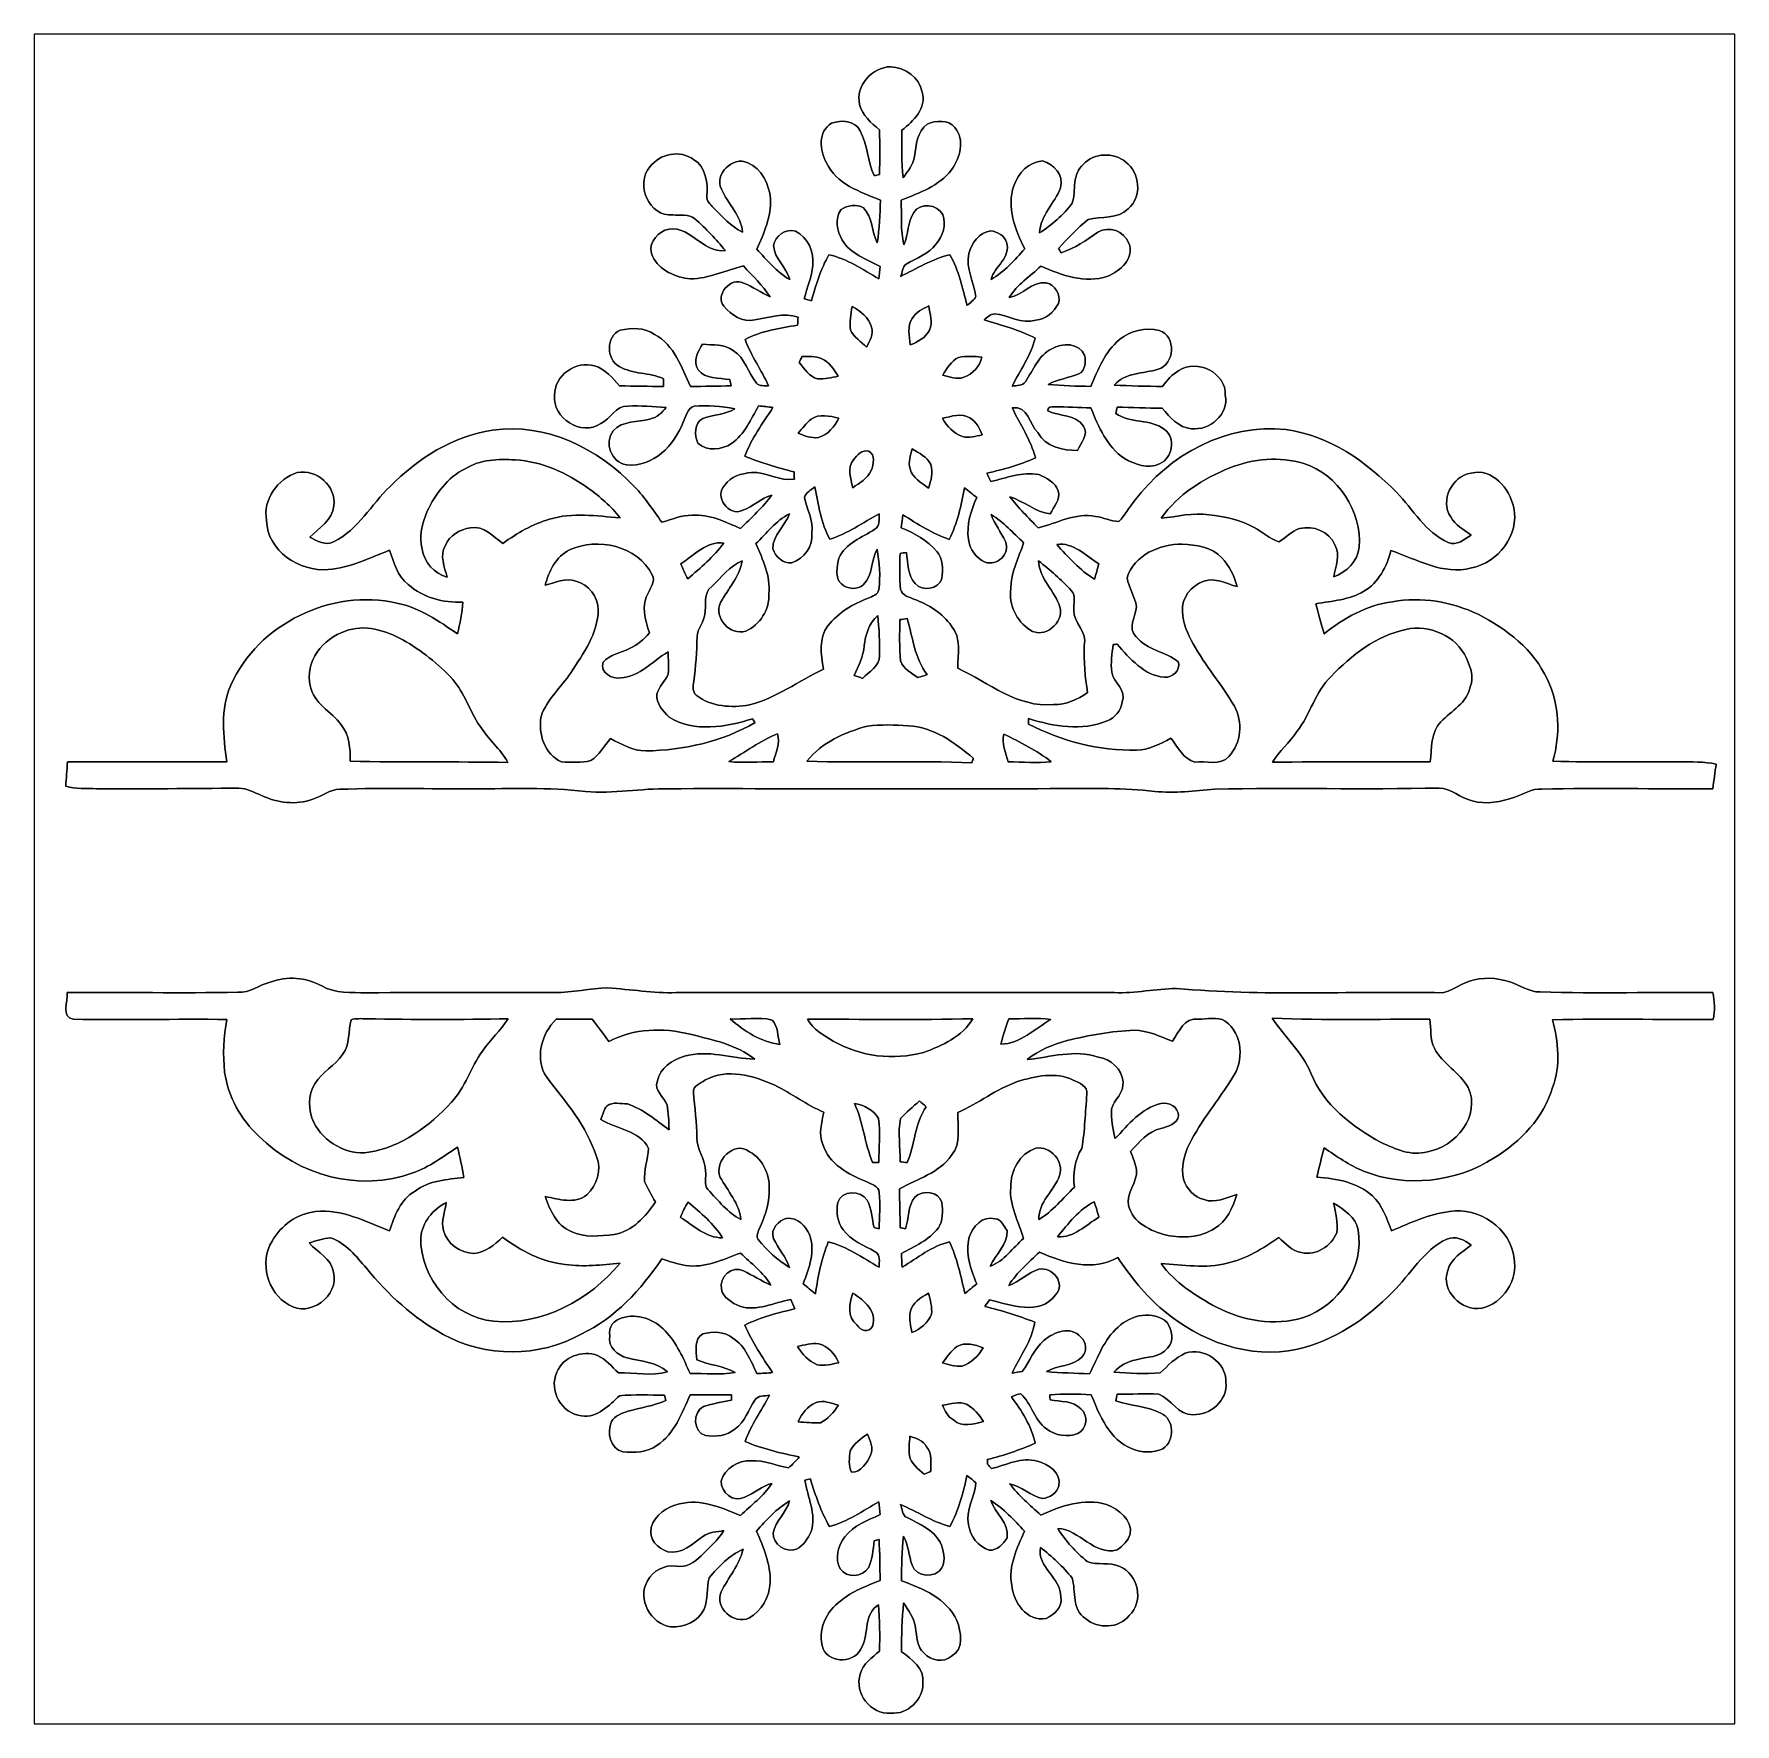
# Model space of a CAD drawing. Header units: centimetres. Extents: x -16.8 to 16.8, y -16.7 to 16.7.
import ezdxf

# ---------------------------------------------------------------- set-up
doc = ezdxf.new("R2010")
doc.units = ezdxf.units.CM
doc.header["$MEASUREMENT"] = 0
doc.layers.add('Layer 1', color=7, linetype='Continuous')

msp = doc.modelspace()

# ---------------------------------------------------------------- linework, layer by layer
at = {"layer": 'Layer 1', "color": 7}
for points, knots in [([(-16.77458, 16.66875), (-16.77458, 16.66875), (16.77458, 16.66875), (16.77458, 16.66875), (16.77458, 16.66875), (16.77458, 16.66875), (16.77458, -16.66875), (16.77458, -16.66875), (16.77458, -16.66875), (16.77458, -16.66875), (-16.77458, -16.66875), (-16.77458, -16.66875), (-16.77458, -16.66875), (-16.77458, -16.66875), (-16.77458, 16.66875), (-16.77458, 16.66875), (-16.77458, 16.66875), (-16.77458, 16.66875), (-16.77458, 16.66875), (-16.77458, 16.66875)], [0, 0, 0, 0, 0.16666667, 0.16666667, 0.16666667, 0.16666667, 0.33333333, 0.33333333, 0.33333333, 0.33333333, 0.5, 0.5, 0.5, 0.5, 0.66666667, 0.66666667, 0.66666667, 0.66666667, 1, 1, 1, 1]), ([(-0.49036, 15.28057), (-0.43603, 15.06502), (-0.26141, 14.91333), (-0.09807, 14.77751), (-0.09807, 14.77751), (-0.09031, 14.4847), (-0.09066, 14.19225), (-0.09772, 13.89944), (-0.09772, 13.89944), (-0.12418, 13.89309), (-0.17674, 13.88075), (-0.2032, 13.87475), (-0.2032, 13.87475), (-0.33443, 14.15803), (-0.33655, 14.4847), (-0.48013, 14.76163), (-0.48013, 14.76163), (-0.58491, 14.96448), (-0.85478, 14.97965), (-1.04352, 14.90768), (-1.04352, 14.90768), (-1.31621, 14.74541), (-1.28129, 14.37005), (-1.14653, 14.12804), (-1.14653, 14.12804), (-0.94862, 13.70789), (-0.48119, 13.55513), (-0.08043, 13.3925), (-0.08043, 13.3925), (-0.0889, 13.11099), (-0.10054, 12.82841), (-0.14252, 12.54936), (-0.14252, 12.54936), (-0.25859, 12.77126), (-0.22507, 13.05172), (-0.41416, 13.23799), (-0.41416, 13.23799), (-0.5461, 13.31912), (-0.73625, 13.29372), (-0.85654, 13.20377), (-0.85654, 13.20377), (-0.98989, 13.03302), (-0.93063, 12.77973), (-0.83644, 12.60299), (-0.83644, 12.60299), (-0.66851, 12.33311), (-0.35631, 12.22093), (-0.08573, 12.08511), (-0.08573, 12.08511), (-0.09278, 12.02302), (-0.10689, 11.89884), (-0.11395, 11.83675), (-0.11395, 11.83675), (-0.42369, 12.02796), (-0.73554, 12.23257), (-1.09573, 12.31406), (-1.09573, 12.31406), (-1.25765, 12.03184), (-1.35326, 11.71963), (-1.44074, 11.40742), (-1.44074, 11.40742), (-1.48872, 11.42083), (-1.5367, 11.43459), (-1.58433, 11.44799), (-1.58433, 11.44799), (-1.52541, 11.66601), (-1.43651, 11.87697), (-1.41464, 12.10381), (-1.41464, 12.10381), (-1.38395, 12.37156), (-1.50883, 12.65555), (-1.75683, 12.77832), (-1.75683, 12.77832), (-1.95404, 12.84534), (-2.15124, 12.6806), (-2.1904, 12.49539), (-2.1904, 12.49539), (-2.16676, 12.23292), (-1.93887, 12.06817), (-1.86866, 11.82511), (-1.86866, 11.82511), (-2.12796, 11.97716), (-2.32093, 12.20858), (-2.5206, 12.4273), (-2.5206, 12.4273), (-2.37525, 12.73775), (-2.23203, 13.06865), (-2.24614, 13.41931), (-2.24614, 13.41931), (-2.28106, 13.70259), (-2.41371, 14.01727), (-2.6984, 14.1291), (-2.6984, 14.1291), (-2.98873, 14.26986), (-3.36691, 13.90191), (-3.21769, 13.6084), (-3.21769, 13.6084), (-3.08751, 13.32089), (-2.82893, 13.09264), (-2.80141, 12.76244), (-2.80141, 12.76244), (-3.02683, 12.87639), (-3.19864, 13.06583), (-3.37573, 13.24116), (-3.37573, 13.24116), (-3.43182, 13.30713), (-3.5119, 13.37592), (-3.50626, 13.47082), (-3.50626, 13.47082), (-3.47733, 13.72799), (-3.52531, 14.04832), (-3.76449, 14.19296), (-3.76449, 14.19296), (-4.03401, 14.38981), (-4.43195, 14.30796), (-4.62844, 14.04867), (-4.62844, 14.04867), (-4.91913, 13.70789), (-4.64891, 13.06124), (-4.17689, 13.10076), (-4.17689, 13.10076), (-4.03578, 13.07606), (-3.85621, 13.12933), (-3.73803, 13.01997), (-3.73803, 13.01997), (-3.52002, 12.83088), (-3.32281, 12.6178), (-3.13831, 12.39626), (-3.13831, 12.39626), (-3.60609, 12.34405), (-3.86045, 12.95541), (-4.33388, 12.80089), (-4.33388, 12.80089), (-4.51379, 12.70952), (-4.68383, 12.4968), (-4.57764, 12.28443), (-4.57764, 12.28443), (-4.44535, 12.00397), (-4.11903, 11.86815), (-3.82764, 11.83746), (-3.82764, 11.83746), (-3.46357, 11.84451), (-3.1309, 12.01032), (-2.78201, 12.09322), (-2.78201, 12.09322), (-2.59821, 11.89708), (-2.40312, 11.70799), (-2.25354, 11.48292), (-2.25354, 11.48292), (-2.43029, 11.57111), (-2.59856, 11.67447), (-2.77777, 11.75667), (-2.77777, 11.75667), (-3.02754, 11.88438), (-3.35174, 11.52349), (-3.16689, 11.29771), (-3.16689, 11.29771), (-3.01872, 11.12767), (-2.79894, 10.97139), (-2.56011, 11.03242), (-2.56011, 11.03242), (-2.27683, 11.06276), (-1.98755, 11.18694), (-1.70392, 11.08216), (-1.70392, 11.08216), (-1.7078, 11.02995), (-1.71133, 10.97774), (-1.7145, 10.92553), (-1.7145, 10.92553), (-2.06551, 10.86203), (-2.4317, 10.81652), (-2.74849, 10.64154), (-2.74849, 10.64154), (-2.62925, 10.32016), (-2.42888, 10.039), (-2.286, 9.72891), (-2.286, 9.72891), (-2.36608, 9.73843), (-2.46874, 9.71162), (-2.52624, 9.78323), (-2.52624, 9.78323), (-2.68993, 9.98749), (-2.74884, 10.27924), (-2.98168, 10.42352), (-2.98168, 10.42352), (-3.15313, 10.56323), (-3.38455, 10.52512), (-3.58704, 10.55088), (-3.58704, 10.55088), (-3.68335, 10.40694), (-3.78495, 10.21539), (-3.67559, 10.04711), (-3.67559, 10.04711), (-3.53378, 9.85555), (-3.26249, 9.89295), (-3.05329, 9.85026), (-3.05329, 9.85026), (-3.04447, 9.8104), (-3.0353, 9.77018), (-3.02613, 9.72996), (-3.02613, 9.72996), (-3.29283, 9.72114), (-3.55918, 9.71903), (-3.82552, 9.71656), (-3.82552, 9.71656), (-4.00297, 10.09191), (-4.14267, 10.53148), (-4.53319, 10.74244), (-4.53319, 10.74244), (-4.73181, 10.88461), (-4.98898, 10.87226), (-5.21582, 10.82428), (-5.21582, 10.82428), (-5.49593, 10.71245), (-5.4924, 10.2489), (-5.23416, 10.11061), (-5.23416, 10.11061), (-4.96746, 9.95362), (-4.63656, 9.99596), (-4.35681, 9.8679), (-4.35681, 9.8679), (-4.35681, 9.81781), (-4.35681, 9.76736), (-4.35645, 9.71691), (-4.35645, 9.71691), (-4.64573, 9.71832), (-4.93466, 9.72114), (-5.22358, 9.7282), (-5.22358, 9.7282), (-5.36363, 9.88589), (-5.51109, 10.05487), (-5.71853, 10.12402), (-5.71853, 10.12402), (-6.08789, 10.23091), (-6.51334, 9.93422), (-6.50946, 9.5444), (-6.50946, 9.5444), (-6.55144, 9.09073), (-5.9817, 8.7249), (-5.59541, 8.98454), (-5.59541, 8.98454), (-5.40068, 9.07274), (-5.29837, 9.33873), (-5.06413, 9.33027), (-5.06413, 9.33027), (-4.81118, 9.33838), (-4.55789, 9.32286), (-4.3053, 9.30275), (-4.3053, 9.30275), (-4.38785, 9.19833), (-4.49157, 9.10237), (-4.62562, 9.0738), (-4.62562, 9.0738), (-4.86657, 9.00359), (-5.16961, 9.05051), (-5.34882, 8.84132), (-5.34882, 8.84132), (-5.53403, 8.61342), (-5.39291, 8.21443), (-5.09129, 8.16857), (-5.09129, 8.16857), (-4.56106, 8.11706), (-4.1462, 8.55416), (-3.97087, 9.01171), (-3.97087, 9.01171), (-3.91372, 9.12248), (-3.89008, 9.28617), (-3.75497, 9.3285), (-3.75497, 9.3285), (-3.48721, 9.35037), (-3.21698, 9.32427), (-2.95275, 9.2777), (-2.95275, 9.2777), (-3.14325, 9.15741), (-3.37714, 9.16481), (-3.58034, 9.08085), (-3.58034, 9.08085), (-3.76096, 8.99795), (-3.75038, 8.75136), (-3.68124, 8.59578), (-3.68124, 8.59578), (-3.49426, 8.42998), (-3.21345, 8.46737), (-3.01519, 8.58943), (-3.01519, 8.58943), (-2.76225, 8.77252), (-2.63384, 9.06992), (-2.48426, 9.33379), (-2.48426, 9.33379), (-2.38936, 9.32321), (-2.29447, 9.31227), (-2.19922, 9.30028), (-2.19922, 9.30028), (-2.40806, 8.99548), (-2.62079, 8.68927), (-2.7559, 8.34284), (-2.7559, 8.34284), (-2.44228, 8.20702), (-2.11279, 8.11565), (-1.78294, 8.02957), (-1.78294, 8.02957), (-1.78153, 7.99465), (-1.77871, 7.9248), (-1.77729, 7.88987), (-1.77729, 7.88987), (-2.0701, 7.83096), (-2.33292, 8.04333), (-2.62396, 8.0197), (-2.62396, 8.0197), (-2.81975, 7.99606), (-3.03213, 7.94561), (-3.14784, 7.76993), (-3.14784, 7.76993), (-3.37432, 7.56285), (-3.07093, 7.13176), (-2.79365, 7.27428), (-2.79365, 7.27428), (-2.58763, 7.34342), (-2.43452, 7.51734), (-2.22179, 7.57484), (-2.22179, 7.57484), (-2.39536, 7.32755), (-2.62925, 7.1307), (-2.83951, 6.91586), (-2.83951, 6.91586), (-3.1436, 7.04039), (-3.45228, 7.20372), (-3.79236, 7.17691), (-3.79236, 7.17691), (-4.00015, 7.17621), (-4.19418, 7.09824), (-4.38891, 7.03686), (-4.38891, 7.03686), (-4.56494, 7.27287), (-4.72158, 7.5251), (-4.93007, 7.73465), (-4.93007, 7.73465), (-5.63633, 8.48819), (-6.67703, 9.00889), (-7.72901, 8.85366), (-7.72901, 8.85366), (-8.51182, 8.74677), (-9.20362, 8.29098), (-9.75289, 7.74241), (-9.75289, 7.74241), (-10.12472, 7.38364), (-10.37978, 6.89786), (-10.85427, 6.65515), (-10.85427, 6.65515), (-11.01266, 6.56766), (-11.19434, 6.66856), (-11.33546, 6.74617), (-11.33546, 6.74617), (-11.15095, 6.92115), (-10.88425, 7.08237), (-10.85885, 7.36036), (-10.85885, 7.36036), (-10.80876, 7.75194), (-11.20281, 8.0899), (-11.58134, 8.0197), (-11.58134, 8.0197), (-11.96693, 7.89587), (-12.26326, 7.48736), (-12.18847, 7.0739), (-12.18847, 7.0739), (-12.17859, 6.471), (-11.53266, 6.05508), (-10.96998, 6.10482), (-10.96998, 6.10482), (-10.54276, 6.1401), (-10.15647, 6.33342), (-9.76313, 6.48547), (-9.76313, 6.48547), (-9.67952, 6.24311), (-9.60931, 5.97394), (-9.39341, 5.81201), (-9.39341, 5.81201), (-9.10484, 5.5432), (-8.6995, 5.4483), (-8.31391, 5.46276), (-8.31391, 5.46276), (-8.33332, 5.25074), (-8.37636, 5.0419), (-8.42081, 4.83411), (-8.42081, 4.83411), (-8.78946, 5.08952), (-9.16728, 5.34952), (-9.61566, 5.44124), (-9.61566, 5.44124), (-10.89907, 5.73864), (-12.3571, 5.03626), (-12.89191, 3.82482), (-12.89191, 3.82482), (-13.10852, 3.3468), (-13.04219, 2.81376), (-12.96952, 2.31105), (-12.96952, 2.31105), (-14.01727, 2.30928), (-15.06502, 2.31281), (-16.11277, 2.30928), (-16.11277, 2.30928), (-16.12724, 2.14912), (-16.13747, 1.98931), (-16.14911, 1.82809), (-16.14911, 1.82809), (-15.95014, 1.778), (-15.74341, 1.78682), (-15.54021, 1.78118), (-15.54021, 1.78118), (-14.60429, 1.77553), (-13.66838, 1.78259), (-12.73246, 1.79282), (-12.73246, 1.79282), (-12.57406, 1.79035), (-12.43259, 1.7078), (-12.29007, 1.64853), (-12.29007, 1.64853), (-11.97539, 1.50213), (-11.60568, 1.44956), (-11.27443, 1.57656), (-11.27443, 1.57656), (-11.09063, 1.62736), (-10.9414, 1.77306), (-10.74103, 1.76883), (-10.74103, 1.76883), (-9.86014, 1.80657), (-8.97784, 1.76918), (-8.09625, 1.78153), (-8.09625, 1.78153), (-7.36353, 1.77341), (-6.62658, 1.81786), (-5.89739, 1.72473), (-5.89739, 1.72473), (-5.34741, 1.6764), (-4.80095, 1.78929), (-4.25097, 1.78188), (-4.25097, 1.78188), (-1.66405, 1.78259), (0.92287, 1.78012), (3.51014, 1.78223), (3.51014, 1.78223), (4.11621, 1.78012), (4.72546, 1.80446), (5.32871, 1.72826), (5.32871, 1.72826), (5.72206, 1.69157), (6.11717, 1.7332), (6.50875, 1.77341), (6.50875, 1.77341), (7.98512, 1.79881), (9.46221, 1.76424), (10.93929, 1.79388), (10.93929, 1.79388), (11.18023, 1.78541), (11.36227, 1.59138), (11.59404, 1.54376), (11.59404, 1.54376), (11.87097, 1.45768), (12.16484, 1.52859), (12.43154, 1.61466), (12.43154, 1.61466), (12.61004, 1.66723), (12.76667, 1.79388), (12.96388, 1.77377), (12.96388, 1.77377), (14.08712, 1.79811), (15.21107, 1.77377), (16.33502, 1.77976), (16.33502, 1.77976), (16.36007, 1.94169), (16.37947, 2.10503), (16.40381, 2.26695), (16.40381, 2.26695), (16.16675, 2.31704), (15.92121, 2.30646), (15.68097, 2.31316), (15.68097, 2.31316), (14.84842, 2.31775), (14.01551, 2.29517), (13.18331, 2.32481), (13.18331, 2.32481), (13.33465, 2.85327), (13.31454, 3.43676), (13.07359, 3.93594), (13.07359, 3.93594), (12.8076, 4.52332), (12.26855, 4.93324), (11.70975, 5.22182), (11.70975, 5.22182), (11.18552, 5.46664), (10.59039, 5.57777), (10.01677, 5.4677), (10.01677, 5.4677), (9.51336, 5.40667), (9.06392, 5.14667), (8.67234, 4.83835), (8.67234, 4.83835), (8.60778, 5.03273), (8.56015, 5.2324), (8.509, 5.43031), (8.509, 5.43031), (8.82862, 5.4864), (9.17046, 5.50157), (9.45374, 5.67725), (9.45374, 5.67725), (9.74407, 5.84412), (9.90882, 6.16444), (9.98784, 6.47947), (9.98784, 6.47947), (10.49937, 6.3059), (11.0169, 5.99052), (11.57464, 6.13586), (11.57464, 6.13586), (12.10134, 6.24276), (12.52679, 6.7818), (12.41213, 7.32684), (12.41213, 7.32684), (12.33064, 7.69867), (11.99339, 8.11248), (11.56899, 8.0077), (11.56899, 8.0077), (11.19329, 7.95514), (10.95199, 7.46689), (11.16753, 7.14446), (11.16753, 7.14446), (11.25608, 6.97936), (11.43035, 6.89222), (11.57287, 6.78145), (11.57287, 6.78145), (11.43353, 6.70278), (11.29418, 6.56096), (11.12026, 6.64034), (11.12026, 6.64034), (10.66341, 6.82907), (10.42987, 7.29439), (10.09685, 7.62776), (10.09685, 7.62776), (9.50842, 8.23136), (8.76935, 8.75136), (7.91633, 8.86425), (7.91633, 8.86425), (6.75358, 8.99866), (5.61234, 8.36965), (4.92689, 7.45631), (4.92689, 7.45631), (4.82106, 7.32543), (4.74239, 7.17268), (4.62174, 7.05414), (4.62174, 7.05414), (4.4644, 7.05661), (4.31835, 7.13352), (4.16313, 7.15081), (4.16313, 7.15081), (3.76661, 7.23159), (3.40395, 7.01992), (3.03142, 6.92468), (3.03142, 6.92468), (2.83845, 7.12435), (2.64054, 7.32049), (2.47191, 7.54204), (2.47191, 7.54204), (2.74884, 7.45208), (2.97356, 7.24076), (3.26954, 7.20161), (3.26954, 7.20161), (3.33728, 7.3473), (3.47733, 7.48101), (3.42618, 7.65881), (3.42618, 7.65881), (3.37114, 7.82602), (3.19264, 7.91527), (3.04094, 7.97877), (3.04094, 7.97877), (2.72168, 8.03945), (2.40594, 7.91139), (2.09868, 7.83978), (2.09868, 7.83978), (2.07081, 7.89517), (2.04399, 7.95091), (2.01824, 8.00664), (2.01824, 8.00664), (2.34562, 8.0772), (2.66841, 8.17139), (2.97639, 8.30509), (2.97639, 8.30509), (2.89137, 8.66387), (2.66982, 8.96373), (2.5206, 9.29499), (2.5206, 9.29499), (2.83739, 9.33521), (2.85362, 8.97326), (3.02154, 8.80533), (3.02154, 8.80533), (3.17676, 8.52805), (3.51367, 8.45044), (3.80753, 8.45326), (3.80753, 8.45326), (3.87033, 8.5979), (4.03366, 8.77006), (3.92571, 8.9341), (3.92571, 8.9341), (3.77331, 9.17116), (3.44876, 9.12283), (3.22192, 9.2329), (3.22192, 9.2329), (3.20499, 9.31757), (3.29812, 9.31333), (3.35562, 9.31686), (3.35562, 9.31686), (3.59445, 9.31369), (3.83328, 9.30134), (4.07282, 9.29358), (4.07282, 9.29358), (4.2164, 8.91999), (4.39138, 8.52805), (4.73216, 8.29451), (4.73216, 8.29451), (4.93748, 8.17562), (5.19536, 8.08461), (5.42713, 8.18938), (5.42713, 8.18938), (5.68254, 8.30016), (5.75134, 8.70197), (5.51886, 8.8713), (5.51886, 8.8713), (5.24263, 9.08191), (4.84752, 8.98207), (4.56142, 9.18563), (4.56142, 9.18563), (4.56918, 9.22726), (4.57764, 9.26924), (4.58646, 9.31086), (4.58646, 9.31086), (4.88174, 9.29464), (5.17737, 9.29464), (5.4737, 9.28546), (5.4737, 9.28546), (5.63245, 9.11331), (5.80355, 8.896), (6.05508, 8.8833), (6.05508, 8.8833), (6.41244, 8.84132), (6.79697, 9.16517), (6.72183, 9.54193), (6.72183, 9.54193), (6.74476, 9.98326), (6.15879, 10.27077), (5.80637, 10.03159), (5.80637, 10.03159), (5.67267, 9.95609), (5.57742, 9.83368), (5.48252, 9.71691), (5.48252, 9.71691), (5.16467, 9.71867), (4.84717, 9.72467), (4.53072, 9.74407), (4.53072, 9.74407), (4.7498, 9.99349), (5.10222, 9.96879), (5.39503, 10.05417), (5.39503, 10.05417), (5.7277, 10.15118), (5.76298, 10.70716), (5.42008, 10.81899), (5.42008, 10.81899), (5.1502, 10.88461), (4.84787, 10.82146), (4.63515, 10.64048), (4.63515, 10.64048), (4.34869, 10.40447), (4.21111, 10.04923), (4.06788, 9.71726), (4.06788, 9.71726), (3.78707, 9.72114), (3.50661, 9.73208), (3.22756, 9.75713), (3.22756, 9.75713), (3.41771, 9.85837), (3.63643, 9.88307), (3.83469, 9.96527), (3.83469, 9.96527), (3.96311, 10.02982), (3.97404, 10.20974), (3.94617, 10.33074), (3.94617, 10.33074), (3.84528, 10.57981), (3.49673, 10.58474), (3.29812, 10.45986), (3.29812, 10.45986), (3.03495, 10.3318), (2.93652, 10.03688), (2.77918, 9.80899), (2.77918, 9.80899), (2.72486, 9.72432), (2.60703, 9.74302), (2.5206, 9.72009), (2.5206, 9.72009), (2.66347, 10.0397), (2.89631, 10.31804), (2.96898, 10.66765), (2.96898, 10.66765), (2.65324, 10.83698), (2.30364, 10.92588), (1.96427, 11.03313), (1.96427, 11.03313), (2.02988, 11.0744), (2.08844, 11.14425), (2.16958, 11.15025), (2.16958, 11.15025), (2.44228, 11.12273), (2.70334, 10.94281), (2.98168, 11.02219), (2.98168, 11.02219), (3.17994, 11.04018), (3.34116, 11.182), (3.42935, 11.35274), (3.42935, 11.35274), (3.48544, 11.52666), (3.36232, 11.72351), (3.18876, 11.76055), (3.18876, 11.76055), (2.90195, 11.78983), (2.72556, 11.51784), (2.46062, 11.4681), (2.46062, 11.4681), (2.6102, 11.72739), (2.87549, 11.88755), (3.08645, 12.09111), (3.08645, 12.09111), (3.49497, 11.91084), (3.95746, 11.73374), (4.40408, 11.8939), (4.40408, 11.8939), (4.65243, 11.98562), (4.94242, 12.25797), (4.81718, 12.54266), (4.81718, 12.54266), (4.73322, 12.78255), (4.42313, 12.89156), (4.20899, 12.75715), (4.20899, 12.75715), (3.97792, 12.60546), (3.75214, 12.43859), (3.48509, 12.35498), (3.48509, 12.35498), (3.47133, 12.37615), (3.44382, 12.41848), (3.43006, 12.43965), (3.43006, 12.43965), (3.62091, 12.63509), (3.80189, 12.84217), (4.01779, 13.0115), (4.01779, 13.0115), (4.27672, 13.07853), (4.59987, 13.0115), (4.80519, 13.22246), (4.80519, 13.22246), (5.086, 13.45882), (5.04119, 13.93261), (4.75827, 14.14321), (4.75827, 14.14321), (4.52543, 14.33759), (4.13173, 14.33195), (3.92606, 14.10053), (3.92606, 14.10053), (3.69217, 13.91285), (3.78037, 13.58018), (3.70381, 13.32865), (3.70381, 13.32865), (3.52601, 13.09899), (3.30129, 12.90285), (3.05752, 12.74516), (3.05752, 12.74516), (3.07481, 13.09758), (3.3588, 13.32653), (3.47451, 13.63627), (3.47451, 13.63627), (3.53977, 13.89027), (3.34151, 14.09347), (3.11961, 14.16403), (3.11961, 14.16403), (2.83563, 14.15027), (2.64548, 13.91955), (2.55023, 13.67543), (2.55023, 13.67543), (2.40982, 13.25457), (2.57246, 12.80724), (2.76578, 12.43118), (2.76578, 12.43118), (2.56787, 12.20646), (2.3622, 11.98104), (2.10256, 11.82652), (2.10256, 11.82652), (2.16958, 12.09252), (2.50366, 12.25903), (2.40453, 12.56277), (2.40453, 12.56277), (2.37137, 12.69718), (2.22074, 12.76279), (2.09903, 12.78855), (2.09903, 12.78855), (1.87149, 12.75644), (1.71838, 12.54654), (1.66264, 12.33664), (1.66264, 12.33664), (1.59808, 12.04489), (1.76565, 11.77537), (1.80164, 11.49315), (1.80164, 11.49315), (1.76177, 11.41836), (1.69086, 11.36826), (1.62842, 11.31394), (1.62842, 11.31394), (1.53635, 11.65437), (1.47073, 12.00538), (1.2887, 12.31336), (1.2887, 12.31336), (0.93874, 12.23398), (0.63535, 12.03501), (0.31291, 11.88755), (0.31291, 11.88755), (0.3616, 11.94611), (0.34325, 12.08229), (0.4258, 12.12709), (0.4258, 12.12709), (0.62583, 12.25621), (0.87983, 12.32217), (1.01917, 12.5282), (1.01917, 12.5282), (1.14688, 12.68624), (1.22837, 12.90849), (1.14829, 13.10746), (1.14829, 13.10746), (1.04599, 13.31313), (0.70167, 13.34841), (0.57538, 13.14873), (0.57538, 13.14873), (0.45755, 12.95647), (0.46778, 12.7187), (0.38453, 12.51267), (0.38453, 12.51267), (0.31009, 12.79913), (0.34466, 13.10111), (0.32632, 13.39356), (0.32632, 13.39356), (0.68686, 13.53432), (1.07844, 13.66661), (1.31904, 13.99011), (1.31904, 13.99011), (1.49825, 14.22047), (1.58785, 14.58172), (1.38571, 14.82654), (1.38571, 14.82654), (1.25765, 14.98988), (1.01212, 14.96025), (0.84032, 14.89251), (0.84032, 14.89251), (0.64241, 14.74294), (0.62336, 14.47482), (0.58949, 14.25011), (0.58949, 14.25011), (0.56833, 14.08783), (0.45755, 13.95871), (0.36513, 13.8303), (0.36513, 13.8303), (0.33831, 14.14392), (0.33655, 14.4593), (0.34149, 14.77398), (0.34149, 14.77398), (0.57044, 14.94331), (0.83891, 15.20896), (0.74154, 15.52469), (0.74154, 15.52469), (0.68968, 15.81256), (0.40287, 16.01152), (0.11994, 16.02458), (0.11994, 16.02458), (-0.24024, 16.0147), (-0.58349, 15.64816), (-0.49036, 15.28057), (-0.49036, 15.28057), (-0.49036, 15.28057), (-0.49036, 15.28057), (-0.49036, 15.28057)], [0, 0, 0, 0, 0.0045045, 0.0045045, 0.0045045, 0.0045045, 0.00900901, 0.00900901, 0.00900901, 0.00900901, 0.01351351, 0.01351351, 0.01351351, 0.01351351, 0.01801802, 0.01801802, 0.01801802, 0.01801802, 0.02252252, 0.02252252, 0.02252252, 0.02252252, 0.02702703, 0.02702703, 0.02702703, 0.02702703, 0.03153153, 0.03153153, 0.03153153, 0.03153153, 0.03603604, 0.03603604, 0.03603604, 0.03603604, 0.04054054, 0.04054054, 0.04054054, 0.04054054, 0.04504505, 0.04504505, 0.04504505, 0.04504505, 0.04954955, 0.04954955, 0.04954955, 0.04954955, 0.05405405, 0.05405405, 0.05405405, 0.05405405, 0.05855856, 0.05855856, 0.05855856, 0.05855856, 0.06306306, 0.06306306, 0.06306306, 0.06306306, 0.06756757, 0.06756757, 0.06756757, 0.06756757, 0.07207207, 0.07207207, 0.07207207, 0.07207207, 0.07657658, 0.07657658, 0.07657658, 0.07657658, 0.08108108, 0.08108108, 0.08108108, 0.08108108, 0.08558559, 0.08558559, 0.08558559, 0.08558559, 0.09009009, 0.09009009, 0.09009009, 0.09009009, 0.09459459, 0.09459459, 0.09459459, 0.09459459, 0.0990991, 0.0990991, 0.0990991, 0.0990991, 0.1036036, 0.1036036, 0.1036036, 0.1036036, 0.10810811, 0.10810811, 0.10810811, 0.10810811, 0.11261261, 0.11261261, 0.11261261, 0.11261261, 0.11711712, 0.11711712, 0.11711712, 0.11711712, 0.12162162, 0.12162162, 0.12162162, 0.12162162, 0.12612613, 0.12612613, 0.12612613, 0.12612613, 0.13063063, 0.13063063, 0.13063063, 0.13063063, 0.13513514, 0.13513514, 0.13513514, 0.13513514, 0.13963964, 0.13963964, 0.13963964, 0.13963964, 0.14414414, 0.14414414, 0.14414414, 0.14414414, 0.14864865, 0.14864865, 0.14864865, 0.14864865, 0.15315315, 0.15315315, 0.15315315, 0.15315315, 0.15765766, 0.15765766, 0.15765766, 0.15765766, 0.16216216, 0.16216216, 0.16216216, 0.16216216, 0.16666667, 0.16666667, 0.16666667, 0.16666667, 0.17117117, 0.17117117, 0.17117117, 0.17117117, 0.17567568, 0.17567568, 0.17567568, 0.17567568, 0.18018018, 0.18018018, 0.18018018, 0.18018018, 0.18468468, 0.18468468, 0.18468468, 0.18468468, 0.18918919, 0.18918919, 0.18918919, 0.18918919, 0.19369369, 0.19369369, 0.19369369, 0.19369369, 0.1981982, 0.1981982, 0.1981982, 0.1981982, 0.2027027, 0.2027027, 0.2027027, 0.2027027, 0.20720721, 0.20720721, 0.20720721, 0.20720721, 0.21171171, 0.21171171, 0.21171171, 0.21171171, 0.21621622, 0.21621622, 0.21621622, 0.21621622, 0.22072072, 0.22072072, 0.22072072, 0.22072072, 0.22522523, 0.22522523, 0.22522523, 0.22522523, 0.22972973, 0.22972973, 0.22972973, 0.22972973, 0.23423423, 0.23423423, 0.23423423, 0.23423423, 0.23873874, 0.23873874, 0.23873874, 0.23873874, 0.24324324, 0.24324324, 0.24324324, 0.24324324, 0.24774775, 0.24774775, 0.24774775, 0.24774775, 0.25225225, 0.25225225, 0.25225225, 0.25225225, 0.25675676, 0.25675676, 0.25675676, 0.25675676, 0.26126126, 0.26126126, 0.26126126, 0.26126126, 0.26576577, 0.26576577, 0.26576577, 0.26576577, 0.27027027, 0.27027027, 0.27027027, 0.27027027, 0.27477477, 0.27477477, 0.27477477, 0.27477477, 0.27927928, 0.27927928, 0.27927928, 0.27927928, 0.28378378, 0.28378378, 0.28378378, 0.28378378, 0.28828829, 0.28828829, 0.28828829, 0.28828829, 0.29279279, 0.29279279, 0.29279279, 0.29279279, 0.2972973, 0.2972973, 0.2972973, 0.2972973, 0.3018018, 0.3018018, 0.3018018, 0.3018018, 0.30630631, 0.30630631, 0.30630631, 0.30630631, 0.31081081, 0.31081081, 0.31081081, 0.31081081, 0.31531532, 0.31531532, 0.31531532, 0.31531532, 0.31981982, 0.31981982, 0.31981982, 0.31981982, 0.32432432, 0.32432432, 0.32432432, 0.32432432, 0.32882883, 0.32882883, 0.32882883, 0.32882883, 0.33333333, 0.33333333, 0.33333333, 0.33333333, 0.33783784, 0.33783784, 0.33783784, 0.33783784, 0.34234234, 0.34234234, 0.34234234, 0.34234234, 0.34684685, 0.34684685, 0.34684685, 0.34684685, 0.35135135, 0.35135135, 0.35135135, 0.35135135, 0.35585586, 0.35585586, 0.35585586, 0.35585586, 0.36036036, 0.36036036, 0.36036036, 0.36036036, 0.36486486, 0.36486486, 0.36486486, 0.36486486, 0.36936937, 0.36936937, 0.36936937, 0.36936937, 0.37387387, 0.37387387, 0.37387387, 0.37387387, 0.37837838, 0.37837838, 0.37837838, 0.37837838, 0.38288288, 0.38288288, 0.38288288, 0.38288288, 0.38738739, 0.38738739, 0.38738739, 0.38738739, 0.39189189, 0.39189189, 0.39189189, 0.39189189, 0.3963964, 0.3963964, 0.3963964, 0.3963964, 0.4009009, 0.4009009, 0.4009009, 0.4009009, 0.40540541, 0.40540541, 0.40540541, 0.40540541, 0.40990991, 0.40990991, 0.40990991, 0.40990991, 0.41441441, 0.41441441, 0.41441441, 0.41441441, 0.41891892, 0.41891892, 0.41891892, 0.41891892, 0.42342342, 0.42342342, 0.42342342, 0.42342342, 0.42792793, 0.42792793, 0.42792793, 0.42792793, 0.43243243, 0.43243243, 0.43243243, 0.43243243, 0.43693694, 0.43693694, 0.43693694, 0.43693694, 0.44144144, 0.44144144, 0.44144144, 0.44144144, 0.44594595, 0.44594595, 0.44594595, 0.44594595, 0.45045045, 0.45045045, 0.45045045, 0.45045045, 0.45495495, 0.45495495, 0.45495495, 0.45495495, 0.45945946, 0.45945946, 0.45945946, 0.45945946, 0.46396396, 0.46396396, 0.46396396, 0.46396396, 0.46846847, 0.46846847, 0.46846847, 0.46846847, 0.47297297, 0.47297297, 0.47297297, 0.47297297, 0.47747748, 0.47747748, 0.47747748, 0.47747748, 0.48198198, 0.48198198, 0.48198198, 0.48198198, 0.48648649, 0.48648649, 0.48648649, 0.48648649, 0.49099099, 0.49099099, 0.49099099, 0.49099099, 0.4954955, 0.4954955, 0.4954955, 0.4954955, 0.5, 0.5, 0.5, 0.5, 0.5045045, 0.5045045, 0.5045045, 0.5045045, 0.50900901, 0.50900901, 0.50900901, 0.50900901, 0.51351351, 0.51351351, 0.51351351, 0.51351351, 0.51801802, 0.51801802, 0.51801802, 0.51801802, 0.52252252, 0.52252252, 0.52252252, 0.52252252, 0.52702703, 0.52702703, 0.52702703, 0.52702703, 0.53153153, 0.53153153, 0.53153153, 0.53153153, 0.53603604, 0.53603604, 0.53603604, 0.53603604, 0.54054054, 0.54054054, 0.54054054, 0.54054054, 0.54504505, 0.54504505, 0.54504505, 0.54504505, 0.54954955, 0.54954955, 0.54954955, 0.54954955, 0.55405405, 0.55405405, 0.55405405, 0.55405405, 0.55855856, 0.55855856, 0.55855856, 0.55855856, 0.56306306, 0.56306306, 0.56306306, 0.56306306, 0.56756757, 0.56756757, 0.56756757, 0.56756757, 0.57207207, 0.57207207, 0.57207207, 0.57207207, 0.57657658, 0.57657658, 0.57657658, 0.57657658, 0.58108108, 0.58108108, 0.58108108, 0.58108108, 0.58558559, 0.58558559, 0.58558559, 0.58558559, 0.59009009, 0.59009009, 0.59009009, 0.59009009, 0.59459459, 0.59459459, 0.59459459, 0.59459459, 0.5990991, 0.5990991, 0.5990991, 0.5990991, 0.6036036, 0.6036036, 0.6036036, 0.6036036, 0.60810811, 0.60810811, 0.60810811, 0.60810811, 0.61261261, 0.61261261, 0.61261261, 0.61261261, 0.61711712, 0.61711712, 0.61711712, 0.61711712, 0.62162162, 0.62162162, 0.62162162, 0.62162162, 0.62612613, 0.62612613, 0.62612613, 0.62612613, 0.63063063, 0.63063063, 0.63063063, 0.63063063, 0.63513514, 0.63513514, 0.63513514, 0.63513514, 0.63963964, 0.63963964, 0.63963964, 0.63963964, 0.64414414, 0.64414414, 0.64414414, 0.64414414, 0.64864865, 0.64864865, 0.64864865, 0.64864865, 0.65315315, 0.65315315, 0.65315315, 0.65315315, 0.65765766, 0.65765766, 0.65765766, 0.65765766, 0.66216216, 0.66216216, 0.66216216, 0.66216216, 0.66666667, 0.66666667, 0.66666667, 0.66666667, 0.67117117, 0.67117117, 0.67117117, 0.67117117, 0.67567568, 0.67567568, 0.67567568, 0.67567568, 0.68018018, 0.68018018, 0.68018018, 0.68018018, 0.68468468, 0.68468468, 0.68468468, 0.68468468, 0.68918919, 0.68918919, 0.68918919, 0.68918919, 0.69369369, 0.69369369, 0.69369369, 0.69369369, 0.6981982, 0.6981982, 0.6981982, 0.6981982, 0.7027027, 0.7027027, 0.7027027, 0.7027027, 0.70720721, 0.70720721, 0.70720721, 0.70720721, 0.71171171, 0.71171171, 0.71171171, 0.71171171, 0.71621622, 0.71621622, 0.71621622, 0.71621622, 0.72072072, 0.72072072, 0.72072072, 0.72072072, 0.72522523, 0.72522523, 0.72522523, 0.72522523, 0.72972973, 0.72972973, 0.72972973, 0.72972973, 0.73423423, 0.73423423, 0.73423423, 0.73423423, 0.73873874, 0.73873874, 0.73873874, 0.73873874, 0.74324324, 0.74324324, 0.74324324, 0.74324324, 0.74774775, 0.74774775, 0.74774775, 0.74774775, 0.75225225, 0.75225225, 0.75225225, 0.75225225, 0.75675676, 0.75675676, 0.75675676, 0.75675676, 0.76126126, 0.76126126, 0.76126126, 0.76126126, 0.76576577, 0.76576577, 0.76576577, 0.76576577, 0.77027027, 0.77027027, 0.77027027, 0.77027027, 0.77477477, 0.77477477, 0.77477477, 0.77477477, 0.77927928, 0.77927928, 0.77927928, 0.77927928, 0.78378378, 0.78378378, 0.78378378, 0.78378378, 0.78828829, 0.78828829, 0.78828829, 0.78828829, 0.79279279, 0.79279279, 0.79279279, 0.79279279, 0.7972973, 0.7972973, 0.7972973, 0.7972973, 0.8018018, 0.8018018, 0.8018018, 0.8018018, 0.80630631, 0.80630631, 0.80630631, 0.80630631, 0.81081081, 0.81081081, 0.81081081, 0.81081081, 0.81531532, 0.81531532, 0.81531532, 0.81531532, 0.81981982, 0.81981982, 0.81981982, 0.81981982, 0.82432432, 0.82432432, 0.82432432, 0.82432432, 0.82882883, 0.82882883, 0.82882883, 0.82882883, 0.83333333, 0.83333333, 0.83333333, 0.83333333, 0.83783784, 0.83783784, 0.83783784, 0.83783784, 0.84234234, 0.84234234, 0.84234234, 0.84234234, 0.84684685, 0.84684685, 0.84684685, 0.84684685, 0.85135135, 0.85135135, 0.85135135, 0.85135135, 0.85585586, 0.85585586, 0.85585586, 0.85585586, 0.86036036, 0.86036036, 0.86036036, 0.86036036, 0.86486486, 0.86486486, 0.86486486, 0.86486486, 0.86936937, 0.86936937, 0.86936937, 0.86936937, 0.87387387, 0.87387387, 0.87387387, 0.87387387, 0.87837838, 0.87837838, 0.87837838, 0.87837838, 0.88288288, 0.88288288, 0.88288288, 0.88288288, 0.88738739, 0.88738739, 0.88738739, 0.88738739, 0.89189189, 0.89189189, 0.89189189, 0.89189189, 0.8963964, 0.8963964, 0.8963964, 0.8963964, 0.9009009, 0.9009009, 0.9009009, 0.9009009, 0.90540541, 0.90540541, 0.90540541, 0.90540541, 0.90990991, 0.90990991, 0.90990991, 0.90990991, 0.91441441, 0.91441441, 0.91441441, 0.91441441, 0.91891892, 0.91891892, 0.91891892, 0.91891892, 0.92342342, 0.92342342, 0.92342342, 0.92342342, 0.92792793, 0.92792793, 0.92792793, 0.92792793, 0.93243243, 0.93243243, 0.93243243, 0.93243243, 0.93693694, 0.93693694, 0.93693694, 0.93693694, 0.94144144, 0.94144144, 0.94144144, 0.94144144, 0.94594595, 0.94594595, 0.94594595, 0.94594595, 0.95045045, 0.95045045, 0.95045045, 0.95045045, 0.95495495, 0.95495495, 0.95495495, 0.95495495, 0.95945946, 0.95945946, 0.95945946, 0.95945946, 0.96396396, 0.96396396, 0.96396396, 0.96396396, 0.96846847, 0.96846847, 0.96846847, 0.96846847, 0.97297297, 0.97297297, 0.97297297, 0.97297297, 0.97747748, 0.97747748, 0.97747748, 0.97747748, 0.98198198, 0.98198198, 0.98198198, 0.98198198, 0.98648649, 0.98648649, 0.98648649, 0.98648649, 0.99099099, 0.99099099, 0.99099099, 0.99099099, 1, 1, 1, 1]), ([(-0.63747, 11.29489), (-0.47519, 11.20069), (-0.30833, 11.07793), (-0.25576, 10.88778), (-0.25576, 10.88778), (-0.20849, 10.74879), (-0.29175, 10.61332), (-0.35419, 10.49408), (-0.35419, 10.49408), (-0.46602, 10.59886), (-0.60254, 10.68881), (-0.67204, 10.82922), (-0.67204, 10.82922), (-0.68721, 10.9855), (-0.66604, 11.14143), (-0.63747, 11.29489)], [0, 0, 0, 0, 0.2, 0.2, 0.2, 0.2, 0.4, 0.4, 0.4, 0.4, 0.6, 0.6, 0.6, 0.6, 1, 1, 1, 1]), ([(0.54857, 11.05817), (0.61595, 11.18447), (0.74895, 11.24797), (0.87312, 11.30406), (0.87312, 11.30406), (0.89853, 11.14848), (0.95603, 10.97703), (0.88653, 10.8264), (0.88653, 10.8264), (0.81315, 10.67576), (0.65652, 10.59392), (0.508, 10.53465), (0.508, 10.53465), (0.49636, 10.70963), (0.43639, 10.9026), (0.54857, 11.05817)], [0, 0, 0, 0, 0.2, 0.2, 0.2, 0.2, 0.4, 0.4, 0.4, 0.4, 0.6, 0.6, 0.6, 0.6, 1, 1, 1, 1]), ([(-1.62807, 10.3057), (-1.49895, 10.30499), (-1.36066, 10.31699), (-1.23825, 10.26301), (-1.23825, 10.26301), (-1.0862, 10.20022), (-0.99836, 10.05099), (-0.91193, 9.91905), (-0.91193, 9.91905), (-1.04599, 9.89295), (-1.18216, 9.85414), (-1.31904, 9.86684), (-1.31904, 9.86684), (-1.48519, 9.90741), (-1.58433, 10.06122), (-1.68063, 10.18963), (-1.68063, 10.18963), (-1.66758, 10.21856), (-1.64148, 10.27677), (-1.62807, 10.3057)], [0, 0, 0, 0, 0.16666667, 0.16666667, 0.16666667, 0.16666667, 0.33333333, 0.33333333, 0.33333333, 0.33333333, 0.5, 0.5, 0.5, 0.5, 0.66666667, 0.66666667, 0.66666667, 0.66666667, 1, 1, 1, 1]), ([(1.46191, 10.28559), (1.61043, 10.32545), (1.76847, 10.30922), (1.91982, 10.29229), (1.91982, 10.29229), (1.87501, 10.11132), (1.74272, 9.96103), (1.56704, 9.89647), (1.56704, 9.89647), (1.42875, 9.84567), (1.28411, 9.90706), (1.14864, 9.93704), (1.14864, 9.93704), (1.23261, 10.06687), (1.31057, 10.22526), (1.46191, 10.28559)], [0, 0, 0, 0, 0.2, 0.2, 0.2, 0.2, 0.4, 0.4, 0.4, 0.4, 0.6, 0.6, 0.6, 0.6, 1, 1, 1, 1]), ([(-1.44956, 9.06921), (-1.28976, 9.18527), (-1.07774, 9.12954), (-0.89958, 9.09144), (-0.89958, 9.09144), (-0.98354, 8.92281), (-1.11407, 8.76441), (-1.3021, 8.71044), (-1.3021, 8.71044), (-1.44357, 8.6868), (-1.5748, 8.74148), (-1.70039, 8.79546), (-1.70039, 8.79546), (-1.62031, 8.88965), (-1.54481, 8.98948), (-1.44956, 9.06921)], [0, 0, 0, 0, 0.2, 0.2, 0.2, 0.2, 0.4, 0.4, 0.4, 0.4, 0.6, 0.6, 0.6, 0.6, 1, 1, 1, 1]), ([(1.14335, 9.08861), (1.31939, 9.12671), (1.51836, 9.19621), (1.68522, 9.09426), (1.68522, 9.09426), (1.81363, 9.02758), (1.87466, 8.88612), (1.92722, 8.76018), (1.92722, 8.76018), (1.79987, 8.73548), (1.66617, 8.68892), (1.53741, 8.7309), (1.53741, 8.7309), (1.36066, 8.78452), (1.23437, 8.93516), (1.14335, 9.08861)], [0, 0, 0, 0, 0.2, 0.2, 0.2, 0.2, 0.4, 0.4, 0.4, 0.4, 0.6, 0.6, 0.6, 0.6, 1, 1, 1, 1]), ([(-0.61348, 8.26911), (-0.54328, 8.35907), (-0.43886, 8.47337), (-0.31115, 8.44197), (-0.31115, 8.44197), (-0.17463, 8.36965), (-0.21378, 8.17739), (-0.26388, 8.05991), (-0.26388, 8.05991), (-0.32985, 7.89587), (-0.49142, 7.81332), (-0.62759, 7.71878), (-0.62759, 7.71878), (-0.65793, 7.89975), (-0.7433, 8.10754), (-0.61348, 8.26911)], [0, 0, 0, 0, 0.2, 0.2, 0.2, 0.2, 0.4, 0.4, 0.4, 0.4, 0.6, 0.6, 0.6, 0.6, 1, 1, 1, 1]), ([(0.54539, 8.48501), (0.67733, 8.39964), (0.84314, 8.33014), (0.91193, 8.17915), (0.91193, 8.17915), (0.9585, 8.02287), (0.92004, 7.86024), (0.86889, 7.71137), (0.86889, 7.71137), (0.7299, 7.8172), (0.55104, 7.91069), (0.50306, 8.09096), (0.50306, 8.09096), (0.46284, 8.22254), (0.51647, 8.35731), (0.54539, 8.48501)], [0, 0, 0, 0, 0.2, 0.2, 0.2, 0.2, 0.4, 0.4, 0.4, 0.4, 0.6, 0.6, 0.6, 0.6, 1, 1, 1, 1]), ([(-8.27017, 8.09343), (-7.97878, 8.27405), (-7.61859, 8.28816), (-7.28557, 8.26805), (-7.28557, 8.26805), (-6.75852, 8.24195), (-6.26322, 8.00947), (-5.83988, 7.70572), (-5.83988, 7.70572), (-5.61093, 7.5378), (-5.38798, 7.3533), (-5.21688, 7.1247), (-5.21688, 7.1247), (-5.67761, 7.1568), (-6.15491, 7.24218), (-6.60541, 7.09577), (-6.60541, 7.09577), (-6.94478, 7.00617), (-7.24288, 6.81919), (-7.52757, 6.62023), (-7.52757, 6.62023), (-7.71807, 6.75816), (-7.90434, 6.96948), (-8.16575, 6.93032), (-8.16575, 6.93032), (-8.37071, 6.89892), (-8.58273, 6.78145), (-8.65999, 6.57895), (-8.65999, 6.57895), (-8.7817, 6.37999), (-8.67728, 6.15527), (-8.62683, 5.95313), (-8.62683, 5.95313), (-8.88118, 6.02156), (-9.08085, 6.24734), (-9.12036, 6.50769), (-9.12036, 6.50769), (-9.19268, 6.75816), (-9.11401, 7.02098), (-9.02159, 7.25523), (-9.02159, 7.25523), (-8.85261, 7.59389), (-8.61871, 7.92233), (-8.27017, 8.09343)], [0, 0, 0, 0, 0.08333333, 0.08333333, 0.08333333, 0.08333333, 0.16666667, 0.16666667, 0.16666667, 0.16666667, 0.25, 0.25, 0.25, 0.25, 0.33333333, 0.33333333, 0.33333333, 0.33333333, 0.41666667, 0.41666667, 0.41666667, 0.41666667, 0.5, 0.5, 0.5, 0.5, 0.58333333, 0.58333333, 0.58333333, 0.58333333, 0.66666667, 0.66666667, 0.66666667, 0.66666667, 0.75, 0.75, 0.75, 0.75, 0.83333333, 0.83333333, 0.83333333, 0.83333333, 1, 1, 1, 1]), ([(6.81249, 8.11177), (7.2704, 8.29381), (7.79286, 8.33614), (8.2677, 8.19785), (8.2677, 8.19785), (8.95209, 7.97842), (9.41282, 7.25241), (9.36484, 6.54438), (9.36484, 6.54438), (9.33132, 6.27062), (9.11578, 6.04979), (8.86001, 5.96371), (8.86001, 5.96371), (8.8967, 6.16938), (8.99266, 6.39233), (8.88541, 6.59165), (8.88541, 6.59165), (8.77252, 6.85024), (8.45714, 6.985), (8.18832, 6.91233), (8.18832, 6.91233), (8.02711, 6.86717), (7.91951, 6.72924), (7.77557, 6.65339), (7.77557, 6.65339), (7.59284, 6.7056), (7.45913, 6.85482), (7.28874, 6.93349), (7.28874, 6.93349), (7.01499, 7.07954), (6.71054, 7.15574), (6.40256, 7.18185), (6.40256, 7.18185), (6.08647, 7.23724), (5.77144, 7.14516), (5.45747, 7.118), (5.45747, 7.118), (5.78908, 7.58331), (6.28826, 7.90257), (6.81249, 8.11177)], [0, 0, 0, 0, 0.09090909, 0.09090909, 0.09090909, 0.09090909, 0.18181818, 0.18181818, 0.18181818, 0.18181818, 0.27272727, 0.27272727, 0.27272727, 0.27272727, 0.36363636, 0.36363636, 0.36363636, 0.36363636, 0.45454545, 0.45454545, 0.45454545, 0.45454545, 0.54545455, 0.54545455, 0.54545455, 0.54545455, 0.63636364, 0.63636364, 0.63636364, 0.63636364, 0.72727273, 0.72727273, 0.72727273, 0.72727273, 0.81818182, 0.81818182, 0.81818182, 0.81818182, 1, 1, 1, 1]), ([(-1.58044, 7.52722), (-1.55081, 7.62564), (-1.45062, 7.67503), (-1.37513, 7.73465), (-1.37513, 7.73465), (-1.29681, 7.38646), (-1.25624, 7.01922), (-1.07915, 6.70242), (-1.07915, 6.70242), (-0.72637, 6.81179), (-0.43004, 7.03474), (-0.10583, 7.20196), (-0.10583, 7.20196), (-0.10971, 7.0993), (-0.08467, 6.96136), (-0.19085, 6.89927), (-0.19085, 6.89927), (-0.43921, 6.73417), (-0.77611, 6.62552), (-0.89888, 6.3306), (-0.89888, 6.3306), (-0.93521, 6.16691), (-0.98743, 5.94677), (-0.84773, 5.81978), (-0.84773, 5.81978), (-0.7299, 5.71853), (-0.52881, 5.69101), (-0.4124, 5.81025), (-0.4124, 5.81025), (-0.22931, 5.99793), (-0.26388, 6.28685), (-0.14605, 6.5091), (-0.14605, 6.5091), (-0.1016, 6.24664), (-0.07514, 5.97429), (-0.11254, 5.709), (-0.11254, 5.709), (-0.12665, 5.60599), (-0.24165, 5.57847), (-0.32032, 5.53932), (-0.32032, 5.53932), (-0.62477, 5.42819), (-0.91405, 5.25251), (-1.11513, 4.99463), (-1.11513, 4.99463), (-1.30387, 4.75333), (-1.25166, 4.42419), (-1.20615, 4.14091), (-1.20615, 4.14091), (-1.69298, 3.90878), (-2.13113, 3.5687), (-2.66136, 3.4357), (-2.66136, 3.4357), (-3.01766, 3.3715), (-3.41842, 3.39443), (-3.7144, 3.62444), (-3.7144, 3.62444), (-3.7913, 3.69429), (-3.77366, 3.80612), (-3.76273, 3.89749), (-3.76273, 3.89749), (-3.72216, 4.19065), (-3.69852, 4.48522), (-3.69817, 4.78084), (-3.69817, 4.78084), (-3.69147, 4.94065), (-3.56164, 5.06236), (-3.54436, 5.2197), (-3.54436, 5.2197), (-3.50449, 5.40244), (-3.58704, 5.6388), (-3.40819, 5.77039), (-3.40819, 5.77039), (-3.21733, 5.94677), (-3.05717, 6.17538), (-2.80988, 6.27662), (-2.80988, 6.27662), (-2.85538, 5.96124), (-3.08963, 5.72523), (-3.23144, 5.45394), (-3.23144, 5.45394), (-3.37926, 5.1562), (-3.04588, 4.79319), (-2.73791, 4.89021), (-2.73791, 4.89021), (-2.45498, 5.0105), (-2.26378, 5.31918), (-2.27859, 5.62751), (-2.27859, 5.62751), (-2.24578, 5.97853), (-2.40171, 6.30379), (-2.53788, 6.61599), (-2.53788, 6.61599), (-2.32551, 6.81849), (-2.14171, 7.06614), (-1.87607, 7.20302), (-1.87607, 7.20302), (-1.96074, 6.95854), (-2.20592, 6.78639), (-2.2038, 6.51157), (-2.2038, 6.51157), (-2.15053, 6.36164), (-1.99884, 6.20889), (-1.82809, 6.23746), (-1.82809, 6.23746), (-1.58503, 6.31966), (-1.40476, 6.56519), (-1.43051, 6.82696), (-1.43051, 6.82696), (-1.39065, 7.07566), (-1.54058, 7.29156), (-1.58044, 7.52722)], [0, 0, 0, 0, 0.03448276, 0.03448276, 0.03448276, 0.03448276, 0.06896552, 0.06896552, 0.06896552, 0.06896552, 0.10344828, 0.10344828, 0.10344828, 0.10344828, 0.13793103, 0.13793103, 0.13793103, 0.13793103, 0.17241379, 0.17241379, 0.17241379, 0.17241379, 0.20689655, 0.20689655, 0.20689655, 0.20689655, 0.24137931, 0.24137931, 0.24137931, 0.24137931, 0.27586207, 0.27586207, 0.27586207, 0.27586207, 0.31034483, 0.31034483, 0.31034483, 0.31034483, 0.34482759, 0.34482759, 0.34482759, 0.34482759, 0.37931034, 0.37931034, 0.37931034, 0.37931034, 0.4137931, 0.4137931, 0.4137931, 0.4137931, 0.44827586, 0.44827586, 0.44827586, 0.44827586, 0.48275862, 0.48275862, 0.48275862, 0.48275862, 0.51724138, 0.51724138, 0.51724138, 0.51724138, 0.55172414, 0.55172414, 0.55172414, 0.55172414, 0.5862069, 0.5862069, 0.5862069, 0.5862069, 0.62068966, 0.62068966, 0.62068966, 0.62068966, 0.65517241, 0.65517241, 0.65517241, 0.65517241, 0.68965517, 0.68965517, 0.68965517, 0.68965517, 0.72413793, 0.72413793, 0.72413793, 0.72413793, 0.75862069, 0.75862069, 0.75862069, 0.75862069, 0.79310345, 0.79310345, 0.79310345, 0.79310345, 0.82758621, 0.82758621, 0.82758621, 0.82758621, 0.86206897, 0.86206897, 0.86206897, 0.86206897, 0.89655172, 0.89655172, 0.89655172, 0.89655172, 0.93103448, 0.93103448, 0.93103448, 0.93103448, 1, 1, 1, 1]), ([(1.57515, 7.71842), (1.65664, 7.65492), (1.73778, 7.59037), (1.81928, 7.52581), (1.81928, 7.52581), (1.70603, 7.26722), (1.61219, 6.98782), (1.65664, 6.70031), (1.65664, 6.70031), (1.67393, 6.50769), (1.80658, 6.32954), (1.98261, 6.25157), (1.98261, 6.25157), (2.21615, 6.16232), (2.48955, 6.41985), (2.38795, 6.65868), (2.38795, 6.65868), (2.30117, 6.83895), (2.1717, 6.99735), (2.10573, 7.1882), (2.10573, 7.1882), (2.34738, 7.03933), (2.53929, 6.82625), (2.74461, 6.63293), (2.74461, 6.63293), (2.65007, 6.33483), (2.48814, 6.05367), (2.48885, 5.73123), (2.48885, 5.73123), (2.44757, 5.41584), (2.59997, 5.08529), (2.86773, 4.91384), (2.86773, 4.91384), (3.14149, 4.72581), (3.55388, 5.05213), (3.4611, 5.36751), (3.4611, 5.36751), (3.35492, 5.68643), (3.05259, 5.92138), (3.04059, 6.27451), (3.04059, 6.27451), (3.26637, 6.09459), (3.48721, 5.9055), (3.683, 5.69278), (3.683, 5.69278), (3.78319, 5.58976), (3.71934, 5.42854), (3.73697, 5.30578), (3.73697, 5.30578), (3.71722, 5.04754), (4.01355, 4.87574), (3.94088, 4.60551), (3.94088, 4.60551), (3.92571, 4.29401), (3.9557, 3.98392), (4.00509, 3.677), (4.00509, 3.677), (3.8033, 3.54612), (3.58211, 3.42829), (3.3334, 3.44029), (3.3334, 3.44029), (2.62255, 3.37644), (2.05387, 3.87138), (1.44815, 4.15784), (1.44815, 4.15784), (1.43686, 4.43512), (1.52471, 4.76038), (1.32009, 4.98969), (1.32009, 4.98969), (1.14265, 5.24722), (0.8696, 5.41373), (0.58103, 5.5185), (0.58103, 5.5185), (0.48542, 5.56613), (0.34572, 5.59118), (0.31609, 5.71041), (0.31609, 5.71041), (0.2921, 5.94748), (0.30268, 6.18561), (0.30692, 6.42302), (0.30692, 6.42302), (0.34819, 6.42902), (0.38982, 6.43502), (0.43145, 6.44031), (0.43145, 6.44031), (0.46673, 6.23217), (0.44556, 5.98876), (0.60784, 5.82859), (0.60784, 5.82859), (0.74471, 5.66314), (1.06856, 5.71324), (1.13065, 5.92526), (1.13065, 5.92526), (1.15535, 6.10588), (1.16099, 6.31931), (1.02905, 6.46254), (1.02905, 6.46254), (0.85019, 6.68655), (0.58808, 6.81849), (0.33091, 6.93032), (0.33091, 6.93032), (0.33796, 6.99417), (0.35243, 7.12152), (0.35948, 7.18502), (0.35948, 7.18502), (0.65511, 7.00581), (0.94721, 6.80896), (1.27847, 6.70031), (1.27847, 6.70031), (1.4351, 7.02098), (1.51906, 7.36776), (1.57515, 7.71842)], [0, 0, 0, 0, 0.03448276, 0.03448276, 0.03448276, 0.03448276, 0.06896552, 0.06896552, 0.06896552, 0.06896552, 0.10344828, 0.10344828, 0.10344828, 0.10344828, 0.13793103, 0.13793103, 0.13793103, 0.13793103, 0.17241379, 0.17241379, 0.17241379, 0.17241379, 0.20689655, 0.20689655, 0.20689655, 0.20689655, 0.24137931, 0.24137931, 0.24137931, 0.24137931, 0.27586207, 0.27586207, 0.27586207, 0.27586207, 0.31034483, 0.31034483, 0.31034483, 0.31034483, 0.34482759, 0.34482759, 0.34482759, 0.34482759, 0.37931034, 0.37931034, 0.37931034, 0.37931034, 0.4137931, 0.4137931, 0.4137931, 0.4137931, 0.44827586, 0.44827586, 0.44827586, 0.44827586, 0.48275862, 0.48275862, 0.48275862, 0.48275862, 0.51724138, 0.51724138, 0.51724138, 0.51724138, 0.55172414, 0.55172414, 0.55172414, 0.55172414, 0.5862069, 0.5862069, 0.5862069, 0.5862069, 0.62068966, 0.62068966, 0.62068966, 0.62068966, 0.65517241, 0.65517241, 0.65517241, 0.65517241, 0.68965517, 0.68965517, 0.68965517, 0.68965517, 0.72413793, 0.72413793, 0.72413793, 0.72413793, 0.75862069, 0.75862069, 0.75862069, 0.75862069, 0.79310345, 0.79310345, 0.79310345, 0.79310345, 0.82758621, 0.82758621, 0.82758621, 0.82758621, 0.86206897, 0.86206897, 0.86206897, 0.86206897, 0.89655172, 0.89655172, 0.89655172, 0.89655172, 0.93103448, 0.93103448, 0.93103448, 0.93103448, 1, 1, 1, 1]), ([(-6.21206, 6.49217), (-5.65503, 6.74723), (-4.87116, 6.57437), (-4.58294, 5.99969), (-4.58294, 5.99969), (-4.51168, 5.88186), (-4.6161, 5.76016), (-4.65279, 5.65291), (-4.65279, 5.65291), (-4.80836, 5.40279), (-4.7177, 5.10893), (-4.63762, 4.85281), (-4.63762, 4.85281), (-4.74909, 4.72828), (-4.87186, 4.60763), (-5.03273, 4.54836), (-5.03273, 4.54836), (-5.20206, 4.45594), (-5.42149, 4.43159), (-5.54919, 4.27426), (-5.54919, 4.27426), (-5.61763, 4.06929), (-5.3721, 3.93665), (-5.20312, 3.9684), (-5.20312, 3.9684), (-4.82036, 3.98886), (-4.57941, 4.30389), (-4.26861, 4.47887), (-4.26861, 4.47887), (-4.2605, 4.33388), (-4.25909, 4.18888), (-4.26508, 4.04354), (-4.26508, 4.04354), (-4.32082, 3.90137), (-4.44853, 3.79624), (-4.49368, 3.64843), (-4.49368, 3.64843), (-4.5025, 3.46781), (-4.3748, 3.31047), (-4.24956, 3.19476), (-4.24956, 3.19476), (-3.75673, 2.88184), (-3.12491, 2.99932), (-2.59927, 3.15983), (-2.59927, 3.15983), (-2.58763, 3.14113), (-2.56469, 3.10339), (-2.55305, 3.08469), (-2.55305, 3.08469), (-3.20463, 2.70757), (-3.9624, 2.54071), (-4.71029, 2.52589), (-4.71029, 2.52589), (-4.96323, 2.52836), (-5.18689, 2.65889), (-5.40526, 2.77001), (-5.40526, 2.77001), (-5.52838, 2.6222), (-5.63069, 2.44616), (-5.79085, 2.33468), (-5.79085, 2.33468), (-5.97711, 2.28953), (-6.17749, 2.30223), (-6.36764, 2.3114), (-6.36764, 2.3114), (-6.70736, 2.44828), (-6.83436, 2.87161), (-6.77333, 3.20675), (-6.77333, 3.20675), (-6.66362, 3.54224), (-6.37787, 3.78143), (-6.18596, 4.06859), (-6.18596, 4.06859), (-5.94043, 4.445), (-5.65432, 4.84082), (-5.6448, 5.30966), (-5.6448, 5.30966), (-5.65573, 5.56084), (-5.82895, 5.82119), (-6.08577, 5.87199), (-6.08577, 5.87199), (-6.29391, 5.95489), (-6.4957, 5.83741), (-6.69608, 5.79438), (-6.69608, 5.79438), (-6.61458, 6.06954), (-6.48335, 6.35988), (-6.21206, 6.49217)], [0, 0, 0, 0, 0.04347826, 0.04347826, 0.04347826, 0.04347826, 0.08695652, 0.08695652, 0.08695652, 0.08695652, 0.13043478, 0.13043478, 0.13043478, 0.13043478, 0.17391304, 0.17391304, 0.17391304, 0.17391304, 0.2173913, 0.2173913, 0.2173913, 0.2173913, 0.26086957, 0.26086957, 0.26086957, 0.26086957, 0.30434783, 0.30434783, 0.30434783, 0.30434783, 0.34782609, 0.34782609, 0.34782609, 0.34782609, 0.39130435, 0.39130435, 0.39130435, 0.39130435, 0.43478261, 0.43478261, 0.43478261, 0.43478261, 0.47826087, 0.47826087, 0.47826087, 0.47826087, 0.52173913, 0.52173913, 0.52173913, 0.52173913, 0.56521739, 0.56521739, 0.56521739, 0.56521739, 0.60869565, 0.60869565, 0.60869565, 0.60869565, 0.65217391, 0.65217391, 0.65217391, 0.65217391, 0.69565217, 0.69565217, 0.69565217, 0.69565217, 0.73913043, 0.73913043, 0.73913043, 0.73913043, 0.7826087, 0.7826087, 0.7826087, 0.7826087, 0.82608696, 0.82608696, 0.82608696, 0.82608696, 0.86956522, 0.86956522, 0.86956522, 0.86956522, 0.91304348, 0.91304348, 0.91304348, 0.91304348, 1, 1, 1, 1]), ([(-4.01884, 6.21912), (-3.75744, 6.38281), (-3.50767, 6.67385), (-3.16759, 6.62587), (-3.16759, 6.62587), (-3.37291, 6.36094), (-3.62726, 6.13869), (-3.87985, 5.91996), (-3.87985, 5.91996), (-3.93277, 6.01663), (-3.97686, 6.11752), (-4.01884, 6.21912)], [0, 0, 0, 0, 0.25, 0.25, 0.25, 0.25, 0.5, 0.5, 0.5, 0.5, 1, 1, 1, 1]), ([(4.78614, 5.94042), (4.9216, 6.39904), (5.43419, 6.60294), (5.87375, 6.60647), (5.87375, 6.60647), (6.1468, 6.59377), (6.45619, 6.54579), (6.65409, 6.33695), (6.65409, 6.33695), (6.79415, 6.17396), (6.90421, 5.9817), (6.95325, 5.77109), (6.95325, 5.77109), (6.73911, 5.82013), (6.51863, 5.95665), (6.29885, 5.87551), (6.29885, 5.87551), (6.05543, 5.78697), (5.84659, 5.54778), (5.88081, 5.27438), (5.88081, 5.27438), (5.87551, 5.04437), (5.98523, 4.83729), (6.08647, 4.63868), (6.08647, 4.63868), (6.32848, 4.2104), (6.65304, 3.83505), (6.90033, 3.40995), (6.90033, 3.40995), (7.07531, 3.0988), (7.03686, 2.67899), (6.79132, 2.41618), (6.79132, 2.41618), (6.62517, 2.23238), (6.33307, 2.3301), (6.11858, 2.30752), (6.11858, 2.30752), (5.89139, 2.36396), (5.78661, 2.60844), (5.64832, 2.77636), (5.64832, 2.77636), (5.43384, 2.66559), (5.21794, 2.54106), (4.96782, 2.54353), (4.96782, 2.54353), (4.23263, 2.52448), (3.49638, 2.72098), (2.84339, 3.05506), (2.84339, 3.05506), (2.84304, 3.08187), (2.84198, 3.13619), (2.84162, 3.16301), (2.84162, 3.16301), (3.34081, 3.01025), (3.89467, 2.90865), (4.39314, 3.12173), (4.39314, 3.12173), (4.54907, 3.18311), (4.66443, 3.32599), (4.68947, 3.49109), (4.68947, 3.49109), (4.78367, 3.73027), (4.5152, 3.86609), (4.48134, 4.07952), (4.48134, 4.07952), (4.45664, 4.26085), (4.49121, 4.44324), (4.50885, 4.62386), (4.50885, 4.62386), (4.52826, 4.62562), (4.56741, 4.6295), (4.58717, 4.63127), (4.58717, 4.63127), (4.83694, 4.35328), (5.11881, 4.01285), (5.52097, 3.9811), (5.52097, 3.9811), (5.68184, 3.96769), (5.83847, 4.11057), (5.79861, 4.27708), (5.79861, 4.27708), (5.54849, 4.49016), (5.17243, 4.51344), (4.96006, 4.78437), (4.96006, 4.78437), (4.77802, 4.94171), (4.96535, 5.18619), (4.96711, 5.37139), (4.96711, 5.37139), (4.94524, 5.57389), (4.81506, 5.74005), (4.78614, 5.94042)], [0, 0, 0, 0, 0.04166667, 0.04166667, 0.04166667, 0.04166667, 0.08333333, 0.08333333, 0.08333333, 0.08333333, 0.125, 0.125, 0.125, 0.125, 0.16666667, 0.16666667, 0.16666667, 0.16666667, 0.20833333, 0.20833333, 0.20833333, 0.20833333, 0.25, 0.25, 0.25, 0.25, 0.29166667, 0.29166667, 0.29166667, 0.29166667, 0.33333333, 0.33333333, 0.33333333, 0.33333333, 0.375, 0.375, 0.375, 0.375, 0.41666667, 0.41666667, 0.41666667, 0.41666667, 0.45833333, 0.45833333, 0.45833333, 0.45833333, 0.5, 0.5, 0.5, 0.5, 0.54166667, 0.54166667, 0.54166667, 0.54166667, 0.58333333, 0.58333333, 0.58333333, 0.58333333, 0.625, 0.625, 0.625, 0.625, 0.66666667, 0.66666667, 0.66666667, 0.66666667, 0.70833333, 0.70833333, 0.70833333, 0.70833333, 0.75, 0.75, 0.75, 0.75, 0.79166667, 0.79166667, 0.79166667, 0.79166667, 0.83333333, 0.83333333, 0.83333333, 0.83333333, 0.875, 0.875, 0.875, 0.875, 0.91666667, 0.91666667, 0.91666667, 0.91666667, 1, 1, 1, 1]), ([(3.39584, 6.60012), (3.73204, 6.64598), (3.96593, 6.37611), (4.22663, 6.21771), (4.22663, 6.21771), (4.19911, 6.11646), (4.17266, 6.01416), (4.14091, 5.91432), (4.14091, 5.91432), (3.85269, 6.09318), (3.62056, 6.34965), (3.39584, 6.60012)], [0, 0, 0, 0, 0.25, 0.25, 0.25, 0.25, 0.5, 0.5, 0.5, 0.5, 1, 1, 1, 1]), ([(-10.63625, 4.88632), (-10.25596, 5.04296), (-9.84215, 4.89691), (-9.49925, 4.71805), (-9.49925, 4.71805), (-9.1373, 4.50532), (-8.79828, 4.2485), (-8.5157, 3.937), (-8.5157, 3.937), (-8.28005, 3.66783), (-8.18409, 3.31329), (-7.98195, 3.02189), (-7.98195, 3.02189), (-7.81932, 2.76366), (-7.57943, 2.56399), (-7.42597, 2.2987), (-7.42597, 2.2987), (-8.46349, 2.3174), (-9.50207, 2.30046), (-10.53959, 2.32269), (-10.53959, 2.32269), (-10.53289, 2.5714), (-10.55405, 2.84198), (-10.71739, 3.04377), (-10.71739, 3.04377), (-10.90436, 3.30447), (-11.26666, 3.46534), (-11.32487, 3.80753), (-11.32487, 3.80753), (-11.44199, 4.28272), (-11.07616, 4.75051), (-10.63625, 4.88632)], [0, 0, 0, 0, 0.11111111, 0.11111111, 0.11111111, 0.11111111, 0.22222222, 0.22222222, 0.22222222, 0.22222222, 0.33333333, 0.33333333, 0.33333333, 0.33333333, 0.44444444, 0.44444444, 0.44444444, 0.44444444, 0.55555556, 0.55555556, 0.55555556, 0.55555556, 0.66666667, 0.66666667, 0.66666667, 0.66666667, 0.77777778, 0.77777778, 0.77777778, 0.77777778, 1, 1, 1, 1]), ([(-0.3997, 4.59916), (-0.37747, 4.82177), (-0.30374, 5.04437), (-0.13476, 5.19853), (-0.13476, 5.19853), (-0.10478, 4.9343), (-0.0889, 4.66796), (-0.10019, 4.40196), (-0.10019, 4.40196), (-0.08925, 4.19312), (-0.31115, 4.09399), (-0.43498, 3.95711), (-0.43498, 3.95711), (-0.48895, 3.97722), (-0.54293, 3.99733), (-0.59655, 4.01673), (-0.59655, 4.01673), (-0.51506, 4.20511), (-0.41487, 4.38891), (-0.3997, 4.59916)], [0, 0, 0, 0, 0.16666667, 0.16666667, 0.16666667, 0.16666667, 0.33333333, 0.33333333, 0.33333333, 0.33333333, 0.5, 0.5, 0.5, 0.5, 0.66666667, 0.66666667, 0.66666667, 0.66666667, 1, 1, 1, 1]), ([(0.3048, 5.11739), (0.35172, 5.1241), (0.39864, 5.13009), (0.44626, 5.13644), (0.44626, 5.13644), (0.56127, 4.7625), (0.59055, 4.35539), (0.84102, 4.03542), (0.84102, 4.03542), (0.78034, 4.01179), (0.71931, 3.98568), (0.65476, 3.97651), (0.65476, 3.97651), (0.52987, 4.064), (0.37042, 4.14726), (0.31821, 4.30071), (0.31821, 4.30071), (0.29034, 4.57235), (0.2981, 4.8454), (0.3048, 5.11739)], [0, 0, 0, 0, 0.16666667, 0.16666667, 0.16666667, 0.16666667, 0.33333333, 0.33333333, 0.33333333, 0.33333333, 0.5, 0.5, 0.5, 0.5, 0.66666667, 0.66666667, 0.66666667, 0.66666667, 1, 1, 1, 1]), ([(10.28277, 4.92442), (10.74385, 5.03167), (11.28077, 4.79284), (11.47974, 4.35539), (11.47974, 4.35539), (11.55206, 4.18183), (11.63673, 3.98004), (11.55241, 3.79307), (11.55241, 3.79307), (11.49209, 3.47345), (11.18023, 3.31611), (10.97386, 3.10127), (10.97386, 3.10127), (10.77277, 2.89207), (10.78865, 2.57881), (10.76537, 2.31175), (10.76537, 2.31175), (9.7282, 2.30893), (8.69139, 2.31528), (7.65457, 2.30364), (7.65457, 2.30364), (7.7784, 2.53224), (7.99359, 2.69099), (8.134, 2.9083), (8.134, 2.9083), (8.40176, 3.24556), (8.49066, 3.69323), (8.80816, 3.99733), (8.80816, 3.99733), (9.2135, 4.41396), (9.70174, 4.79954), (10.28277, 4.92442)], [0, 0, 0, 0, 0.11111111, 0.11111111, 0.11111111, 0.11111111, 0.22222222, 0.22222222, 0.22222222, 0.22222222, 0.33333333, 0.33333333, 0.33333333, 0.33333333, 0.44444444, 0.44444444, 0.44444444, 0.44444444, 0.55555556, 0.55555556, 0.55555556, 0.55555556, 0.66666667, 0.66666667, 0.66666667, 0.66666667, 0.77777778, 0.77777778, 0.77777778, 0.77777778, 1, 1, 1, 1]), ([(-0.3362, 3.01625), (-0.06914, 3.04976), (0.20285, 3.04059), (0.47166, 3.02472), (0.47166, 3.02472), (0.96591, 2.9905), (1.38889, 2.69522), (1.75154, 2.38125), (1.75154, 2.38125), (1.74519, 2.35832), (1.73249, 2.31211), (1.72579, 2.28918), (1.72579, 2.28918), (0.64135, 2.34033), (-0.4445, 2.286), (-1.52929, 2.32234), (-1.52929, 2.32234), (-1.24072, 2.70192), (-0.78105, 2.89172), (-0.3362, 3.01625)], [0, 0, 0, 0, 0.16666667, 0.16666667, 0.16666667, 0.16666667, 0.33333333, 0.33333333, 0.33333333, 0.33333333, 0.5, 0.5, 0.5, 0.5, 0.66666667, 0.66666667, 0.66666667, 0.66666667, 1, 1, 1, 1]), ([(-3.06776, 2.31493), (-2.75273, 2.50402), (-2.45357, 2.72768), (-2.11102, 2.86667), (-2.11102, 2.86667), (-2.0514, 2.67723), (-2.14736, 2.49167), (-2.19251, 2.30999), (-2.19251, 2.30999), (-2.48426, 2.31458), (-2.77671, 2.28706), (-3.06776, 2.31493)], [0, 0, 0, 0, 0.25, 0.25, 0.25, 0.25, 0.5, 0.5, 0.5, 0.5, 1, 1, 1, 1]), ([(2.35479, 2.85891), (2.67582, 2.69558), (3.0032, 2.53436), (3.29036, 2.31458), (3.29036, 2.31458), (3.00884, 2.27542), (2.72344, 2.31175), (2.44052, 2.31034), (2.44052, 2.31034), (2.39536, 2.4892), (2.30293, 2.67123), (2.35479, 2.85891)], [0, 0, 0, 0, 0.25, 0.25, 0.25, 0.25, 0.5, 0.5, 0.5, 0.5, 1, 1, 1, 1]), ([(-12.1158, -2.03518), (-12.33488, -2.08386), (-12.51691, -2.25249), (-12.75221, -2.23273), (-12.75221, -2.23273), (-13.8744, -2.25743), (-14.99764, -2.2292), (-16.12053, -2.24155), (-16.12053, -2.24155), (-16.10148, -2.41406), (-16.24224, -2.73297), (-15.99953, -2.76613), (-15.99953, -2.76613), (-14.98953, -2.78342), (-13.97882, -2.76013), (-12.96846, -2.77001), (-12.96846, -2.77001), (-13.03726, -3.11256), (-13.05313, -3.46463), (-13.01503, -3.81212), (-13.01503, -3.81212), (-12.94165, -4.29436), (-12.69894, -4.7431), (-12.34017, -5.07294), (-12.34017, -5.07294), (-11.56794, -5.85223), (-10.34203, -6.18349), (-9.30134, -5.79755), (-9.30134, -5.79755), (-8.97784, -5.68572), (-8.70585, -5.47335), (-8.42257, -5.28884), (-8.42257, -5.28884), (-8.3753, -5.48605), (-8.32944, -5.68431), (-8.29663, -5.88539), (-8.29663, -5.88539), (-8.62471, -5.93055), (-8.98737, -5.94184), (-9.25936, -6.15774), (-9.25936, -6.15774), (-9.54546, -6.31966), (-9.66646, -6.64457), (-9.76348, -6.94161), (-9.76348, -6.94161), (-10.23267, -6.76169), (-10.70081, -6.50205), (-11.2208, -6.56167), (-11.2208, -6.56167), (-11.58169, -6.59977), (-11.90625, -6.83048), (-12.07946, -7.14551), (-12.07946, -7.14551), (-12.33276, -7.55721), (-12.17648, -8.16504), (-11.75103, -8.39787), (-11.75103, -8.39787), (-11.34216, -8.66493), (-10.74949, -8.22396), (-10.86556, -7.75899), (-10.86556, -7.75899), (-10.90718, -7.49159), (-11.17953, -7.36141), (-11.34639, -7.18044), (-11.34639, -7.18044), (-11.21022, -7.12858), (-11.06981, -7.09436), (-10.92553, -7.07849), (-10.92553, -7.07849), (-10.62143, -7.18079), (-10.4207, -7.44432), (-10.21821, -7.6768), (-10.21821, -7.6768), (-9.79593, -8.19714), (-9.2904, -8.65717), (-8.70197, -8.98243), (-8.70197, -8.98243), (-7.86977, -9.44351), (-6.81073, -9.44104), (-5.97958, -8.97784), (-5.97958, -8.97784), (-5.30825, -8.6614), (-4.80378, -8.09696), (-4.38891, -7.49582), (-4.38891, -7.49582), (-4.23757, -7.54768), (-4.08446, -7.59178), (-3.92712, -7.62423), (-3.92712, -7.62423), (-3.54471, -7.68279), (-3.19052, -7.50429), (-2.84092, -7.37799), (-2.84092, -7.37799), (-2.63208, -7.58049), (-2.39324, -7.7597), (-2.23908, -8.01088), (-2.23908, -8.01088), (-2.42535, -7.92621), (-2.60103, -7.82073), (-2.78377, -7.72971), (-2.78377, -7.72971), (-3.00002, -7.614), (-3.27448, -7.85707), (-3.21769, -8.08496), (-3.21769, -8.08496), (-3.18523, -8.26452), (-3.00426, -8.35836), (-2.85397, -8.42963), (-2.85397, -8.42963), (-2.51531, -8.53969), (-2.18264, -8.34813), (-1.84961, -8.29804), (-1.84961, -8.29804), (-1.82174, -8.35872), (-1.79352, -8.4201), (-1.76671, -8.48219), (-1.76671, -8.48219), (-2.10608, -8.55133), (-2.44122, -8.64905), (-2.75449, -8.79934), (-2.75449, -8.79934), (-2.61267, -9.13412), (-2.40771, -9.4361), (-2.20663, -9.73702), (-2.20663, -9.73702), (-2.30858, -9.7469), (-2.41441, -9.7476), (-2.51531, -9.75783), (-2.51531, -9.75783), (-2.63843, -9.5056), (-2.74144, -9.2142), (-2.98944, -9.05757), (-2.98944, -9.05757), (-3.15278, -8.9281), (-3.39161, -8.91505), (-3.58316, -8.97502), (-3.58316, -8.97502), (-3.77049, -9.07239), (-3.70558, -9.31369), (-3.70417, -9.48337), (-3.70417, -9.48337), (-3.4611, -9.59697), (-3.17712, -9.5952), (-2.9464, -9.73667), (-2.9464, -9.73667), (-3.23885, -9.78535), (-3.53801, -9.7469), (-3.83258, -9.75713), (-3.83258, -9.75713), (-3.96875, -9.46079), (-4.09399, -9.14964), (-4.32753, -8.91399), (-4.32753, -8.91399), (-4.53496, -8.68645), (-4.87292, -8.56721), (-5.17313, -8.6547), (-5.17313, -8.6547), (-5.32448, -8.69809), (-5.46241, -8.83849), (-5.4162, -9.01347), (-5.4162, -9.01347), (-5.45994, -9.23114), (-5.26521, -9.39941), (-5.07471, -9.44668), (-5.07471, -9.44668), (-4.80131, -9.51336), (-4.50709, -9.52676), (-4.28061, -9.71938), (-4.28061, -9.71938), (-4.59387, -9.81463), (-4.92866, -9.72855), (-5.24898, -9.74055), (-5.24898, -9.74055), (-5.37845, -9.61884), (-5.49804, -9.47949), (-5.65785, -9.39694), (-5.65785, -9.39694), (-5.95877, -9.29428), (-6.344, -9.42164), (-6.46183, -9.73067), (-6.46183, -9.73067), (-6.62905, -10.08803), (-6.36764, -10.54876), (-5.975, -10.59074), (-5.975, -10.59074), (-5.66279, -10.63519), (-5.43101, -10.38366), (-5.22429, -10.19387), (-5.22429, -10.19387), (-4.93042, -10.16494), (-4.63409, -10.17834), (-4.33917, -10.1854), (-4.33917, -10.1854), (-4.33317, -10.21151), (-4.32118, -10.26372), (-4.31553, -10.29018), (-4.31553, -10.29018), (-4.55613, -10.38966), (-4.81401, -10.43376), (-5.06483, -10.50008), (-5.06483, -10.50008), (-5.18125, -10.54276), (-5.32095, -10.58616), (-5.38233, -10.70469), (-5.38233, -10.70469), (-5.48252, -10.91565), (-5.41091, -11.24373), (-5.15796, -11.29736), (-5.15796, -11.29736), (-4.93395, -11.31887), (-4.67748, -11.31711), (-4.49051, -11.17247), (-4.49051, -11.17247), (-4.13985, -10.94564), (-3.99838, -10.53853), (-3.83293, -10.17729), (-3.83293, -10.17729), (-3.56023, -10.17729), (-3.28789, -10.17693), (-3.01484, -10.17834), (-3.01484, -10.17834), (-3.0159, -10.20339), (-3.01837, -10.25384), (-3.01978, -10.27889), (-3.01978, -10.27889), (-3.20322, -10.31734), (-3.38914, -10.34732), (-3.56764, -10.40659), (-3.56764, -10.40659), (-3.7906, -10.51172), (-3.78037, -10.91212), (-3.53166, -10.97633), (-3.53166, -10.97633), (-3.33093, -11.0042), (-3.10339, -10.99185), (-2.94675, -10.84615), (-2.94675, -10.84615), (-2.74567, -10.71527), (-2.68852, -10.46656), (-2.55693, -10.27853), (-2.55693, -10.27853), (-2.49696, -10.18187), (-2.36643, -10.20339), (-2.26801, -10.18187), (-2.26801, -10.18187), (-2.43099, -10.48597), (-2.62961, -10.77277), (-2.7499, -11.09874), (-2.7499, -11.09874), (-2.4063, -11.24126), (-2.04364, -11.32628), (-1.68028, -11.40072), (-1.68028, -11.40072), (-1.74731, -11.47657), (-1.81539, -11.55171), (-1.89301, -11.61768), (-1.89301, -11.61768), (-2.13819, -11.57146), (-2.37208, -11.45963), (-2.62855, -11.48045), (-2.62855, -11.48045), (-2.88184, -11.45646), (-3.15101, -11.62897), (-3.22157, -11.87626), (-3.22157, -11.87626), (-3.23533, -12.0971), (-2.97145, -12.31582), (-2.75661, -12.19271), (-2.75661, -12.19271), (-2.56893, -12.12215), (-2.41864, -11.97434), (-2.22144, -11.92495), (-2.22144, -11.92495), (-2.38725, -12.17224), (-2.6289, -12.35287), (-2.84304, -12.55607), (-2.84304, -12.55607), (-3.2198, -12.40049), (-3.62585, -12.21987), (-4.04107, -12.32782), (-4.04107, -12.32782), (-4.28766, -12.37439), (-4.52826, -12.54443), (-4.60093, -12.79313), (-4.60093, -12.79313), (-4.65667, -13.01679), (-4.47287, -13.21012), (-4.27567, -13.27079), (-4.27567, -13.27079), (-3.99627, -13.32618), (-3.78495, -13.11346), (-3.57999, -12.96846), (-3.57999, -12.96846), (-3.46075, -12.88309), (-3.30553, -12.8778), (-3.16724, -12.85346), (-3.16724, -12.85346), (-3.29001, -13.04219), (-3.45758, -13.19495), (-3.61738, -13.35158), (-3.61738, -13.35158), (-3.74862, -13.48634), (-3.91019, -13.595), (-4.11057, -13.55372), (-4.11057, -13.55372), (-4.3367, -13.5255), (-4.57271, -13.64156), (-4.67325, -13.84723), (-4.67325, -13.84723), (-4.89338, -14.20001), (-4.60551, -14.7006), (-4.21111, -14.75317), (-4.21111, -14.75317), (-3.94899, -14.77716), (-3.67242, -14.64169), (-3.55671, -14.40074), (-3.55671, -14.40074), (-3.47874, -14.2053), (-3.51543, -13.98446), (-3.45828, -13.78656), (-3.45828, -13.78656), (-3.27343, -13.56148), (-3.05964, -13.34311), (-2.79083, -13.22035), (-2.79083, -13.22035), (-2.85821, -13.53644), (-3.08469, -13.78126), (-3.22227, -14.06349), (-3.22227, -14.06349), (-3.35562, -14.37605), (-2.97427, -14.71683), (-2.673, -14.57995), (-2.673, -14.57995), (-2.419, -14.44519), (-2.26801, -14.15944), (-2.25319, -13.87757), (-2.25319, -13.87757), (-2.24614, -13.52162), (-2.38054, -13.18366), (-2.52624, -12.86545), (-2.52624, -12.86545), (-2.3308, -12.64497), (-2.12972, -12.42095), (-1.8729, -12.26996), (-1.8729, -12.26996), (-1.93746, -12.50103), (-2.14701, -12.6619), (-2.19534, -12.89826), (-2.19534, -12.89826), (-2.20627, -13.12016), (-1.94663, -13.30007), (-1.73849, -13.21964), (-1.73849, -13.21964), (-1.59561, -13.15579), (-1.51201, -13.00797), (-1.44815, -12.87321), (-1.44815, -12.87321), (-1.33174, -12.53031), (-1.524, -12.19271), (-1.56951, -11.85721), (-1.56951, -11.85721), (-1.54305, -11.85086), (-1.48943, -11.83781), (-1.46262, -11.83146), (-1.46262, -11.83146), (-1.36313, -12.15602), (-1.25483, -12.48128), (-1.08338, -12.7762), (-1.08338, -12.7762), (-0.73166, -12.67107), (-0.42651, -12.46893), (-0.11289, -12.28584), (-0.11289, -12.28584), (-0.10583, -12.34899), (-0.09172, -12.47599), (-0.08467, -12.53949), (-0.08467, -12.53949), (-0.33549, -12.65096), (-0.60607, -12.75221), (-0.78281, -12.97481), (-0.78281, -12.97481), (-0.91687, -13.14591), (-0.9846, -13.40838), (-0.87277, -13.60805), (-0.87277, -13.60805), (-0.74789, -13.80031), (-0.43674, -13.77033), (-0.31715, -13.58547), (-0.31715, -13.58547), (-0.23107, -13.42249), (-0.22684, -13.23164), (-0.20391, -13.05313), (-0.20391, -13.05313), (-0.17992, -13.04749), (-0.13194, -13.03549), (-0.10795, -13.02949), (-0.10795, -13.02949), (-0.09102, -13.29866), (-0.08961, -13.56854), (-0.08784, -13.83877), (-0.08784, -13.83877), (-0.35772, -13.94601), (-0.63359, -14.05043), (-0.86184, -14.2367), (-0.86184, -14.2367), (-1.15288, -14.44554), (-1.33456, -14.83007), (-1.2125, -15.18391), (-1.2125, -15.18391), (-1.07315, -15.49082), (-0.5588, -15.46789), (-0.44626, -15.14969), (-0.44626, -15.14969), (-0.30656, -14.88193), (-0.41028, -14.48752), (-0.11712, -14.31678), (-0.11712, -14.31678), (-0.09454, -14.62088), (-0.09066, -14.92638), (-0.09772, -15.23224), (-0.09772, -15.23224), (-0.24624, -15.35994), (-0.42792, -15.48095), (-0.47766, -15.68344), (-0.47766, -15.68344), (-0.60184, -16.05492), (-0.27093, -16.49024), (0.12312, -16.45461), (0.12312, -16.45461), (0.45579, -16.48636), (0.76694, -16.18791), (0.75847, -15.85877), (0.75847, -15.85877), (0.78775, -15.57302), (0.54046, -15.39028), (0.33761, -15.24247), (0.33761, -15.24247), (0.33514, -14.92003), (0.34114, -14.59794), (0.37782, -14.27797), (0.37782, -14.27797), (0.47025, -14.43002), (0.58632, -14.58207), (0.60854, -14.76516), (0.60854, -14.76516), (0.64311, -14.9352), (0.63077, -15.14828), (0.78246, -15.26893), (0.78246, -15.26893), (0.90876, -15.42168), (1.17193, -15.47036), (1.32468, -15.32819), (1.32468, -15.32819), (1.57621, -15.18532), (1.51059, -14.85053), (1.42628, -14.62546), (1.42628, -14.62546), (1.2252, -14.19472), (0.75494, -13.99293), (0.33232, -13.84406), (0.33232, -13.84406), (0.33655, -13.5509), (0.34537, -13.25739), (0.37147, -12.96599), (0.37147, -12.96599), (0.48084, -13.13744), (0.47766, -13.34629), (0.54292, -13.53397), (0.54292, -13.53397), (0.62054, -13.7735), (1.01247, -13.80349), (1.13347, -13.58653), (1.13347, -13.58653), (1.2125, -13.42919), (1.16593, -13.23658), (1.09608, -13.08417), (1.09608, -13.08417), (0.96273, -12.83264), (0.68615, -12.72293), (0.44767, -12.59734), (0.44767, -12.59734), (0.34608, -12.56347), (0.35207, -12.40649), (0.31327, -12.34052), (0.31327, -12.34052), (0.64206, -12.47634), (0.94121, -12.68271), (1.29081, -12.76985), (1.29081, -12.76985), (1.45979, -12.4587), (1.55363, -12.11333), (1.62666, -11.76867), (1.62666, -11.76867), (1.6891, -11.81488), (1.75436, -11.86004), (1.80446, -11.92107), (1.80446, -11.92107), (1.77306, -12.19518), (1.59103, -12.452), (1.65947, -12.73739), (1.65947, -12.73739), (1.6831, -12.96458), (1.85032, -13.16849), (2.06657, -13.24151), (2.06657, -13.24151), (2.22144, -13.24504), (2.34315, -13.1191), (2.41618, -12.99492), (2.41618, -12.99492), (2.46486, -12.69471), (2.17946, -12.52008), (2.09797, -12.25938), (2.09797, -12.25938), (2.35232, -12.42201), (2.55623, -12.64602), (2.76225, -12.86334), (2.76225, -12.86334), (2.61514, -13.19847), (2.44016, -13.55302), (2.50825, -13.93119), (2.50825, -13.93119), (2.54776, -14.26598), (2.80247, -14.65651), (3.18699, -14.58983), (3.18699, -14.58983), (3.34504, -14.50763), (3.5246, -14.37287), (3.47486, -14.16438), (3.47486, -14.16438), (3.4925, -13.78091), (2.99685, -13.57701), (3.07728, -13.18401), (3.07728, -13.18401), (3.29953, -13.36957), (3.52213, -13.55972), (3.70029, -13.78938), (3.70029, -13.78938), (3.78213, -14.0522), (3.69041, -14.42367), (3.96769, -14.58877), (3.96769, -14.58877), (4.2097, -14.79938), (4.62456, -14.78739), (4.82635, -14.52774), (4.82635, -14.52774), (5.12163, -14.25857), (5.00874, -13.70718), (4.63867, -13.56536), (4.63867, -13.56536), (4.44041, -13.45777), (4.19806, -13.55196), (3.99874, -13.46306), (3.99874, -13.46306), (3.77261, -13.27891), (3.57399, -13.05772), (3.41559, -12.81254), (3.41559, -12.81254), (3.85904, -12.827), (4.12221, -13.35581), (4.58787, -13.23446), (4.58787, -13.23446), (4.70006, -13.16002), (4.8006, -13.05207), (4.84858, -12.92578), (4.84858, -12.92578), (4.88844, -12.63474), (4.61716, -12.43718), (4.3815, -12.33876), (4.3815, -12.33876), (3.93771, -12.20611), (3.48509, -12.36698), (3.08151, -12.54725), (3.08151, -12.54725), (2.86844, -12.35004), (2.64266, -12.16272), (2.46839, -11.92847), (2.46839, -11.92847), (2.70369, -11.98562), (2.88607, -12.17083), (3.12138, -12.22304), (3.12138, -12.22304), (3.25261, -12.19941), (3.41066, -12.11933), (3.43676, -11.97328), (3.43676, -11.97328), (3.4925, -11.71152), (3.2325, -11.53866), (3.01519, -11.48644), (3.01519, -11.48644), (2.70334, -11.39649), (2.40771, -11.55982), (2.10996, -11.63144), (2.10996, -11.63144), (2.08456, -11.6018), (2.05952, -11.57287), (2.03412, -11.5443), (2.03412, -11.5443), (2.03271, -11.52102), (2.02918, -11.47374), (2.02777, -11.45011), (2.02777, -11.45011), (2.35232, -11.37532), (2.667, -11.26314), (2.97251, -11.13049), (2.97251, -11.13049), (2.89631, -10.78936), (2.70722, -10.49126), (2.50261, -10.21362), (2.50261, -10.21362), (2.56328, -10.18963), (2.62361, -10.16176), (2.68923, -10.154), (2.68923, -10.154), (2.90195, -10.35015), (2.94887, -10.67894), (3.19476, -10.84439), (3.19476, -10.84439), (3.36691, -10.98091), (3.60962, -11.01937), (3.81388, -10.93823), (3.81388, -10.93823), (3.99133, -10.85215), (4.02837, -10.57487), (3.87279, -10.45034), (3.87279, -10.45034), (3.7144, -10.28876), (3.47133, -10.31275), (3.26566, -10.27748), (3.26566, -10.27748), (3.26496, -10.25243), (3.26355, -10.20233), (3.26284, -10.17729), (3.26284, -10.17729), (3.53236, -10.15612), (3.80294, -10.15894), (4.07317, -10.17341), (4.07317, -10.17341), (4.24639, -10.58333), (4.43512, -11.06311), (4.88244, -11.23985), (4.88244, -11.23985), (5.07224, -11.31323), (5.3019, -11.3344), (5.48781, -11.23844), (5.48781, -11.23844), (5.73405, -11.08569), (5.72064, -10.65213), (5.44759, -10.53571), (5.44759, -10.53571), (5.17137, -10.39495), (4.84964, -10.39954), (4.56106, -10.293), (4.56106, -10.293), (4.56918, -10.2489), (4.57764, -10.20551), (4.58682, -10.16212), (4.58682, -10.16212), (4.86128, -10.16423), (5.13644, -10.15083), (5.41091, -10.16106), (5.41091, -10.16106), (5.65362, -10.25243), (5.79649, -10.58474), (6.08365, -10.56746), (6.08365, -10.56746), (6.4262, -10.58228), (6.77404, -10.28559), (6.73382, -9.92681), (6.73382, -9.92681), (6.74158, -9.531), (6.30132, -9.22937), (5.93302, -9.35567), (5.93302, -9.35567), (5.73617, -9.43857), (5.59435, -9.60296), (5.43631, -9.73914), (5.43631, -9.73914), (5.13292, -9.77089), (4.82741, -9.74937), (4.52437, -9.73067), (4.52437, -9.73067), (4.64044, -9.60473), (4.79284, -9.51336), (4.96252, -9.48408), (4.96252, -9.48408), (5.16996, -9.41881), (5.43913, -9.44774), (5.58377, -9.25301), (5.58377, -9.25301), (5.71429, -9.11754), (5.67408, -8.88965), (5.57318, -8.74924), (5.57318, -8.74924), (5.30789, -8.49312), (4.84858, -8.59861), (4.60869, -8.84167), (4.60869, -8.84167), (4.3247, -9.08085), (4.21252, -9.44174), (4.04389, -9.75889), (4.04389, -9.75889), (3.76026, -9.75254), (3.47662, -9.74161), (3.1944, -9.71726), (3.1944, -9.71726), (3.41242, -9.58286), (3.70487, -9.62272), (3.89114, -9.4301), (3.89114, -9.4301), (3.99732, -9.32533), (3.99097, -9.13165), (3.87315, -9.03887), (3.87315, -9.03887), (3.67947, -8.80569), (3.33375, -8.93127), (3.14466, -9.10555), (3.14466, -9.10555), (2.94358, -9.26183), (2.8762, -9.52253), (2.71604, -9.71268), (2.71604, -9.71268), (2.66594, -9.72185), (2.5654, -9.74055), (2.51531, -9.75007), (2.51531, -9.75007), (2.67264, -9.4174), (2.90654, -9.11437), (2.96369, -8.74219), (2.96369, -8.74219), (2.64195, -8.61801), (2.31246, -8.51464), (1.97838, -8.43104), (1.97838, -8.43104), (2.00907, -8.38729), (2.04011, -8.34425), (2.07151, -8.30121), (2.07151, -8.30121), (2.47897, -8.39858), (3.0674, -8.62789), (3.37044, -8.20385), (3.37044, -8.20385), (3.59375, -7.98442), (3.30764, -7.6387), (3.04694, -7.69973), (3.04694, -7.69973), (2.8261, -7.75864), (2.66876, -7.94844), (2.45039, -8.01687), (2.45039, -8.01687), (2.61197, -7.76041), (2.84092, -7.5625), (3.05964, -7.35824), (3.05964, -7.35824), (3.53483, -7.58119), (4.1148, -7.747), (4.59952, -7.46548), (4.59952, -7.46548), (4.85599, -7.84648), (5.14244, -8.21267), (5.49839, -8.50618), (5.49839, -8.50618), (6.21453, -9.11895), (7.20019, -9.48373), (8.14317, -9.27171), (8.14317, -9.27171), (8.87201, -9.11437), (9.50313, -8.67304), (10.02277, -8.15305), (10.02277, -8.15305), (10.37378, -7.7978), (10.62637, -7.32755), (11.09063, -7.10212), (11.09063, -7.10212), (11.25926, -7.02945), (11.43882, -7.12082), (11.57005, -7.22489), (11.57005, -7.22489), (11.38943, -7.35894), (11.16718, -7.48912), (11.11038, -7.72336), (11.11038, -7.72336), (10.96151, -8.11953), (11.3859, -8.53616), (11.7789, -8.46772), (11.7789, -8.46772), (12.20011, -8.37142), (12.50456, -7.90787), (12.41637, -7.48242), (12.41637, -7.48242), (12.35463, -6.88763), (11.72069, -6.45901), (11.14496, -6.56237), (11.14496, -6.56237), (10.74173, -6.60894), (10.37131, -6.77933), (10.00301, -6.93879), (10.00301, -6.93879), (9.90247, -6.69819), (9.82592, -6.42937), (9.62237, -6.25228), (9.62237, -6.25228), (9.32533, -5.9817), (8.91646, -5.90832), (8.52946, -5.88363), (8.52946, -5.88363), (8.5725, -5.68889), (8.61836, -5.49557), (8.66881, -5.3026), (8.66881, -5.3026), (8.91681, -5.47229), (9.16799, -5.64303), (9.44598, -5.76157), (9.44598, -5.76157), (10.27959, -6.09424), (11.27301, -5.98734), (12.02549, -5.50051), (12.02549, -5.50051), (12.54901, -5.18513), (12.99951, -4.70535), (13.17837, -4.11057), (13.17837, -4.11057), (13.33712, -3.68229), (13.28914, -3.21204), (13.17837, -2.77813), (13.17837, -2.77813), (14.23211, -2.75096), (15.28798, -2.77707), (16.34278, -2.77283), (16.34278, -2.77283), (16.38653, -2.5968), (16.36642, -2.41476), (16.33855, -2.23802), (16.33855, -2.23802), (15.20225, -2.23061), (14.06525, -2.26095), (12.92966, -2.22885), (12.92966, -2.22885), (12.70882, -2.2352), (12.53561, -2.08421), (12.3317, -2.02918), (12.3317, -2.02918), (12.07452, -1.94769), (11.79266, -1.92793), (11.53513, -2.01613), (11.53513, -2.01613), (11.30265, -2.08774), (11.11109, -2.28882), (10.84933, -2.2412), (10.84933, -2.2412), (9.15317, -2.21262), (7.45172, -2.31175), (5.76016, -2.15935), (5.76016, -2.15935), (5.34952, -2.16323), (4.94524, -2.26131), (4.53319, -2.2412), (4.53319, -2.2412), (1.65206, -2.24014), (-1.22908, -2.23873), (-4.10986, -2.2419), (-4.10986, -2.2419), (-4.56142, -2.25425), (-5.00698, -2.17558), (-5.45606, -2.14947), (-5.45606, -2.14947), (-5.80884, -2.15159), (-6.15491, -2.24402), (-6.5084, -2.23873), (-6.5084, -2.23873), (-7.74347, -2.24578), (-8.97819, -2.23449), (-10.21292, -2.24437), (-10.21292, -2.24437), (-10.51066, -2.23732), (-10.83204, -2.26413), (-11.0998, -2.11032), (-11.0998, -2.11032), (-11.40954, -1.93569), (-11.78489, -1.90853), (-12.1158, -2.03518)], [0, 0, 0, 0, 0.00452489, 0.00452489, 0.00452489, 0.00452489, 0.00904977, 0.00904977, 0.00904977, 0.00904977, 0.01357466, 0.01357466, 0.01357466, 0.01357466, 0.01809955, 0.01809955, 0.01809955, 0.01809955, 0.02262443, 0.02262443, 0.02262443, 0.02262443, 0.02714932, 0.02714932, 0.02714932, 0.02714932, 0.03167421, 0.03167421, 0.03167421, 0.03167421, 0.0361991, 0.0361991, 0.0361991, 0.0361991, 0.04072398, 0.04072398, 0.04072398, 0.04072398, 0.04524887, 0.04524887, 0.04524887, 0.04524887, 0.04977376, 0.04977376, 0.04977376, 0.04977376, 0.05429864, 0.05429864, 0.05429864, 0.05429864, 0.05882353, 0.05882353, 0.05882353, 0.05882353, 0.06334842, 0.06334842, 0.06334842, 0.06334842, 0.0678733, 0.0678733, 0.0678733, 0.0678733, 0.07239819, 0.07239819, 0.07239819, 0.07239819, 0.07692308, 0.07692308, 0.07692308, 0.07692308, 0.08144796, 0.08144796, 0.08144796, 0.08144796, 0.08597285, 0.08597285, 0.08597285, 0.08597285, 0.09049774, 0.09049774, 0.09049774, 0.09049774, 0.09502262, 0.09502262, 0.09502262, 0.09502262, 0.09954751, 0.09954751, 0.09954751, 0.09954751, 0.1040724, 0.1040724, 0.1040724, 0.1040724, 0.10859729, 0.10859729, 0.10859729, 0.10859729, 0.11312217, 0.11312217, 0.11312217, 0.11312217, 0.11764706, 0.11764706, 0.11764706, 0.11764706, 0.12217195, 0.12217195, 0.12217195, 0.12217195, 0.12669683, 0.12669683, 0.12669683, 0.12669683, 0.13122172, 0.13122172, 0.13122172, 0.13122172, 0.13574661, 0.13574661, 0.13574661, 0.13574661, 0.14027149, 0.14027149, 0.14027149, 0.14027149, 0.14479638, 0.14479638, 0.14479638, 0.14479638, 0.14932127, 0.14932127, 0.14932127, 0.14932127, 0.15384615, 0.15384615, 0.15384615, 0.15384615, 0.15837104, 0.15837104, 0.15837104, 0.15837104, 0.16289593, 0.16289593, 0.16289593, 0.16289593, 0.16742081, 0.16742081, 0.16742081, 0.16742081, 0.1719457, 0.1719457, 0.1719457, 0.1719457, 0.17647059, 0.17647059, 0.17647059, 0.17647059, 0.18099548, 0.18099548, 0.18099548, 0.18099548, 0.18552036, 0.18552036, 0.18552036, 0.18552036, 0.19004525, 0.19004525, 0.19004525, 0.19004525, 0.19457014, 0.19457014, 0.19457014, 0.19457014, 0.19909502, 0.19909502, 0.19909502, 0.19909502, 0.20361991, 0.20361991, 0.20361991, 0.20361991, 0.2081448, 0.2081448, 0.2081448, 0.2081448, 0.21266968, 0.21266968, 0.21266968, 0.21266968, 0.21719457, 0.21719457, 0.21719457, 0.21719457, 0.22171946, 0.22171946, 0.22171946, 0.22171946, 0.22624434, 0.22624434, 0.22624434, 0.22624434, 0.23076923, 0.23076923, 0.23076923, 0.23076923, 0.23529412, 0.23529412, 0.23529412, 0.23529412, 0.239819, 0.239819, 0.239819, 0.239819, 0.24434389, 0.24434389, 0.24434389, 0.24434389, 0.24886878, 0.24886878, 0.24886878, 0.24886878, 0.25339367, 0.25339367, 0.25339367, 0.25339367, 0.25791855, 0.25791855, 0.25791855, 0.25791855, 0.26244344, 0.26244344, 0.26244344, 0.26244344, 0.26696833, 0.26696833, 0.26696833, 0.26696833, 0.27149321, 0.27149321, 0.27149321, 0.27149321, 0.2760181, 0.2760181, 0.2760181, 0.2760181, 0.28054299, 0.28054299, 0.28054299, 0.28054299, 0.28506787, 0.28506787, 0.28506787, 0.28506787, 0.28959276, 0.28959276, 0.28959276, 0.28959276, 0.29411765, 0.29411765, 0.29411765, 0.29411765, 0.29864253, 0.29864253, 0.29864253, 0.29864253, 0.30316742, 0.30316742, 0.30316742, 0.30316742, 0.30769231, 0.30769231, 0.30769231, 0.30769231, 0.31221719, 0.31221719, 0.31221719, 0.31221719, 0.31674208, 0.31674208, 0.31674208, 0.31674208, 0.32126697, 0.32126697, 0.32126697, 0.32126697, 0.32579186, 0.32579186, 0.32579186, 0.32579186, 0.33031674, 0.33031674, 0.33031674, 0.33031674, 0.33484163, 0.33484163, 0.33484163, 0.33484163, 0.33936652, 0.33936652, 0.33936652, 0.33936652, 0.3438914, 0.3438914, 0.3438914, 0.3438914, 0.34841629, 0.34841629, 0.34841629, 0.34841629, 0.35294118, 0.35294118, 0.35294118, 0.35294118, 0.35746606, 0.35746606, 0.35746606, 0.35746606, 0.36199095, 0.36199095, 0.36199095, 0.36199095, 0.36651584, 0.36651584, 0.36651584, 0.36651584, 0.37104072, 0.37104072, 0.37104072, 0.37104072, 0.37556561, 0.37556561, 0.37556561, 0.37556561, 0.3800905, 0.3800905, 0.3800905, 0.3800905, 0.38461538, 0.38461538, 0.38461538, 0.38461538, 0.38914027, 0.38914027, 0.38914027, 0.38914027, 0.39366516, 0.39366516, 0.39366516, 0.39366516, 0.39819005, 0.39819005, 0.39819005, 0.39819005, 0.40271493, 0.40271493, 0.40271493, 0.40271493, 0.40723982, 0.40723982, 0.40723982, 0.40723982, 0.41176471, 0.41176471, 0.41176471, 0.41176471, 0.41628959, 0.41628959, 0.41628959, 0.41628959, 0.42081448, 0.42081448, 0.42081448, 0.42081448, 0.42533937, 0.42533937, 0.42533937, 0.42533937, 0.42986425, 0.42986425, 0.42986425, 0.42986425, 0.43438914, 0.43438914, 0.43438914, 0.43438914, 0.43891403, 0.43891403, 0.43891403, 0.43891403, 0.44343891, 0.44343891, 0.44343891, 0.44343891, 0.4479638, 0.4479638, 0.4479638, 0.4479638, 0.45248869, 0.45248869, 0.45248869, 0.45248869, 0.45701357, 0.45701357, 0.45701357, 0.45701357, 0.46153846, 0.46153846, 0.46153846, 0.46153846, 0.46606335, 0.46606335, 0.46606335, 0.46606335, 0.47058824, 0.47058824, 0.47058824, 0.47058824, 0.47511312, 0.47511312, 0.47511312, 0.47511312, 0.47963801, 0.47963801, 0.47963801, 0.47963801, 0.4841629, 0.4841629, 0.4841629, 0.4841629, 0.48868778, 0.48868778, 0.48868778, 0.48868778, 0.49321267, 0.49321267, 0.49321267, 0.49321267, 0.49773756, 0.49773756, 0.49773756, 0.49773756, 0.50226244, 0.50226244, 0.50226244, 0.50226244, 0.50678733, 0.50678733, 0.50678733, 0.50678733, 0.51131222, 0.51131222, 0.51131222, 0.51131222, 0.5158371, 0.5158371, 0.5158371, 0.5158371, 0.52036199, 0.52036199, 0.52036199, 0.52036199, 0.52488688, 0.52488688, 0.52488688, 0.52488688, 0.52941176, 0.52941176, 0.52941176, 0.52941176, 0.53393665, 0.53393665, 0.53393665, 0.53393665, 0.53846154, 0.53846154, 0.53846154, 0.53846154, 0.54298643, 0.54298643, 0.54298643, 0.54298643, 0.54751131, 0.54751131, 0.54751131, 0.54751131, 0.5520362, 0.5520362, 0.5520362, 0.5520362, 0.55656109, 0.55656109, 0.55656109, 0.55656109, 0.56108597, 0.56108597, 0.56108597, 0.56108597, 0.56561086, 0.56561086, 0.56561086, 0.56561086, 0.57013575, 0.57013575, 0.57013575, 0.57013575, 0.57466063, 0.57466063, 0.57466063, 0.57466063, 0.57918552, 0.57918552, 0.57918552, 0.57918552, 0.58371041, 0.58371041, 0.58371041, 0.58371041, 0.58823529, 0.58823529, 0.58823529, 0.58823529, 0.59276018, 0.59276018, 0.59276018, 0.59276018, 0.59728507, 0.59728507, 0.59728507, 0.59728507, 0.60180995, 0.60180995, 0.60180995, 0.60180995, 0.60633484, 0.60633484, 0.60633484, 0.60633484, 0.61085973, 0.61085973, 0.61085973, 0.61085973, 0.61538462, 0.61538462, 0.61538462, 0.61538462, 0.6199095, 0.6199095, 0.6199095, 0.6199095, 0.62443439, 0.62443439, 0.62443439, 0.62443439, 0.62895928, 0.62895928, 0.62895928, 0.62895928, 0.63348416, 0.63348416, 0.63348416, 0.63348416, 0.63800905, 0.63800905, 0.63800905, 0.63800905, 0.64253394, 0.64253394, 0.64253394, 0.64253394, 0.64705882, 0.64705882, 0.64705882, 0.64705882, 0.65158371, 0.65158371, 0.65158371, 0.65158371, 0.6561086, 0.6561086, 0.6561086, 0.6561086, 0.66063348, 0.66063348, 0.66063348, 0.66063348, 0.66515837, 0.66515837, 0.66515837, 0.66515837, 0.66968326, 0.66968326, 0.66968326, 0.66968326, 0.67420814, 0.67420814, 0.67420814, 0.67420814, 0.67873303, 0.67873303, 0.67873303, 0.67873303, 0.68325792, 0.68325792, 0.68325792, 0.68325792, 0.68778281, 0.68778281, 0.68778281, 0.68778281, 0.69230769, 0.69230769, 0.69230769, 0.69230769, 0.69683258, 0.69683258, 0.69683258, 0.69683258, 0.70135747, 0.70135747, 0.70135747, 0.70135747, 0.70588235, 0.70588235, 0.70588235, 0.70588235, 0.71040724, 0.71040724, 0.71040724, 0.71040724, 0.71493213, 0.71493213, 0.71493213, 0.71493213, 0.71945701, 0.71945701, 0.71945701, 0.71945701, 0.7239819, 0.7239819, 0.7239819, 0.7239819, 0.72850679, 0.72850679, 0.72850679, 0.72850679, 0.73303167, 0.73303167, 0.73303167, 0.73303167, 0.73755656, 0.73755656, 0.73755656, 0.73755656, 0.74208145, 0.74208145, 0.74208145, 0.74208145, 0.74660633, 0.74660633, 0.74660633, 0.74660633, 0.75113122, 0.75113122, 0.75113122, 0.75113122, 0.75565611, 0.75565611, 0.75565611, 0.75565611, 0.760181, 0.760181, 0.760181, 0.760181, 0.76470588, 0.76470588, 0.76470588, 0.76470588, 0.76923077, 0.76923077, 0.76923077, 0.76923077, 0.77375566, 0.77375566, 0.77375566, 0.77375566, 0.77828054, 0.77828054, 0.77828054, 0.77828054, 0.78280543, 0.78280543, 0.78280543, 0.78280543, 0.78733032, 0.78733032, 0.78733032, 0.78733032, 0.7918552, 0.7918552, 0.7918552, 0.7918552, 0.79638009, 0.79638009, 0.79638009, 0.79638009, 0.80090498, 0.80090498, 0.80090498, 0.80090498, 0.80542986, 0.80542986, 0.80542986, 0.80542986, 0.80995475, 0.80995475, 0.80995475, 0.80995475, 0.81447964, 0.81447964, 0.81447964, 0.81447964, 0.81900452, 0.81900452, 0.81900452, 0.81900452, 0.82352941, 0.82352941, 0.82352941, 0.82352941, 0.8280543, 0.8280543, 0.8280543, 0.8280543, 0.83257919, 0.83257919, 0.83257919, 0.83257919, 0.83710407, 0.83710407, 0.83710407, 0.83710407, 0.84162896, 0.84162896, 0.84162896, 0.84162896, 0.84615385, 0.84615385, 0.84615385, 0.84615385, 0.85067873, 0.85067873, 0.85067873, 0.85067873, 0.85520362, 0.85520362, 0.85520362, 0.85520362, 0.85972851, 0.85972851, 0.85972851, 0.85972851, 0.86425339, 0.86425339, 0.86425339, 0.86425339, 0.86877828, 0.86877828, 0.86877828, 0.86877828, 0.87330317, 0.87330317, 0.87330317, 0.87330317, 0.87782805, 0.87782805, 0.87782805, 0.87782805, 0.88235294, 0.88235294, 0.88235294, 0.88235294, 0.88687783, 0.88687783, 0.88687783, 0.88687783, 0.89140271, 0.89140271, 0.89140271, 0.89140271, 0.8959276, 0.8959276, 0.8959276, 0.8959276, 0.90045249, 0.90045249, 0.90045249, 0.90045249, 0.90497738, 0.90497738, 0.90497738, 0.90497738, 0.90950226, 0.90950226, 0.90950226, 0.90950226, 0.91402715, 0.91402715, 0.91402715, 0.91402715, 0.91855204, 0.91855204, 0.91855204, 0.91855204, 0.92307692, 0.92307692, 0.92307692, 0.92307692, 0.92760181, 0.92760181, 0.92760181, 0.92760181, 0.9321267, 0.9321267, 0.9321267, 0.9321267, 0.93665158, 0.93665158, 0.93665158, 0.93665158, 0.94117647, 0.94117647, 0.94117647, 0.94117647, 0.94570136, 0.94570136, 0.94570136, 0.94570136, 0.95022624, 0.95022624, 0.95022624, 0.95022624, 0.95475113, 0.95475113, 0.95475113, 0.95475113, 0.95927602, 0.95927602, 0.95927602, 0.95927602, 0.9638009, 0.9638009, 0.9638009, 0.9638009, 0.96832579, 0.96832579, 0.96832579, 0.96832579, 0.97285068, 0.97285068, 0.97285068, 0.97285068, 0.97737557, 0.97737557, 0.97737557, 0.97737557, 0.98190045, 0.98190045, 0.98190045, 0.98190045, 0.98642534, 0.98642534, 0.98642534, 0.98642534, 0.99095023, 0.99095023, 0.99095023, 0.99095023, 1, 1, 1, 1]), ([(-10.5223, -2.7753), (-10.42211, -2.74849), (-10.31699, -2.75484), (-10.21398, -2.75731), (-10.21398, -2.75731), (-9.28299, -2.77601), (-8.35166, -2.77424), (-7.42068, -2.75731), (-7.42068, -2.75731), (-7.57731, -2.97991), (-7.77099, -3.17359), (-7.92939, -3.39513), (-7.92939, -3.39513), (-8.16363, -3.71369), (-8.26699, -4.11198), (-8.5411, -4.40478), (-8.5411, -4.40478), (-8.97643, -4.87468), (-9.52394, -5.29026), (-10.1727, -5.38939), (-10.1727, -5.38939), (-10.60979, -5.45994), (-11.06029, -5.1876), (-11.25749, -4.80307), (-11.25749, -4.80307), (-11.36086, -4.56424), (-11.38096, -4.26508), (-11.23386, -4.04072), (-11.23386, -4.04072), (-11.10156, -3.80294), (-10.83381, -3.68759), (-10.6874, -3.46146), (-10.6874, -3.46146), (-10.53959, -3.26319), (-10.57945, -3.00284), (-10.5223, -2.7753)], [0, 0, 0, 0, 0.1, 0.1, 0.1, 0.1, 0.2, 0.2, 0.2, 0.2, 0.3, 0.3, 0.3, 0.3, 0.4, 0.4, 0.4, 0.4, 0.5, 0.5, 0.5, 0.5, 0.6, 0.6, 0.6, 0.6, 0.7, 0.7, 0.7, 0.7, 0.8, 0.8, 0.8, 0.8, 1, 1, 1, 1]), ([(-6.47735, -2.76789), (-6.23993, -2.76825), (-6.00251, -2.76825), (-5.76509, -2.76825), (-5.76509, -2.76825), (-5.65256, -2.91112), (-5.54426, -3.05752), (-5.43807, -3.20569), (-5.43807, -3.20569), (-4.94559, -2.94675), (-4.36668, -2.92876), (-3.83293, -3.06211), (-3.83293, -3.06211), (-3.39302, -3.17147), (-2.92276, -3.26708), (-2.55976, -3.556), (-2.55976, -3.556), (-3.02154, -3.53589), (-3.48721, -3.36515), (-3.94723, -3.49532), (-3.94723, -3.49532), (-4.1783, -3.56976), (-4.43477, -3.72569), (-4.48028, -3.98357), (-4.48028, -3.98357), (-4.54836, -4.17901), (-4.35434, -4.29507), (-4.2866, -4.45276), (-4.2866, -4.45276), (-4.26085, -4.61504), (-4.25344, -4.7812), (-4.24991, -4.94594), (-4.24991, -4.94594), (-4.51168, -4.75897), (-4.75933, -4.53813), (-5.07083, -4.43583), (-5.07083, -4.43583), (-5.19924, -4.43794), (-5.36011, -4.3882), (-5.47264, -4.47428), (-5.47264, -4.47428), (-5.54179, -4.54695), (-5.5499, -4.65455), (-5.594, -4.74098), (-5.594, -4.74098), (-5.28391, -4.94136), (-4.83658, -4.95229), (-4.65349, -5.31354), (-4.65349, -5.31354), (-4.66725, -5.53332), (-4.75051, -5.74534), (-4.73075, -5.96865), (-4.73075, -5.96865), (-4.67254, -6.1087), (-4.59246, -6.23817), (-4.51838, -6.37011), (-4.51838, -6.37011), (-4.7117, -6.65974), (-4.97276, -6.95254), (-5.33259, -7.01322), (-5.33259, -7.01322), (-5.61199, -7.03862), (-5.9182, -7.08625), (-6.17855, -6.95254), (-6.17855, -6.95254), (-6.47453, -6.83719), (-6.59165, -6.53732), (-6.69149, -6.26392), (-6.69149, -6.26392), (-6.42655, -6.31684), (-6.10658, -6.42126), (-5.87234, -6.22829), (-5.87234, -6.22829), (-5.6709, -6.04379), (-5.57142, -5.7337), (-5.6829, -5.47335), (-5.6829, -5.47335), (-5.86811, -4.8768), (-6.29003, -4.39773), (-6.66327, -3.91089), (-6.66327, -3.91089), (-6.90351, -3.55212), (-6.76981, -3.05647), (-6.47735, -2.76789)], [0, 0, 0, 0, 0.04545455, 0.04545455, 0.04545455, 0.04545455, 0.09090909, 0.09090909, 0.09090909, 0.09090909, 0.13636364, 0.13636364, 0.13636364, 0.13636364, 0.18181818, 0.18181818, 0.18181818, 0.18181818, 0.22727273, 0.22727273, 0.22727273, 0.22727273, 0.27272727, 0.27272727, 0.27272727, 0.27272727, 0.31818182, 0.31818182, 0.31818182, 0.31818182, 0.36363636, 0.36363636, 0.36363636, 0.36363636, 0.40909091, 0.40909091, 0.40909091, 0.40909091, 0.45454545, 0.45454545, 0.45454545, 0.45454545, 0.5, 0.5, 0.5, 0.5, 0.54545455, 0.54545455, 0.54545455, 0.54545455, 0.59090909, 0.59090909, 0.59090909, 0.59090909, 0.63636364, 0.63636364, 0.63636364, 0.63636364, 0.68181818, 0.68181818, 0.68181818, 0.68181818, 0.72727273, 0.72727273, 0.72727273, 0.72727273, 0.77272727, 0.77272727, 0.77272727, 0.77272727, 0.81818182, 0.81818182, 0.81818182, 0.81818182, 0.86363636, 0.86363636, 0.86363636, 0.86363636, 0.90909091, 0.90909091, 0.90909091, 0.90909091, 1, 1, 1, 1]), ([(-3.04412, -2.76049), (-2.77036, -2.77601), (-2.48426, -2.71251), (-2.2165, -2.78165), (-2.2165, -2.78165), (-2.09233, -2.90618), (-2.11243, -3.10586), (-2.0634, -3.26496), (-2.0634, -3.26496), (-2.43593, -3.2198), (-2.76437, -2.99826), (-3.04412, -2.76049)], [0, 0, 0, 0, 0.25, 0.25, 0.25, 0.25, 0.5, 0.5, 0.5, 0.5, 1, 1, 1, 1]), ([(-1.51836, -2.7619), (-0.43074, -2.76789), (0.65687, -2.78271), (1.74413, -2.75519), (1.74413, -2.75519), (1.53388, -3.10833), (1.14265, -3.28577), (0.77153, -3.41983), (0.77153, -3.41983), (0.1778, -3.58458), (-0.47554, -3.50591), (-1.0093, -3.19758), (-1.0093, -3.19758), (-1.2005, -3.08187), (-1.41323, -2.96933), (-1.51836, -2.7619)], [0, 0, 0, 0, 0.2, 0.2, 0.2, 0.2, 0.4, 0.4, 0.4, 0.4, 0.6, 0.6, 0.6, 0.6, 1, 1, 1, 1]), ([(2.45075, -2.76049), (2.72697, -2.75908), (3.00602, -2.73438), (3.28119, -2.76966), (3.28119, -2.76966), (2.96686, -2.95028), (2.68041, -3.25085), (2.29694, -3.2579), (2.29694, -3.2579), (2.33327, -3.08786), (2.38725, -2.92206), (2.45075, -2.76049)], [0, 0, 0, 0, 0.25, 0.25, 0.25, 0.25, 0.5, 0.5, 0.5, 0.5, 1, 1, 1, 1]), ([(6.1916, -2.76684), (6.36411, -2.76719), (6.56202, -2.70686), (6.72147, -2.80423), (6.72147, -2.80423), (7.07249, -3.05506), (7.09612, -3.59586), (6.85659, -3.9303), (6.85659, -3.9303), (6.58213, -4.36986), (6.24381, -4.76991), (6.00922, -5.23416), (6.00922, -5.23416), (5.90338, -5.44513), (5.85082, -5.68713), (5.89456, -5.92208), (5.89456, -5.92208), (5.95912, -6.11046), (6.10411, -6.27662), (6.30379, -6.32389), (6.30379, -6.32389), (6.52357, -6.40644), (6.74194, -6.28544), (6.94902, -6.22194), (6.94902, -6.22194), (6.87317, -6.47982), (6.75322, -6.75887), (6.50663, -6.89363), (6.50663, -6.89363), (6.23217, -7.07214), (5.87763, -7.09119), (5.56472, -7.02663), (5.56472, -7.02663), (5.25674, -6.94902), (4.89021, -6.77827), (4.81436, -6.43784), (4.81436, -6.43784), (4.76074, -6.18843), (4.98863, -5.99158), (4.97134, -5.74534), (4.97134, -5.74534), (4.95406, -5.61587), (4.90008, -5.49522), (4.85387, -5.37457), (4.85387, -5.37457), (5.02567, -5.1943), (5.19254, -4.97664), (5.45112, -4.92443), (5.45112, -4.92443), (5.58059, -4.87821), (5.77356, -4.83623), (5.79967, -4.67148), (5.79967, -4.67148), (5.79967, -4.50391), (5.60776, -4.38926), (5.45147, -4.43018), (5.45147, -4.43018), (5.06412, -4.52014), (4.81012, -4.84858), (4.54695, -5.12198), (4.54695, -5.12198), (4.50744, -4.92972), (4.46722, -4.73569), (4.47604, -4.53849), (4.47604, -4.53849), (4.53002, -4.3494), (4.72863, -4.21922), (4.70429, -4.00368), (4.70429, -4.00368), (4.68947, -3.75144), (4.45982, -3.54542), (4.21499, -3.51331), (4.21499, -3.51331), (3.75038, -3.35598), (3.27872, -3.51437), (2.81376, -3.56235), (2.81376, -3.56235), (3.04518, -3.3782), (3.3214, -3.26249), (3.60504, -3.18523), (3.60504, -3.18523), (4.03754, -3.08398), (4.4764, -2.99826), (4.92196, -2.98521), (4.92196, -2.98521), (5.19112, -2.98379), (5.43384, -3.10727), (5.67866, -3.20146), (5.67866, -3.20146), (5.80954, -3.02013), (5.90726, -2.72168), (6.1916, -2.76684)], [0, 0, 0, 0, 0.04166667, 0.04166667, 0.04166667, 0.04166667, 0.08333333, 0.08333333, 0.08333333, 0.08333333, 0.125, 0.125, 0.125, 0.125, 0.16666667, 0.16666667, 0.16666667, 0.16666667, 0.20833333, 0.20833333, 0.20833333, 0.20833333, 0.25, 0.25, 0.25, 0.25, 0.29166667, 0.29166667, 0.29166667, 0.29166667, 0.33333333, 0.33333333, 0.33333333, 0.33333333, 0.375, 0.375, 0.375, 0.375, 0.41666667, 0.41666667, 0.41666667, 0.41666667, 0.45833333, 0.45833333, 0.45833333, 0.45833333, 0.5, 0.5, 0.5, 0.5, 0.54166667, 0.54166667, 0.54166667, 0.54166667, 0.58333333, 0.58333333, 0.58333333, 0.58333333, 0.625, 0.625, 0.625, 0.625, 0.66666667, 0.66666667, 0.66666667, 0.66666667, 0.70833333, 0.70833333, 0.70833333, 0.70833333, 0.75, 0.75, 0.75, 0.75, 0.79166667, 0.79166667, 0.79166667, 0.79166667, 0.83333333, 0.83333333, 0.83333333, 0.83333333, 0.875, 0.875, 0.875, 0.875, 0.91666667, 0.91666667, 0.91666667, 0.91666667, 1, 1, 1, 1]), ([(7.64575, -2.74708), (8.68257, -2.78941), (9.72079, -2.76437), (10.75796, -2.7626), (10.75796, -2.7626), (10.78195, -2.9524), (10.75725, -3.15983), (10.84545, -3.33693), (10.84545, -3.33693), (11.0049, -3.64808), (11.34216, -3.81071), (11.51396, -4.11409), (11.51396, -4.11409), (11.76655, -4.67289), (11.26208, -5.29202), (10.70716, -5.37951), (10.70716, -5.37951), (10.39319, -5.47758), (10.07604, -5.32201), (9.79311, -5.19994), (9.79311, -5.19994), (9.2269, -4.88068), (8.65505, -4.45417), (8.40846, -3.82905), (8.40846, -3.82905), (8.23207, -3.41701), (7.89764, -3.10868), (7.64575, -2.74708)], [0, 0, 0, 0, 0.125, 0.125, 0.125, 0.125, 0.25, 0.25, 0.25, 0.25, 0.375, 0.375, 0.375, 0.375, 0.5, 0.5, 0.5, 0.5, 0.625, 0.625, 0.625, 0.625, 0.75, 0.75, 0.75, 0.75, 1, 1, 1, 1]), ([(-3.54471, -3.9684), (-3.10056, -3.72886), (-2.59186, -3.87456), (-2.16253, -4.06823), (-2.16253, -4.06823), (-1.83339, -4.23157), (-1.53599, -4.45452), (-1.19803, -4.60163), (-1.19803, -4.60163), (-1.23825, -4.81048), (-1.30916, -5.03061), (-1.2132, -5.23663), (-1.2132, -5.23663), (-1.10031, -5.6194), (-0.71155, -5.83001), (-0.36442, -5.97006), (-0.36442, -5.97006), (-0.26458, -6.01733), (-0.10866, -6.0512), (-0.10231, -6.18702), (-0.10231, -6.18702), (-0.0822, -6.42479), (-0.10054, -6.66397), (-0.1076, -6.90245), (-0.1076, -6.90245), (-0.13229, -6.8961), (-0.18133, -6.88375), (-0.20602, -6.8774), (-0.20602, -6.8774), (-0.24977, -6.69819), (-0.2473, -6.50099), (-0.34114, -6.33765), (-0.34114, -6.33765), (-0.46214, -6.13269), (-0.85196, -6.13869), (-0.92287, -6.3814), (-0.92287, -6.3814), (-0.94968, -6.56414), (-0.93627, -6.77086), (-0.81492, -6.92009), (-0.81492, -6.92009), (-0.66005, -7.13317), (-0.40146, -7.22242), (-0.18274, -7.35224), (-0.18274, -7.35224), (-0.07197, -7.41433), (-0.10654, -7.55333), (-0.1083, -7.65739), (-0.1083, -7.65739), (-0.43462, -7.47854), (-0.73836, -7.24182), (-1.10843, -7.16068), (-1.10843, -7.16068), (-1.24601, -7.48736), (-1.30704, -7.83414), (-1.36419, -8.18127), (-1.36419, -8.18127), (-1.44463, -8.11671), (-1.52435, -8.05109), (-1.60408, -7.98618), (-1.60408, -7.98618), (-1.48978, -7.67927), (-1.35819, -7.33884), (-1.47638, -7.01463), (-1.47638, -7.01463), (-1.55363, -6.84459), (-1.71803, -6.67844), (-1.9177, -6.69149), (-1.9177, -6.69149), (-2.08774, -6.73382), (-2.2606, -6.90245), (-2.18899, -7.09507), (-2.18899, -7.09507), (-2.09903, -7.29051), (-1.94275, -7.45278), (-1.87501, -7.66057), (-1.87501, -7.66057), (-2.11208, -7.51875), (-2.3174, -7.32649), (-2.49238, -7.11447), (-2.49238, -7.11447), (-2.54, -7.06191), (-2.50119, -6.9917), (-2.48356, -6.93561), (-2.48356, -6.93561), (-2.37913, -6.6989), (-2.28177, -6.45266), (-2.27648, -6.18984), (-2.27648, -6.18984), (-2.2479, -5.88222), (-2.37561, -5.52697), (-2.66453, -5.38127), (-2.66453, -5.38127), (-2.95804, -5.14421), (-3.38067, -5.57213), (-3.23956, -5.88539), (-3.23956, -5.88539), (-3.09527, -6.15774), (-2.85962, -6.39727), (-2.83069, -6.71971), (-2.83069, -6.71971), (-3.09351, -6.58107), (-3.28189, -6.33906), (-3.48227, -6.12704), (-3.48227, -6.12704), (-3.56835, -6.02897), (-3.50626, -5.87728), (-3.53201, -5.76545), (-3.53201, -5.76545), (-3.53554, -5.53261), (-3.69888, -5.33576), (-3.69993, -5.10187), (-3.69993, -5.10187), (-3.70487, -4.80448), (-3.74403, -4.50921), (-3.76943, -4.21358), (-3.76943, -4.21358), (-3.78672, -4.07988), (-3.62761, -4.03543), (-3.54471, -3.9684)], [0, 0, 0, 0, 0.03225806, 0.03225806, 0.03225806, 0.03225806, 0.06451613, 0.06451613, 0.06451613, 0.06451613, 0.09677419, 0.09677419, 0.09677419, 0.09677419, 0.12903226, 0.12903226, 0.12903226, 0.12903226, 0.16129032, 0.16129032, 0.16129032, 0.16129032, 0.19354839, 0.19354839, 0.19354839, 0.19354839, 0.22580645, 0.22580645, 0.22580645, 0.22580645, 0.25806452, 0.25806452, 0.25806452, 0.25806452, 0.29032258, 0.29032258, 0.29032258, 0.29032258, 0.32258065, 0.32258065, 0.32258065, 0.32258065, 0.35483871, 0.35483871, 0.35483871, 0.35483871, 0.38709677, 0.38709677, 0.38709677, 0.38709677, 0.41935484, 0.41935484, 0.41935484, 0.41935484, 0.4516129, 0.4516129, 0.4516129, 0.4516129, 0.48387097, 0.48387097, 0.48387097, 0.48387097, 0.51612903, 0.51612903, 0.51612903, 0.51612903, 0.5483871, 0.5483871, 0.5483871, 0.5483871, 0.58064516, 0.58064516, 0.58064516, 0.58064516, 0.61290323, 0.61290323, 0.61290323, 0.61290323, 0.64516129, 0.64516129, 0.64516129, 0.64516129, 0.67741935, 0.67741935, 0.67741935, 0.67741935, 0.70967742, 0.70967742, 0.70967742, 0.70967742, 0.74193548, 0.74193548, 0.74193548, 0.74193548, 0.77419355, 0.77419355, 0.77419355, 0.77419355, 0.80645161, 0.80645161, 0.80645161, 0.80645161, 0.83870968, 0.83870968, 0.83870968, 0.83870968, 0.87096774, 0.87096774, 0.87096774, 0.87096774, 0.90322581, 0.90322581, 0.90322581, 0.90322581, 0.93548387, 0.93548387, 0.93548387, 0.93548387, 1, 1, 1, 1]), ([(2.62361, -3.99768), (2.97427, -3.88938), (3.37397, -3.79871), (3.72251, -3.96734), (3.72251, -3.96734), (3.8354, -4.01779), (4.01426, -4.08799), (3.99309, -4.24392), (3.99309, -4.24392), (3.95746, -4.59987), (3.95358, -4.96111), (3.89114, -5.31319), (3.89114, -5.31319), (3.74862, -5.5439), (3.71087, -5.81589), (3.74579, -6.08083), (3.74579, -6.08083), (3.51578, -6.29567), (3.3207, -6.55743), (3.04553, -6.71865), (3.04553, -6.71865), (3.03213, -6.36905), (3.34539, -6.15562), (3.45193, -5.85011), (3.45193, -5.85011), (3.54789, -5.57459), (3.27625, -5.25992), (2.98591, -5.31142), (2.98591, -5.31142), (2.66171, -5.41091), (2.48461, -5.76368), (2.4892, -6.08647), (2.4892, -6.08647), (2.46027, -6.44208), (2.64654, -6.75993), (2.74426, -7.09083), (2.74426, -7.09083), (2.52906, -7.27393), (2.36326, -7.53957), (2.08562, -7.63658), (2.08562, -7.63658), (2.19216, -7.39881), (2.42888, -7.21748), (2.42006, -6.93632), (2.42006, -6.93632), (2.35021, -6.85482), (2.30999, -6.70666), (2.18228, -6.70489), (2.18228, -6.70489), (1.93357, -6.63363), (1.73673, -6.85694), (1.6704, -7.06861), (1.6704, -7.06861), (1.58962, -7.38611), (1.69898, -7.69796), (1.81928, -7.98689), (1.81928, -7.98689), (1.74025, -8.05074), (1.66229, -8.11601), (1.58291, -8.17951), (1.58291, -8.17951), (1.51236, -7.83096), (1.42804, -7.48489), (1.28482, -7.15821), (1.28482, -7.15821), (0.9331, -7.239), (0.65264, -7.47889), (0.34784, -7.65739), (0.34784, -7.65739), (0.34431, -7.59001), (0.33726, -7.45525), (0.33408, -7.38787), (0.33408, -7.38787), (0.59443, -7.24958), (0.87665, -7.12258), (1.06292, -6.88446), (1.06292, -6.88446), (1.16064, -6.73876), (1.14829, -6.5472), (1.13383, -6.3814), (1.13383, -6.3814), (1.07562, -6.15668), (0.74507, -6.13128), (0.59514, -6.27521), (0.59514, -6.27521), (0.45261, -6.45054), (0.48472, -6.69678), (0.41416, -6.90245), (0.41416, -6.90245), (0.38841, -6.89681), (0.3369, -6.88516), (0.3115, -6.87917), (0.3115, -6.87917), (0.30339, -6.6234), (0.2988, -6.36799), (0.29598, -6.11293), (0.29598, -6.11293), (0.65017, -5.91256), (1.07879, -5.80214), (1.32256, -5.45006), (1.32256, -5.45006), (1.52083, -5.21476), (1.43863, -4.88738), (1.44604, -4.60622), (1.44604, -4.60622), (1.85032, -4.42666), (2.2031, -4.14267), (2.62361, -3.99768)], [0, 0, 0, 0, 0.03571429, 0.03571429, 0.03571429, 0.03571429, 0.07142857, 0.07142857, 0.07142857, 0.07142857, 0.10714286, 0.10714286, 0.10714286, 0.10714286, 0.14285714, 0.14285714, 0.14285714, 0.14285714, 0.17857143, 0.17857143, 0.17857143, 0.17857143, 0.21428571, 0.21428571, 0.21428571, 0.21428571, 0.25, 0.25, 0.25, 0.25, 0.28571429, 0.28571429, 0.28571429, 0.28571429, 0.32142857, 0.32142857, 0.32142857, 0.32142857, 0.35714286, 0.35714286, 0.35714286, 0.35714286, 0.39285714, 0.39285714, 0.39285714, 0.39285714, 0.42857143, 0.42857143, 0.42857143, 0.42857143, 0.46428571, 0.46428571, 0.46428571, 0.46428571, 0.5, 0.5, 0.5, 0.5, 0.53571429, 0.53571429, 0.53571429, 0.53571429, 0.57142857, 0.57142857, 0.57142857, 0.57142857, 0.60714286, 0.60714286, 0.60714286, 0.60714286, 0.64285714, 0.64285714, 0.64285714, 0.64285714, 0.67857143, 0.67857143, 0.67857143, 0.67857143, 0.71428571, 0.71428571, 0.71428571, 0.71428571, 0.75, 0.75, 0.75, 0.75, 0.78571429, 0.78571429, 0.78571429, 0.78571429, 0.82142857, 0.82142857, 0.82142857, 0.82142857, 0.85714286, 0.85714286, 0.85714286, 0.85714286, 0.89285714, 0.89285714, 0.89285714, 0.89285714, 0.92857143, 0.92857143, 0.92857143, 0.92857143, 1, 1, 1, 1]), ([(-0.59373, -4.4256), (-0.40711, -4.46052), (-0.21096, -4.55577), (-0.11536, -4.72581), (-0.11536, -4.72581), (-0.07444, -5.01191), (-0.11606, -5.30366), (-0.10971, -5.59188), (-0.10971, -5.59188), (-0.14076, -5.59153), (-0.20249, -5.59082), (-0.23354, -5.59047), (-0.23354, -5.59047), (-0.39617, -5.21441), (-0.41628, -4.79707), (-0.59373, -4.4256)], [0, 0, 0, 0, 0.2, 0.2, 0.2, 0.2, 0.4, 0.4, 0.4, 0.4, 0.6, 0.6, 0.6, 0.6, 1, 1, 1, 1]), ([(0.31821, -4.72511), (0.42933, -4.5974), (0.5648, -4.49298), (0.68933, -4.37903), (0.68933, -4.37903), (0.73378, -4.41643), (0.77823, -4.45452), (0.82233, -4.49263), (0.82233, -4.49263), (0.59549, -4.82106), (0.60219, -5.23734), (0.44415, -5.59506), (0.44415, -5.59506), (0.39899, -5.58871), (0.35384, -5.58271), (0.30903, -5.57671), (0.30903, -5.57671), (0.31574, -5.29449), (0.25753, -5.00239), (0.31821, -4.72511)], [0, 0, 0, 0, 0.16666667, 0.16666667, 0.16666667, 0.16666667, 0.33333333, 0.33333333, 0.33333333, 0.33333333, 0.5, 0.5, 0.5, 0.5, 0.66666667, 0.66666667, 0.66666667, 0.66666667, 1, 1, 1, 1]), ([(3.41418, -7.05732), (3.62338, -6.8012), (3.83293, -6.51651), (4.13773, -6.3687), (4.13773, -6.3687), (4.17019, -6.46924), (4.20088, -6.57084), (4.22804, -6.6735), (4.22804, -6.6735), (3.96946, -6.82096), (3.73697, -7.08378), (3.41418, -7.05732)], [0, 0, 0, 0, 0.25, 0.25, 0.25, 0.25, 0.5, 0.5, 0.5, 0.5, 1, 1, 1, 1]), ([(-9.14823, -7.07425), (-9.12036, -6.7751), (-8.90623, -6.51827), (-8.64623, -6.38069), (-8.64623, -6.38069), (-8.66211, -6.56449), (-8.75171, -6.74687), (-8.69809, -6.93208), (-8.69809, -6.93208), (-8.63565, -7.20019), (-8.36189, -7.37306), (-8.09872, -7.38964), (-8.09872, -7.38964), (-7.86941, -7.36424), (-7.69232, -7.21819), (-7.53322, -7.06649), (-7.53322, -7.06649), (-7.17021, -7.33742), (-6.75393, -7.55932), (-6.29603, -7.60307), (-6.29603, -7.60307), (-5.93619, -7.65739), (-5.57424, -7.61224), (-5.21511, -7.58014), (-5.21511, -7.58014), (-5.81731, -8.2991), (-6.74441, -8.81521), (-7.70467, -8.72419), (-7.70467, -8.72419), (-8.515, -8.64976), (-9.15635, -7.87471), (-9.14823, -7.07425)], [0, 0, 0, 0, 0.11111111, 0.11111111, 0.11111111, 0.11111111, 0.22222222, 0.22222222, 0.22222222, 0.22222222, 0.33333333, 0.33333333, 0.33333333, 0.33333333, 0.44444444, 0.44444444, 0.44444444, 0.44444444, 0.55555556, 0.55555556, 0.55555556, 0.55555556, 0.66666667, 0.66666667, 0.66666667, 0.66666667, 0.77777778, 0.77777778, 0.77777778, 0.77777778, 1, 1, 1, 1]), ([(-4.02661, -6.67597), (-3.98286, -6.57225), (-3.93383, -6.471), (-3.87562, -6.37505), (-3.87562, -6.37505), (-3.62867, -6.58707), (-3.3655, -6.79662), (-3.19299, -7.07743), (-3.19299, -7.07743), (-3.5246, -7.08413), (-3.76238, -6.8326), (-4.02661, -6.67597)], [0, 0, 0, 0, 0.25, 0.25, 0.25, 0.25, 0.5, 0.5, 0.5, 0.5, 1, 1, 1, 1]), ([(8.8586, -6.39551), (9.06216, -6.51792), (9.29358, -6.66962), (9.33979, -6.9215), (9.33979, -6.9215), (9.48055, -7.65845), (8.95491, -8.41763), (8.2617, -8.65117), (8.2617, -8.65117), (7.68914, -8.82262), (7.0679, -8.7189), (6.54544, -8.44585), (6.54544, -8.44585), (6.13939, -8.22325), (5.73017, -7.96819), (5.4543, -7.58684), (5.4543, -7.58684), (5.88857, -7.60836), (6.33377, -7.69373), (6.76169, -7.57696), (6.76169, -7.57696), (7.13705, -7.49441), (7.46654, -7.28733), (7.77734, -7.06931), (7.77734, -7.06931), (7.90504, -7.19561), (8.03875, -7.33919), (8.22572, -7.36776), (8.22572, -7.36776), (8.51182, -7.44008), (8.8138, -7.24006), (8.91928, -6.979), (8.91928, -6.979), (8.94927, -6.78215), (8.89635, -6.58742), (8.8586, -6.39551)], [0, 0, 0, 0, 0.1, 0.1, 0.1, 0.1, 0.2, 0.2, 0.2, 0.2, 0.3, 0.3, 0.3, 0.3, 0.4, 0.4, 0.4, 0.4, 0.5, 0.5, 0.5, 0.5, 0.6, 0.6, 0.6, 0.6, 0.7, 0.7, 0.7, 0.7, 0.8, 0.8, 0.8, 0.8, 1, 1, 1, 1]), ([(-0.62159, -8.16892), (-0.40358, -8.31427), (-0.14041, -8.52664), (-0.23848, -8.8265), (-0.23848, -8.8265), (-0.30198, -8.96267), (-0.48119, -8.90799), (-0.54328, -8.79792), (-0.54328, -8.79792), (-0.74013, -8.64976), (-0.69709, -8.37177), (-0.62159, -8.16892)], [0, 0, 0, 0, 0.25, 0.25, 0.25, 0.25, 0.5, 0.5, 0.5, 0.5, 1, 1, 1, 1]), ([(0.50588, -8.54428), (0.55174, -8.36366), (0.71614, -8.25112), (0.87101, -8.16751), (0.87101, -8.16751), (0.89958, -8.30439), (0.94333, -8.44338), (0.92886, -8.58449), (0.92886, -8.58449), (0.85443, -8.75489), (0.71367, -8.88577), (0.53869, -8.94397), (0.53869, -8.94397), (0.514, -8.81274), (0.4893, -8.67763), (0.50588, -8.54428)], [0, 0, 0, 0, 0.2, 0.2, 0.2, 0.2, 0.4, 0.4, 0.4, 0.4, 0.6, 0.6, 0.6, 0.6, 1, 1, 1, 1]), ([(-1.71344, -9.22267), (-1.57833, -9.19162), (-1.43863, -9.15106), (-1.29822, -9.16728), (-1.29822, -9.16728), (-1.11266, -9.21526), (-0.97473, -9.37048), (-0.9017, -9.54193), (-0.9017, -9.54193), (-1.03999, -9.57016), (-1.18533, -9.60931), (-1.32644, -9.58215), (-1.32644, -9.58215), (-1.49331, -9.51089), (-1.62666, -9.37966), (-1.71344, -9.22267)], [0, 0, 0, 0, 0.2, 0.2, 0.2, 0.2, 0.4, 0.4, 0.4, 0.4, 0.6, 0.6, 0.6, 0.6, 1, 1, 1, 1]), ([(1.42804, -9.22408), (1.5875, -9.12636), (1.78541, -9.1881), (1.94769, -9.24913), (1.94769, -9.24913), (1.84891, -9.40894), (1.71591, -9.55499), (1.52859, -9.60931), (1.52859, -9.60931), (1.39594, -9.61496), (1.26824, -9.58603), (1.14371, -9.54617), (1.14371, -9.54617), (1.22908, -9.43151), (1.30739, -9.30416), (1.42804, -9.22408)], [0, 0, 0, 0, 0.2, 0.2, 0.2, 0.2, 0.4, 0.4, 0.4, 0.4, 0.6, 0.6, 0.6, 0.6, 1, 1, 1, 1]), ([(-1.34973, -10.32827), (-1.20262, -10.27183), (-1.05198, -10.34309), (-0.9084, -10.37978), (-0.9084, -10.37978), (-1.00154, -10.51701), (-1.11125, -10.65495), (-1.26506, -10.72586), (-1.26506, -10.72586), (-1.41288, -10.72868), (-1.55928, -10.72127), (-1.70568, -10.71069), (-1.70568, -10.71069), (-1.63124, -10.55017), (-1.52435, -10.39319), (-1.34973, -10.32827)], [0, 0, 0, 0, 0.2, 0.2, 0.2, 0.2, 0.4, 0.4, 0.4, 0.4, 0.6, 0.6, 0.6, 0.6, 1, 1, 1, 1]), ([(1.14371, -10.3819), (1.3014, -10.35438), (1.47461, -10.29758), (1.62877, -10.36496), (1.62877, -10.36496), (1.76706, -10.44222), (1.8669, -10.57275), (1.95192, -10.70363), (1.95192, -10.70363), (1.75754, -10.74455), (1.52435, -10.82957), (1.3589, -10.67047), (1.3589, -10.67047), (1.24495, -10.60944), (1.19309, -10.49232), (1.14371, -10.3819)], [0, 0, 0, 0, 0.2, 0.2, 0.2, 0.2, 0.4, 0.4, 0.4, 0.4, 0.6, 0.6, 0.6, 0.6, 1, 1, 1, 1]), ([(-0.67769, -11.28148), (-0.59796, -11.14178), (-0.47166, -11.03418), (-0.33584, -10.95128), (-0.33584, -10.95128), (-0.28399, -11.08075), (-0.20673, -11.22856), (-0.2734, -11.36826), (-0.2734, -11.36826), (-0.35243, -11.50937), (-0.45508, -11.71328), (-0.64876, -11.70058), (-0.64876, -11.70058), (-0.72496, -11.57887), (-0.68545, -11.41236), (-0.67769, -11.28148)], [0, 0, 0, 0, 0.2, 0.2, 0.2, 0.2, 0.4, 0.4, 0.4, 0.4, 0.6, 0.6, 0.6, 0.6, 1, 1, 1, 1]), ([(0.502, -10.99432), (0.62512, -11.03595), (0.76235, -11.07546), (0.82973, -11.20034), (0.82973, -11.20034), (0.94544, -11.33722), (0.91052, -11.51961), (0.91264, -11.68435), (0.91264, -11.68435), (0.86819, -11.7027), (0.82409, -11.72139), (0.78034, -11.74044), (0.78034, -11.74044), (0.6604, -11.64026), (0.52282, -11.53301), (0.49142, -11.37109), (0.49142, -11.37109), (0.47942, -11.24409), (0.48719, -11.11991), (0.502, -10.99432)], [0, 0, 0, 0, 0.16666667, 0.16666667, 0.16666667, 0.16666667, 0.33333333, 0.33333333, 0.33333333, 0.33333333, 0.5, 0.5, 0.5, 0.5, 0.66666667, 0.66666667, 0.66666667, 0.66666667, 1, 1, 1, 1])]:
    msp.add_open_spline(points, degree=3, knots=knots, dxfattribs=at)
at = {"layer": 'Layer 1', "color": 251}
for points, knots in [([(-0.49036, 15.28057), (-0.58349, 15.64816), (-0.24024, 16.0147), (0.11994, 16.02458), (0.11994, 16.02458), (0.40287, 16.01152), (0.68968, 15.81256), (0.74154, 15.52469), (0.74154, 15.52469), (0.83891, 15.20896), (0.57044, 14.94331), (0.34149, 14.77398), (0.34149, 14.77398), (0.33655, 14.4593), (0.33831, 14.14392), (0.36513, 13.8303), (0.36513, 13.8303), (0.45755, 13.95871), (0.56833, 14.08783), (0.58949, 14.25011), (0.58949, 14.25011), (0.62336, 14.47482), (0.64241, 14.74294), (0.84032, 14.89251), (0.84032, 14.89251), (1.01212, 14.96025), (1.25765, 14.98988), (1.38571, 14.82654), (1.38571, 14.82654), (1.58785, 14.58172), (1.49825, 14.22047), (1.31904, 13.99011), (1.31904, 13.99011), (1.07844, 13.66661), (0.68686, 13.53432), (0.32632, 13.39356), (0.32632, 13.39356), (0.34466, 13.10111), (0.31009, 12.79913), (0.38453, 12.51267), (0.38453, 12.51267), (0.46778, 12.7187), (0.45755, 12.95647), (0.57538, 13.14873), (0.57538, 13.14873), (0.70167, 13.34841), (1.04599, 13.31313), (1.14829, 13.10746), (1.14829, 13.10746), (1.22837, 12.90849), (1.14688, 12.68624), (1.01917, 12.5282), (1.01917, 12.5282), (0.87983, 12.32217), (0.62583, 12.25621), (0.4258, 12.12709), (0.4258, 12.12709), (0.34325, 12.08229), (0.3616, 11.94611), (0.31291, 11.88755), (0.31291, 11.88755), (0.63535, 12.03501), (0.93874, 12.23398), (1.2887, 12.31336), (1.2887, 12.31336), (1.47073, 12.00538), (1.53635, 11.65437), (1.62842, 11.31394), (1.62842, 11.31394), (1.69086, 11.36826), (1.76177, 11.41836), (1.80164, 11.49315), (1.80164, 11.49315), (1.76565, 11.77537), (1.59808, 12.04489), (1.66264, 12.33664), (1.66264, 12.33664), (1.71838, 12.54654), (1.87149, 12.75644), (2.09903, 12.78855), (2.09903, 12.78855), (2.22074, 12.76279), (2.37137, 12.69718), (2.40453, 12.56277), (2.40453, 12.56277), (2.50366, 12.25903), (2.16958, 12.09252), (2.10256, 11.82652), (2.10256, 11.82652), (2.3622, 11.98104), (2.56787, 12.20646), (2.76578, 12.43118), (2.76578, 12.43118), (2.57246, 12.80724), (2.40982, 13.25457), (2.55023, 13.67543), (2.55023, 13.67543), (2.64548, 13.91955), (2.83563, 14.15027), (3.11961, 14.16403), (3.11961, 14.16403), (3.34151, 14.09347), (3.53977, 13.89027), (3.47451, 13.63627), (3.47451, 13.63627), (3.3588, 13.32653), (3.07481, 13.09758), (3.05752, 12.74516), (3.05752, 12.74516), (3.30129, 12.90285), (3.52601, 13.09899), (3.70381, 13.32865), (3.70381, 13.32865), (3.78037, 13.58018), (3.69217, 13.91285), (3.92606, 14.10053), (3.92606, 14.10053), (4.13173, 14.33195), (4.52543, 14.33759), (4.75827, 14.14321), (4.75827, 14.14321), (5.04119, 13.93261), (5.086, 13.45882), (4.80519, 13.22246), (4.80519, 13.22246), (4.59987, 13.0115), (4.27672, 13.07853), (4.01779, 13.0115), (4.01779, 13.0115), (3.80189, 12.84217), (3.62091, 12.63509), (3.43006, 12.43965), (3.43006, 12.43965), (3.44382, 12.41848), (3.47133, 12.37615), (3.48509, 12.35498), (3.48509, 12.35498), (3.75214, 12.43859), (3.97792, 12.60546), (4.20899, 12.75715), (4.20899, 12.75715), (4.42313, 12.89156), (4.73322, 12.78255), (4.81718, 12.54266), (4.81718, 12.54266), (4.94242, 12.25797), (4.65243, 11.98562), (4.40408, 11.8939), (4.40408, 11.8939), (3.95746, 11.73374), (3.49497, 11.91084), (3.08645, 12.09111), (3.08645, 12.09111), (2.87549, 11.88755), (2.6102, 11.72739), (2.46062, 11.4681), (2.46062, 11.4681), (2.72556, 11.51784), (2.90195, 11.78983), (3.18876, 11.76055), (3.18876, 11.76055), (3.36232, 11.72351), (3.48544, 11.52666), (3.42935, 11.35274), (3.42935, 11.35274), (3.34116, 11.182), (3.17994, 11.04018), (2.98168, 11.02219), (2.98168, 11.02219), (2.70334, 10.94281), (2.44228, 11.12273), (2.16958, 11.15025), (2.16958, 11.15025), (2.08844, 11.14425), (2.02988, 11.0744), (1.96427, 11.03313), (1.96427, 11.03313), (2.30364, 10.92588), (2.65324, 10.83698), (2.96898, 10.66765), (2.96898, 10.66765), (2.89631, 10.31804), (2.66347, 10.0397), (2.5206, 9.72009), (2.5206, 9.72009), (2.60703, 9.74302), (2.72486, 9.72432), (2.77918, 9.80899), (2.77918, 9.80899), (2.93652, 10.03688), (3.03495, 10.3318), (3.29812, 10.45986), (3.29812, 10.45986), (3.49673, 10.58474), (3.84528, 10.57981), (3.94617, 10.33074), (3.94617, 10.33074), (3.97404, 10.20974), (3.96311, 10.02982), (3.83469, 9.96527), (3.83469, 9.96527), (3.63643, 9.88307), (3.41771, 9.85837), (3.22756, 9.75713), (3.22756, 9.75713), (3.50661, 9.73208), (3.78707, 9.72114), (4.06788, 9.71726), (4.06788, 9.71726), (4.21111, 10.04923), (4.34869, 10.40447), (4.63515, 10.64048), (4.63515, 10.64048), (4.84787, 10.82146), (5.1502, 10.88461), (5.42008, 10.81899), (5.42008, 10.81899), (5.76298, 10.70716), (5.7277, 10.15118), (5.39503, 10.05417), (5.39503, 10.05417), (5.10222, 9.96879), (4.7498, 9.99349), (4.53072, 9.74407), (4.53072, 9.74407), (4.84717, 9.72467), (5.16467, 9.71867), (5.48252, 9.71691), (5.48252, 9.71691), (5.57742, 9.83368), (5.67267, 9.95609), (5.80637, 10.03159), (5.80637, 10.03159), (6.15879, 10.27077), (6.74476, 9.98326), (6.72183, 9.54193), (6.72183, 9.54193), (6.79697, 9.16517), (6.41244, 8.84132), (6.05508, 8.8833), (6.05508, 8.8833), (5.80355, 8.896), (5.63245, 9.11331), (5.4737, 9.28546), (5.4737, 9.28546), (5.17737, 9.29464), (4.88174, 9.29464), (4.58646, 9.31086), (4.58646, 9.31086), (4.57764, 9.26924), (4.56918, 9.22726), (4.56142, 9.18563), (4.56142, 9.18563), (4.84752, 8.98207), (5.24263, 9.08191), (5.51886, 8.8713), (5.51886, 8.8713), (5.75134, 8.70197), (5.68254, 8.30016), (5.42713, 8.18938), (5.42713, 8.18938), (5.19536, 8.08461), (4.93748, 8.17562), (4.73216, 8.29451), (4.73216, 8.29451), (4.39138, 8.52805), (4.2164, 8.91999), (4.07282, 9.29358), (4.07282, 9.29358), (3.83328, 9.30134), (3.59445, 9.31369), (3.35562, 9.31686), (3.35562, 9.31686), (3.29812, 9.31333), (3.20499, 9.31757), (3.22192, 9.2329), (3.22192, 9.2329), (3.44876, 9.12283), (3.77331, 9.17116), (3.92571, 8.9341), (3.92571, 8.9341), (4.03366, 8.77006), (3.87033, 8.5979), (3.80753, 8.45326), (3.80753, 8.45326), (3.51367, 8.45044), (3.17676, 8.52805), (3.02154, 8.80533), (3.02154, 8.80533), (2.85362, 8.97326), (2.83739, 9.33521), (2.5206, 9.29499), (2.5206, 9.29499), (2.66982, 8.96373), (2.89137, 8.66387), (2.97639, 8.30509), (2.97639, 8.30509), (2.66841, 8.17139), (2.34562, 8.0772), (2.01824, 8.00664), (2.01824, 8.00664), (2.04399, 7.95091), (2.07081, 7.89517), (2.09868, 7.83978), (2.09868, 7.83978), (2.40594, 7.91139), (2.72168, 8.03945), (3.04094, 7.97877), (3.04094, 7.97877), (3.19264, 7.91527), (3.37114, 7.82602), (3.42618, 7.65881), (3.42618, 7.65881), (3.47733, 7.48101), (3.33728, 7.3473), (3.26954, 7.20161), (3.26954, 7.20161), (2.97356, 7.24076), (2.74884, 7.45208), (2.47191, 7.54204), (2.47191, 7.54204), (2.64054, 7.32049), (2.83845, 7.12435), (3.03142, 6.92468), (3.03142, 6.92468), (3.40395, 7.01992), (3.76661, 7.23159), (4.16313, 7.15081), (4.16313, 7.15081), (4.31835, 7.13352), (4.4644, 7.05661), (4.62174, 7.05414), (4.62174, 7.05414), (4.74239, 7.17268), (4.82106, 7.32543), (4.92689, 7.45631), (4.92689, 7.45631), (5.61234, 8.36965), (6.75358, 8.99866), (7.91633, 8.86425), (7.91633, 8.86425), (8.76935, 8.75136), (9.50842, 8.23136), (10.09685, 7.62776), (10.09685, 7.62776), (10.42987, 7.29439), (10.66341, 6.82907), (11.12026, 6.64034), (11.12026, 6.64034), (11.29418, 6.56096), (11.43353, 6.70278), (11.57287, 6.78145), (11.57287, 6.78145), (11.43035, 6.89222), (11.25608, 6.97936), (11.16753, 7.14446), (11.16753, 7.14446), (10.95199, 7.46689), (11.19329, 7.95514), (11.56899, 8.0077), (11.56899, 8.0077), (11.99339, 8.11248), (12.33064, 7.69867), (12.41213, 7.32684), (12.41213, 7.32684), (12.52679, 6.7818), (12.10134, 6.24276), (11.57464, 6.13586), (11.57464, 6.13586), (11.0169, 5.99052), (10.49937, 6.3059), (9.98784, 6.47947), (9.98784, 6.47947), (9.90882, 6.16444), (9.74407, 5.84412), (9.45374, 5.67725), (9.45374, 5.67725), (9.17046, 5.50157), (8.82862, 5.4864), (8.509, 5.43031), (8.509, 5.43031), (8.56015, 5.2324), (8.60778, 5.03273), (8.67234, 4.83835), (8.67234, 4.83835), (9.06392, 5.14667), (9.51336, 5.40667), (10.01677, 5.4677), (10.01677, 5.4677), (10.59039, 5.57777), (11.18552, 5.46664), (11.70975, 5.22182), (11.70975, 5.22182), (12.26855, 4.93324), (12.8076, 4.52332), (13.07359, 3.93594), (13.07359, 3.93594), (13.31454, 3.43676), (13.33465, 2.85327), (13.18331, 2.32481), (13.18331, 2.32481), (14.01551, 2.29517), (14.84842, 2.31775), (15.68097, 2.31316), (15.68097, 2.31316), (15.92121, 2.30646), (16.16675, 2.31704), (16.40381, 2.26695), (16.40381, 2.26695), (16.37947, 2.10503), (16.36007, 1.94169), (16.33502, 1.77976), (16.33502, 1.77976), (15.21107, 1.77377), (14.08712, 1.79811), (12.96388, 1.77377), (12.96388, 1.77377), (12.76667, 1.79388), (12.61004, 1.66723), (12.43154, 1.61466), (12.43154, 1.61466), (12.16484, 1.52859), (11.87097, 1.45768), (11.59404, 1.54376), (11.59404, 1.54376), (11.36227, 1.59138), (11.18023, 1.78541), (10.93929, 1.79388), (10.93929, 1.79388), (9.46221, 1.76424), (7.98512, 1.79881), (6.50875, 1.77341), (6.50875, 1.77341), (6.11717, 1.7332), (5.72206, 1.69157), (5.32871, 1.72826), (5.32871, 1.72826), (4.72546, 1.80446), (4.11621, 1.78012), (3.51014, 1.78223), (3.51014, 1.78223), (0.92287, 1.78012), (-1.66405, 1.78259), (-4.25097, 1.78188), (-4.25097, 1.78188), (-4.80095, 1.78929), (-5.34741, 1.6764), (-5.89739, 1.72473), (-5.89739, 1.72473), (-6.62658, 1.81786), (-7.36353, 1.77341), (-8.09625, 1.78153), (-8.09625, 1.78153), (-8.97784, 1.76918), (-9.86014, 1.80657), (-10.74103, 1.76883), (-10.74103, 1.76883), (-10.9414, 1.77306), (-11.09063, 1.62736), (-11.27443, 1.57656), (-11.27443, 1.57656), (-11.60568, 1.44956), (-11.97539, 1.50213), (-12.29007, 1.64853), (-12.29007, 1.64853), (-12.43259, 1.7078), (-12.57406, 1.79035), (-12.73246, 1.79282), (-12.73246, 1.79282), (-13.66838, 1.78259), (-14.60429, 1.77553), (-15.54021, 1.78118), (-15.54021, 1.78118), (-15.74341, 1.78682), (-15.95014, 1.778), (-16.14911, 1.82809), (-16.14911, 1.82809), (-16.13747, 1.98931), (-16.12724, 2.14912), (-16.11277, 2.30928), (-16.11277, 2.30928), (-15.06502, 2.31281), (-14.01727, 2.30928), (-12.96952, 2.31105), (-12.96952, 2.31105), (-13.04219, 2.81376), (-13.10852, 3.3468), (-12.89191, 3.82482), (-12.89191, 3.82482), (-12.3571, 5.03626), (-10.89907, 5.73864), (-9.61566, 5.44124), (-9.61566, 5.44124), (-9.16728, 5.34952), (-8.78946, 5.08952), (-8.42081, 4.83411), (-8.42081, 4.83411), (-8.37636, 5.0419), (-8.33332, 5.25074), (-8.31391, 5.46276), (-8.31391, 5.46276), (-8.6995, 5.4483), (-9.10484, 5.5432), (-9.39341, 5.81201), (-9.39341, 5.81201), (-9.60931, 5.97394), (-9.67952, 6.24311), (-9.76313, 6.48547), (-9.76313, 6.48547), (-10.15647, 6.33342), (-10.54276, 6.1401), (-10.96998, 6.10482), (-10.96998, 6.10482), (-11.53266, 6.05508), (-12.17859, 6.471), (-12.18847, 7.0739), (-12.18847, 7.0739), (-12.26326, 7.48736), (-11.96693, 7.89587), (-11.58134, 8.0197), (-11.58134, 8.0197), (-11.20281, 8.0899), (-10.80876, 7.75194), (-10.85885, 7.36036), (-10.85885, 7.36036), (-10.88425, 7.08237), (-11.15095, 6.92115), (-11.33546, 6.74617), (-11.33546, 6.74617), (-11.19434, 6.66856), (-11.01266, 6.56766), (-10.85427, 6.65515), (-10.85427, 6.65515), (-10.37978, 6.89786), (-10.12472, 7.38364), (-9.75289, 7.74241), (-9.75289, 7.74241), (-9.20362, 8.29098), (-8.51182, 8.74677), (-7.72901, 8.85366), (-7.72901, 8.85366), (-6.67703, 9.00889), (-5.63633, 8.48819), (-4.93007, 7.73465), (-4.93007, 7.73465), (-4.72158, 7.5251), (-4.56494, 7.27287), (-4.38891, 7.03686), (-4.38891, 7.03686), (-4.19418, 7.09824), (-4.00015, 7.17621), (-3.79236, 7.17691), (-3.79236, 7.17691), (-3.45228, 7.20372), (-3.1436, 7.04039), (-2.83951, 6.91586), (-2.83951, 6.91586), (-2.62925, 7.1307), (-2.39536, 7.32755), (-2.22179, 7.57484), (-2.22179, 7.57484), (-2.43452, 7.51734), (-2.58763, 7.34342), (-2.79365, 7.27428), (-2.79365, 7.27428), (-3.07093, 7.13176), (-3.37432, 7.56285), (-3.14784, 7.76993), (-3.14784, 7.76993), (-3.03213, 7.94561), (-2.81975, 7.99606), (-2.62396, 8.0197), (-2.62396, 8.0197), (-2.33292, 8.04333), (-2.0701, 7.83096), (-1.77729, 7.88987), (-1.77729, 7.88987), (-1.77871, 7.9248), (-1.78153, 7.99465), (-1.78294, 8.02957), (-1.78294, 8.02957), (-2.11279, 8.11565), (-2.44228, 8.20702), (-2.7559, 8.34284), (-2.7559, 8.34284), (-2.62079, 8.68927), (-2.40806, 8.99548), (-2.19922, 9.30028), (-2.19922, 9.30028), (-2.29447, 9.31227), (-2.38936, 9.32321), (-2.48426, 9.33379), (-2.48426, 9.33379), (-2.63384, 9.06992), (-2.76225, 8.77252), (-3.01519, 8.58943), (-3.01519, 8.58943), (-3.21345, 8.46737), (-3.49426, 8.42998), (-3.68124, 8.59578), (-3.68124, 8.59578), (-3.75038, 8.75136), (-3.76096, 8.99795), (-3.58034, 9.08085), (-3.58034, 9.08085), (-3.37714, 9.16481), (-3.14325, 9.15741), (-2.95275, 9.2777), (-2.95275, 9.2777), (-3.21698, 9.32427), (-3.48721, 9.35037), (-3.75497, 9.3285), (-3.75497, 9.3285), (-3.89008, 9.28617), (-3.91372, 9.12248), (-3.97087, 9.01171), (-3.97087, 9.01171), (-4.1462, 8.55416), (-4.56106, 8.11706), (-5.09129, 8.16857), (-5.09129, 8.16857), (-5.39291, 8.21443), (-5.53403, 8.61342), (-5.34882, 8.84132), (-5.34882, 8.84132), (-5.16961, 9.05051), (-4.86657, 9.00359), (-4.62562, 9.0738), (-4.62562, 9.0738), (-4.49157, 9.10237), (-4.38785, 9.19833), (-4.3053, 9.30275), (-4.3053, 9.30275), (-4.55789, 9.32286), (-4.81118, 9.33838), (-5.06413, 9.33027), (-5.06413, 9.33027), (-5.29837, 9.33873), (-5.40068, 9.07274), (-5.59541, 8.98454), (-5.59541, 8.98454), (-5.9817, 8.7249), (-6.55144, 9.09073), (-6.50946, 9.5444), (-6.50946, 9.5444), (-6.51334, 9.93422), (-6.08789, 10.23091), (-5.71853, 10.12402), (-5.71853, 10.12402), (-5.51109, 10.05487), (-5.36363, 9.88589), (-5.22358, 9.7282), (-5.22358, 9.7282), (-4.93466, 9.72114), (-4.64573, 9.71832), (-4.35645, 9.71691), (-4.35645, 9.71691), (-4.35681, 9.76736), (-4.35681, 9.81781), (-4.35681, 9.8679), (-4.35681, 9.8679), (-4.63656, 9.99596), (-4.96746, 9.95362), (-5.23416, 10.11061), (-5.23416, 10.11061), (-5.4924, 10.2489), (-5.49593, 10.71245), (-5.21582, 10.82428), (-5.21582, 10.82428), (-4.98898, 10.87226), (-4.73181, 10.88461), (-4.53319, 10.74244), (-4.53319, 10.74244), (-4.14267, 10.53148), (-4.00297, 10.09191), (-3.82552, 9.71656), (-3.82552, 9.71656), (-3.55918, 9.71903), (-3.29283, 9.72114), (-3.02613, 9.72996), (-3.02613, 9.72996), (-3.0353, 9.77018), (-3.04447, 9.8104), (-3.05329, 9.85026), (-3.05329, 9.85026), (-3.26249, 9.89295), (-3.53378, 9.85555), (-3.67559, 10.04711), (-3.67559, 10.04711), (-3.78495, 10.21539), (-3.68335, 10.40694), (-3.58704, 10.55088), (-3.58704, 10.55088), (-3.38455, 10.52512), (-3.15313, 10.56323), (-2.98168, 10.42352), (-2.98168, 10.42352), (-2.74884, 10.27924), (-2.68993, 9.98749), (-2.52624, 9.78323), (-2.52624, 9.78323), (-2.46874, 9.71162), (-2.36608, 9.73843), (-2.286, 9.72891), (-2.286, 9.72891), (-2.42888, 10.039), (-2.62925, 10.32016), (-2.74849, 10.64154), (-2.74849, 10.64154), (-2.4317, 10.81652), (-2.06551, 10.86203), (-1.7145, 10.92553), (-1.7145, 10.92553), (-1.71133, 10.97774), (-1.7078, 11.02995), (-1.70392, 11.08216), (-1.70392, 11.08216), (-1.98755, 11.18694), (-2.27683, 11.06276), (-2.56011, 11.03242), (-2.56011, 11.03242), (-2.79894, 10.97139), (-3.01872, 11.12767), (-3.16689, 11.29771), (-3.16689, 11.29771), (-3.35174, 11.52349), (-3.02754, 11.88438), (-2.77777, 11.75667), (-2.77777, 11.75667), (-2.59856, 11.67447), (-2.43029, 11.57111), (-2.25354, 11.48292), (-2.25354, 11.48292), (-2.40312, 11.70799), (-2.59821, 11.89708), (-2.78201, 12.09322), (-2.78201, 12.09322), (-3.1309, 12.01032), (-3.46357, 11.84451), (-3.82764, 11.83746), (-3.82764, 11.83746), (-4.11903, 11.86815), (-4.44535, 12.00397), (-4.57764, 12.28443), (-4.57764, 12.28443), (-4.68383, 12.4968), (-4.51379, 12.70952), (-4.33388, 12.80089), (-4.33388, 12.80089), (-3.86045, 12.95541), (-3.60609, 12.34405), (-3.13831, 12.39626), (-3.13831, 12.39626), (-3.32281, 12.6178), (-3.52002, 12.83088), (-3.73803, 13.01997), (-3.73803, 13.01997), (-3.85621, 13.12933), (-4.03578, 13.07606), (-4.17689, 13.10076), (-4.17689, 13.10076), (-4.64891, 13.06124), (-4.91913, 13.70789), (-4.62844, 14.04867), (-4.62844, 14.04867), (-4.43195, 14.30796), (-4.03401, 14.38981), (-3.76449, 14.19296), (-3.76449, 14.19296), (-3.52531, 14.04832), (-3.47733, 13.72799), (-3.50626, 13.47082), (-3.50626, 13.47082), (-3.5119, 13.37592), (-3.43182, 13.30713), (-3.37573, 13.24116), (-3.37573, 13.24116), (-3.19864, 13.06583), (-3.02683, 12.87639), (-2.80141, 12.76244), (-2.80141, 12.76244), (-2.82893, 13.09264), (-3.08751, 13.32089), (-3.21769, 13.6084), (-3.21769, 13.6084), (-3.36691, 13.90191), (-2.98873, 14.26986), (-2.6984, 14.1291), (-2.6984, 14.1291), (-2.41371, 14.01727), (-2.28106, 13.70259), (-2.24614, 13.41931), (-2.24614, 13.41931), (-2.23203, 13.06865), (-2.37525, 12.73775), (-2.5206, 12.4273), (-2.5206, 12.4273), (-2.32093, 12.20858), (-2.12796, 11.97716), (-1.86866, 11.82511), (-1.86866, 11.82511), (-1.93887, 12.06817), (-2.16676, 12.23292), (-2.1904, 12.49539), (-2.1904, 12.49539), (-2.15124, 12.6806), (-1.95404, 12.84534), (-1.75683, 12.77832), (-1.75683, 12.77832), (-1.50883, 12.65555), (-1.38395, 12.37156), (-1.41464, 12.10381), (-1.41464, 12.10381), (-1.43651, 11.87697), (-1.52541, 11.66601), (-1.58433, 11.44799), (-1.58433, 11.44799), (-1.5367, 11.43459), (-1.48872, 11.42083), (-1.44074, 11.40742), (-1.44074, 11.40742), (-1.35326, 11.71963), (-1.25765, 12.03184), (-1.09573, 12.31406), (-1.09573, 12.31406), (-0.73554, 12.23257), (-0.42369, 12.02796), (-0.11395, 11.83675), (-0.11395, 11.83675), (-0.10689, 11.89884), (-0.09278, 12.02302), (-0.08573, 12.08511), (-0.08573, 12.08511), (-0.35631, 12.22093), (-0.66851, 12.33311), (-0.83644, 12.60299), (-0.83644, 12.60299), (-0.93063, 12.77973), (-0.98989, 13.03302), (-0.85654, 13.20377), (-0.85654, 13.20377), (-0.73625, 13.29372), (-0.5461, 13.31912), (-0.41416, 13.23799), (-0.41416, 13.23799), (-0.22507, 13.05172), (-0.25859, 12.77126), (-0.14252, 12.54936), (-0.14252, 12.54936), (-0.10054, 12.82841), (-0.0889, 13.11099), (-0.08043, 13.3925), (-0.08043, 13.3925), (-0.48119, 13.55513), (-0.94862, 13.70789), (-1.14653, 14.12804), (-1.14653, 14.12804), (-1.28129, 14.37005), (-1.31621, 14.74541), (-1.04352, 14.90768), (-1.04352, 14.90768), (-0.85478, 14.97965), (-0.58491, 14.96448), (-0.48013, 14.76163), (-0.48013, 14.76163), (-0.33655, 14.4847), (-0.33443, 14.15803), (-0.2032, 13.87475), (-0.2032, 13.87475), (-0.17674, 13.88075), (-0.12418, 13.89309), (-0.09772, 13.89944), (-0.09772, 13.89944), (-0.09066, 14.19225), (-0.09031, 14.4847), (-0.09807, 14.77751), (-0.09807, 14.77751), (-0.26141, 14.91333), (-0.43603, 15.06502), (-0.49036, 15.28057), (-0.49036, 15.28057), (-0.49036, 15.28057), (-0.49036, 15.28057), (-0.49036, 15.28057)], [0, 0, 0, 0, 0.0045045, 0.0045045, 0.0045045, 0.0045045, 0.00900901, 0.00900901, 0.00900901, 0.00900901, 0.01351351, 0.01351351, 0.01351351, 0.01351351, 0.01801802, 0.01801802, 0.01801802, 0.01801802, 0.02252252, 0.02252252, 0.02252252, 0.02252252, 0.02702703, 0.02702703, 0.02702703, 0.02702703, 0.03153153, 0.03153153, 0.03153153, 0.03153153, 0.03603604, 0.03603604, 0.03603604, 0.03603604, 0.04054054, 0.04054054, 0.04054054, 0.04054054, 0.04504505, 0.04504505, 0.04504505, 0.04504505, 0.04954955, 0.04954955, 0.04954955, 0.04954955, 0.05405405, 0.05405405, 0.05405405, 0.05405405, 0.05855856, 0.05855856, 0.05855856, 0.05855856, 0.06306306, 0.06306306, 0.06306306, 0.06306306, 0.06756757, 0.06756757, 0.06756757, 0.06756757, 0.07207207, 0.07207207, 0.07207207, 0.07207207, 0.07657658, 0.07657658, 0.07657658, 0.07657658, 0.08108108, 0.08108108, 0.08108108, 0.08108108, 0.08558559, 0.08558559, 0.08558559, 0.08558559, 0.09009009, 0.09009009, 0.09009009, 0.09009009, 0.09459459, 0.09459459, 0.09459459, 0.09459459, 0.0990991, 0.0990991, 0.0990991, 0.0990991, 0.1036036, 0.1036036, 0.1036036, 0.1036036, 0.10810811, 0.10810811, 0.10810811, 0.10810811, 0.11261261, 0.11261261, 0.11261261, 0.11261261, 0.11711712, 0.11711712, 0.11711712, 0.11711712, 0.12162162, 0.12162162, 0.12162162, 0.12162162, 0.12612613, 0.12612613, 0.12612613, 0.12612613, 0.13063063, 0.13063063, 0.13063063, 0.13063063, 0.13513514, 0.13513514, 0.13513514, 0.13513514, 0.13963964, 0.13963964, 0.13963964, 0.13963964, 0.14414414, 0.14414414, 0.14414414, 0.14414414, 0.14864865, 0.14864865, 0.14864865, 0.14864865, 0.15315315, 0.15315315, 0.15315315, 0.15315315, 0.15765766, 0.15765766, 0.15765766, 0.15765766, 0.16216216, 0.16216216, 0.16216216, 0.16216216, 0.16666667, 0.16666667, 0.16666667, 0.16666667, 0.17117117, 0.17117117, 0.17117117, 0.17117117, 0.17567568, 0.17567568, 0.17567568, 0.17567568, 0.18018018, 0.18018018, 0.18018018, 0.18018018, 0.18468468, 0.18468468, 0.18468468, 0.18468468, 0.18918919, 0.18918919, 0.18918919, 0.18918919, 0.19369369, 0.19369369, 0.19369369, 0.19369369, 0.1981982, 0.1981982, 0.1981982, 0.1981982, 0.2027027, 0.2027027, 0.2027027, 0.2027027, 0.20720721, 0.20720721, 0.20720721, 0.20720721, 0.21171171, 0.21171171, 0.21171171, 0.21171171, 0.21621622, 0.21621622, 0.21621622, 0.21621622, 0.22072072, 0.22072072, 0.22072072, 0.22072072, 0.22522523, 0.22522523, 0.22522523, 0.22522523, 0.22972973, 0.22972973, 0.22972973, 0.22972973, 0.23423423, 0.23423423, 0.23423423, 0.23423423, 0.23873874, 0.23873874, 0.23873874, 0.23873874, 0.24324324, 0.24324324, 0.24324324, 0.24324324, 0.24774775, 0.24774775, 0.24774775, 0.24774775, 0.25225225, 0.25225225, 0.25225225, 0.25225225, 0.25675676, 0.25675676, 0.25675676, 0.25675676, 0.26126126, 0.26126126, 0.26126126, 0.26126126, 0.26576577, 0.26576577, 0.26576577, 0.26576577, 0.27027027, 0.27027027, 0.27027027, 0.27027027, 0.27477477, 0.27477477, 0.27477477, 0.27477477, 0.27927928, 0.27927928, 0.27927928, 0.27927928, 0.28378378, 0.28378378, 0.28378378, 0.28378378, 0.28828829, 0.28828829, 0.28828829, 0.28828829, 0.29279279, 0.29279279, 0.29279279, 0.29279279, 0.2972973, 0.2972973, 0.2972973, 0.2972973, 0.3018018, 0.3018018, 0.3018018, 0.3018018, 0.30630631, 0.30630631, 0.30630631, 0.30630631, 0.31081081, 0.31081081, 0.31081081, 0.31081081, 0.31531532, 0.31531532, 0.31531532, 0.31531532, 0.31981982, 0.31981982, 0.31981982, 0.31981982, 0.32432432, 0.32432432, 0.32432432, 0.32432432, 0.32882883, 0.32882883, 0.32882883, 0.32882883, 0.33333333, 0.33333333, 0.33333333, 0.33333333, 0.33783784, 0.33783784, 0.33783784, 0.33783784, 0.34234234, 0.34234234, 0.34234234, 0.34234234, 0.34684685, 0.34684685, 0.34684685, 0.34684685, 0.35135135, 0.35135135, 0.35135135, 0.35135135, 0.35585586, 0.35585586, 0.35585586, 0.35585586, 0.36036036, 0.36036036, 0.36036036, 0.36036036, 0.36486486, 0.36486486, 0.36486486, 0.36486486, 0.36936937, 0.36936937, 0.36936937, 0.36936937, 0.37387387, 0.37387387, 0.37387387, 0.37387387, 0.37837838, 0.37837838, 0.37837838, 0.37837838, 0.38288288, 0.38288288, 0.38288288, 0.38288288, 0.38738739, 0.38738739, 0.38738739, 0.38738739, 0.39189189, 0.39189189, 0.39189189, 0.39189189, 0.3963964, 0.3963964, 0.3963964, 0.3963964, 0.4009009, 0.4009009, 0.4009009, 0.4009009, 0.40540541, 0.40540541, 0.40540541, 0.40540541, 0.40990991, 0.40990991, 0.40990991, 0.40990991, 0.41441441, 0.41441441, 0.41441441, 0.41441441, 0.41891892, 0.41891892, 0.41891892, 0.41891892, 0.42342342, 0.42342342, 0.42342342, 0.42342342, 0.42792793, 0.42792793, 0.42792793, 0.42792793, 0.43243243, 0.43243243, 0.43243243, 0.43243243, 0.43693694, 0.43693694, 0.43693694, 0.43693694, 0.44144144, 0.44144144, 0.44144144, 0.44144144, 0.44594595, 0.44594595, 0.44594595, 0.44594595, 0.45045045, 0.45045045, 0.45045045, 0.45045045, 0.45495495, 0.45495495, 0.45495495, 0.45495495, 0.45945946, 0.45945946, 0.45945946, 0.45945946, 0.46396396, 0.46396396, 0.46396396, 0.46396396, 0.46846847, 0.46846847, 0.46846847, 0.46846847, 0.47297297, 0.47297297, 0.47297297, 0.47297297, 0.47747748, 0.47747748, 0.47747748, 0.47747748, 0.48198198, 0.48198198, 0.48198198, 0.48198198, 0.48648649, 0.48648649, 0.48648649, 0.48648649, 0.49099099, 0.49099099, 0.49099099, 0.49099099, 0.4954955, 0.4954955, 0.4954955, 0.4954955, 0.5, 0.5, 0.5, 0.5, 0.5045045, 0.5045045, 0.5045045, 0.5045045, 0.50900901, 0.50900901, 0.50900901, 0.50900901, 0.51351351, 0.51351351, 0.51351351, 0.51351351, 0.51801802, 0.51801802, 0.51801802, 0.51801802, 0.52252252, 0.52252252, 0.52252252, 0.52252252, 0.52702703, 0.52702703, 0.52702703, 0.52702703, 0.53153153, 0.53153153, 0.53153153, 0.53153153, 0.53603604, 0.53603604, 0.53603604, 0.53603604, 0.54054054, 0.54054054, 0.54054054, 0.54054054, 0.54504505, 0.54504505, 0.54504505, 0.54504505, 0.54954955, 0.54954955, 0.54954955, 0.54954955, 0.55405405, 0.55405405, 0.55405405, 0.55405405, 0.55855856, 0.55855856, 0.55855856, 0.55855856, 0.56306306, 0.56306306, 0.56306306, 0.56306306, 0.56756757, 0.56756757, 0.56756757, 0.56756757, 0.57207207, 0.57207207, 0.57207207, 0.57207207, 0.57657658, 0.57657658, 0.57657658, 0.57657658, 0.58108108, 0.58108108, 0.58108108, 0.58108108, 0.58558559, 0.58558559, 0.58558559, 0.58558559, 0.59009009, 0.59009009, 0.59009009, 0.59009009, 0.59459459, 0.59459459, 0.59459459, 0.59459459, 0.5990991, 0.5990991, 0.5990991, 0.5990991, 0.6036036, 0.6036036, 0.6036036, 0.6036036, 0.60810811, 0.60810811, 0.60810811, 0.60810811, 0.61261261, 0.61261261, 0.61261261, 0.61261261, 0.61711712, 0.61711712, 0.61711712, 0.61711712, 0.62162162, 0.62162162, 0.62162162, 0.62162162, 0.62612613, 0.62612613, 0.62612613, 0.62612613, 0.63063063, 0.63063063, 0.63063063, 0.63063063, 0.63513514, 0.63513514, 0.63513514, 0.63513514, 0.63963964, 0.63963964, 0.63963964, 0.63963964, 0.64414414, 0.64414414, 0.64414414, 0.64414414, 0.64864865, 0.64864865, 0.64864865, 0.64864865, 0.65315315, 0.65315315, 0.65315315, 0.65315315, 0.65765766, 0.65765766, 0.65765766, 0.65765766, 0.66216216, 0.66216216, 0.66216216, 0.66216216, 0.66666667, 0.66666667, 0.66666667, 0.66666667, 0.67117117, 0.67117117, 0.67117117, 0.67117117, 0.67567568, 0.67567568, 0.67567568, 0.67567568, 0.68018018, 0.68018018, 0.68018018, 0.68018018, 0.68468468, 0.68468468, 0.68468468, 0.68468468, 0.68918919, 0.68918919, 0.68918919, 0.68918919, 0.69369369, 0.69369369, 0.69369369, 0.69369369, 0.6981982, 0.6981982, 0.6981982, 0.6981982, 0.7027027, 0.7027027, 0.7027027, 0.7027027, 0.70720721, 0.70720721, 0.70720721, 0.70720721, 0.71171171, 0.71171171, 0.71171171, 0.71171171, 0.71621622, 0.71621622, 0.71621622, 0.71621622, 0.72072072, 0.72072072, 0.72072072, 0.72072072, 0.72522523, 0.72522523, 0.72522523, 0.72522523, 0.72972973, 0.72972973, 0.72972973, 0.72972973, 0.73423423, 0.73423423, 0.73423423, 0.73423423, 0.73873874, 0.73873874, 0.73873874, 0.73873874, 0.74324324, 0.74324324, 0.74324324, 0.74324324, 0.74774775, 0.74774775, 0.74774775, 0.74774775, 0.75225225, 0.75225225, 0.75225225, 0.75225225, 0.75675676, 0.75675676, 0.75675676, 0.75675676, 0.76126126, 0.76126126, 0.76126126, 0.76126126, 0.76576577, 0.76576577, 0.76576577, 0.76576577, 0.77027027, 0.77027027, 0.77027027, 0.77027027, 0.77477477, 0.77477477, 0.77477477, 0.77477477, 0.77927928, 0.77927928, 0.77927928, 0.77927928, 0.78378378, 0.78378378, 0.78378378, 0.78378378, 0.78828829, 0.78828829, 0.78828829, 0.78828829, 0.79279279, 0.79279279, 0.79279279, 0.79279279, 0.7972973, 0.7972973, 0.7972973, 0.7972973, 0.8018018, 0.8018018, 0.8018018, 0.8018018, 0.80630631, 0.80630631, 0.80630631, 0.80630631, 0.81081081, 0.81081081, 0.81081081, 0.81081081, 0.81531532, 0.81531532, 0.81531532, 0.81531532, 0.81981982, 0.81981982, 0.81981982, 0.81981982, 0.82432432, 0.82432432, 0.82432432, 0.82432432, 0.82882883, 0.82882883, 0.82882883, 0.82882883, 0.83333333, 0.83333333, 0.83333333, 0.83333333, 0.83783784, 0.83783784, 0.83783784, 0.83783784, 0.84234234, 0.84234234, 0.84234234, 0.84234234, 0.84684685, 0.84684685, 0.84684685, 0.84684685, 0.85135135, 0.85135135, 0.85135135, 0.85135135, 0.85585586, 0.85585586, 0.85585586, 0.85585586, 0.86036036, 0.86036036, 0.86036036, 0.86036036, 0.86486486, 0.86486486, 0.86486486, 0.86486486, 0.86936937, 0.86936937, 0.86936937, 0.86936937, 0.87387387, 0.87387387, 0.87387387, 0.87387387, 0.87837838, 0.87837838, 0.87837838, 0.87837838, 0.88288288, 0.88288288, 0.88288288, 0.88288288, 0.88738739, 0.88738739, 0.88738739, 0.88738739, 0.89189189, 0.89189189, 0.89189189, 0.89189189, 0.8963964, 0.8963964, 0.8963964, 0.8963964, 0.9009009, 0.9009009, 0.9009009, 0.9009009, 0.90540541, 0.90540541, 0.90540541, 0.90540541, 0.90990991, 0.90990991, 0.90990991, 0.90990991, 0.91441441, 0.91441441, 0.91441441, 0.91441441, 0.91891892, 0.91891892, 0.91891892, 0.91891892, 0.92342342, 0.92342342, 0.92342342, 0.92342342, 0.92792793, 0.92792793, 0.92792793, 0.92792793, 0.93243243, 0.93243243, 0.93243243, 0.93243243, 0.93693694, 0.93693694, 0.93693694, 0.93693694, 0.94144144, 0.94144144, 0.94144144, 0.94144144, 0.94594595, 0.94594595, 0.94594595, 0.94594595, 0.95045045, 0.95045045, 0.95045045, 0.95045045, 0.95495495, 0.95495495, 0.95495495, 0.95495495, 0.95945946, 0.95945946, 0.95945946, 0.95945946, 0.96396396, 0.96396396, 0.96396396, 0.96396396, 0.96846847, 0.96846847, 0.96846847, 0.96846847, 0.97297297, 0.97297297, 0.97297297, 0.97297297, 0.97747748, 0.97747748, 0.97747748, 0.97747748, 0.98198198, 0.98198198, 0.98198198, 0.98198198, 0.98648649, 0.98648649, 0.98648649, 0.98648649, 0.99099099, 0.99099099, 0.99099099, 0.99099099, 1, 1, 1, 1]), ([(-0.63747, 11.29489), (-0.66604, 11.14143), (-0.68721, 10.9855), (-0.67204, 10.82922), (-0.67204, 10.82922), (-0.60254, 10.68881), (-0.46602, 10.59886), (-0.35419, 10.49408), (-0.35419, 10.49408), (-0.29175, 10.61332), (-0.20849, 10.74879), (-0.25576, 10.88778), (-0.25576, 10.88778), (-0.30833, 11.07793), (-0.47519, 11.20069), (-0.63747, 11.29489), (-0.63747, 11.29489), (-0.63747, 11.29489), (-0.63747, 11.29489), (-0.63747, 11.29489)], [0, 0, 0, 0, 0.16666667, 0.16666667, 0.16666667, 0.16666667, 0.33333333, 0.33333333, 0.33333333, 0.33333333, 0.5, 0.5, 0.5, 0.5, 0.66666667, 0.66666667, 0.66666667, 0.66666667, 1, 1, 1, 1]), ([(0.54857, 11.05817), (0.43639, 10.9026), (0.49636, 10.70963), (0.508, 10.53465), (0.508, 10.53465), (0.65652, 10.59392), (0.81315, 10.67576), (0.88653, 10.8264), (0.88653, 10.8264), (0.95603, 10.97703), (0.89853, 11.14848), (0.87312, 11.30406), (0.87312, 11.30406), (0.74895, 11.24797), (0.61595, 11.18447), (0.54857, 11.05817), (0.54857, 11.05817), (0.54857, 11.05817), (0.54857, 11.05817), (0.54857, 11.05817)], [0, 0, 0, 0, 0.16666667, 0.16666667, 0.16666667, 0.16666667, 0.33333333, 0.33333333, 0.33333333, 0.33333333, 0.5, 0.5, 0.5, 0.5, 0.66666667, 0.66666667, 0.66666667, 0.66666667, 1, 1, 1, 1]), ([(-1.62807, 10.3057), (-1.64148, 10.27677), (-1.66758, 10.21856), (-1.68063, 10.18963), (-1.68063, 10.18963), (-1.58433, 10.06122), (-1.48519, 9.90741), (-1.31904, 9.86684), (-1.31904, 9.86684), (-1.18216, 9.85414), (-1.04599, 9.89295), (-0.91193, 9.91905), (-0.91193, 9.91905), (-0.99836, 10.05099), (-1.0862, 10.20022), (-1.23825, 10.26301), (-1.23825, 10.26301), (-1.36066, 10.31699), (-1.49895, 10.30499), (-1.62807, 10.3057), (-1.62807, 10.3057), (-1.62807, 10.3057), (-1.62807, 10.3057), (-1.62807, 10.3057)], [0, 0, 0, 0, 0.14285714, 0.14285714, 0.14285714, 0.14285714, 0.28571429, 0.28571429, 0.28571429, 0.28571429, 0.42857143, 0.42857143, 0.42857143, 0.42857143, 0.57142857, 0.57142857, 0.57142857, 0.57142857, 0.71428571, 0.71428571, 0.71428571, 0.71428571, 1, 1, 1, 1]), ([(1.46191, 10.28559), (1.31057, 10.22526), (1.23261, 10.06687), (1.14864, 9.93704), (1.14864, 9.93704), (1.28411, 9.90706), (1.42875, 9.84567), (1.56704, 9.89647), (1.56704, 9.89647), (1.74272, 9.96103), (1.87501, 10.11132), (1.91982, 10.29229), (1.91982, 10.29229), (1.76847, 10.30922), (1.61043, 10.32545), (1.46191, 10.28559), (1.46191, 10.28559), (1.46191, 10.28559), (1.46191, 10.28559), (1.46191, 10.28559)], [0, 0, 0, 0, 0.16666667, 0.16666667, 0.16666667, 0.16666667, 0.33333333, 0.33333333, 0.33333333, 0.33333333, 0.5, 0.5, 0.5, 0.5, 0.66666667, 0.66666667, 0.66666667, 0.66666667, 1, 1, 1, 1]), ([(-1.44956, 9.06921), (-1.54481, 8.98948), (-1.62031, 8.88965), (-1.70039, 8.79546), (-1.70039, 8.79546), (-1.5748, 8.74148), (-1.44357, 8.6868), (-1.3021, 8.71044), (-1.3021, 8.71044), (-1.11407, 8.76441), (-0.98354, 8.92281), (-0.89958, 9.09144), (-0.89958, 9.09144), (-1.07774, 9.12954), (-1.28976, 9.18527), (-1.44956, 9.06921), (-1.44956, 9.06921), (-1.44956, 9.06921), (-1.44956, 9.06921), (-1.44956, 9.06921)], [0, 0, 0, 0, 0.16666667, 0.16666667, 0.16666667, 0.16666667, 0.33333333, 0.33333333, 0.33333333, 0.33333333, 0.5, 0.5, 0.5, 0.5, 0.66666667, 0.66666667, 0.66666667, 0.66666667, 1, 1, 1, 1]), ([(1.14335, 9.08861), (1.23437, 8.93516), (1.36066, 8.78452), (1.53741, 8.7309), (1.53741, 8.7309), (1.66617, 8.68892), (1.79987, 8.73548), (1.92722, 8.76018), (1.92722, 8.76018), (1.87466, 8.88612), (1.81363, 9.02758), (1.68522, 9.09426), (1.68522, 9.09426), (1.51836, 9.19621), (1.31939, 9.12671), (1.14335, 9.08861), (1.14335, 9.08861), (1.14335, 9.08861), (1.14335, 9.08861), (1.14335, 9.08861)], [0, 0, 0, 0, 0.16666667, 0.16666667, 0.16666667, 0.16666667, 0.33333333, 0.33333333, 0.33333333, 0.33333333, 0.5, 0.5, 0.5, 0.5, 0.66666667, 0.66666667, 0.66666667, 0.66666667, 1, 1, 1, 1]), ([(-0.61348, 8.26911), (-0.7433, 8.10754), (-0.65793, 7.89975), (-0.62759, 7.71878), (-0.62759, 7.71878), (-0.49142, 7.81332), (-0.32985, 7.89587), (-0.26388, 8.05991), (-0.26388, 8.05991), (-0.21378, 8.17739), (-0.17463, 8.36965), (-0.31115, 8.44197), (-0.31115, 8.44197), (-0.43886, 8.47337), (-0.54328, 8.35907), (-0.61348, 8.26911), (-0.61348, 8.26911), (-0.61348, 8.26911), (-0.61348, 8.26911), (-0.61348, 8.26911)], [0, 0, 0, 0, 0.16666667, 0.16666667, 0.16666667, 0.16666667, 0.33333333, 0.33333333, 0.33333333, 0.33333333, 0.5, 0.5, 0.5, 0.5, 0.66666667, 0.66666667, 0.66666667, 0.66666667, 1, 1, 1, 1]), ([(0.54539, 8.48501), (0.51647, 8.35731), (0.46284, 8.22254), (0.50306, 8.09096), (0.50306, 8.09096), (0.55104, 7.91069), (0.7299, 7.8172), (0.86889, 7.71137), (0.86889, 7.71137), (0.92004, 7.86024), (0.9585, 8.02287), (0.91193, 8.17915), (0.91193, 8.17915), (0.84314, 8.33014), (0.67733, 8.39964), (0.54539, 8.48501), (0.54539, 8.48501), (0.54539, 8.48501), (0.54539, 8.48501), (0.54539, 8.48501)], [0, 0, 0, 0, 0.16666667, 0.16666667, 0.16666667, 0.16666667, 0.33333333, 0.33333333, 0.33333333, 0.33333333, 0.5, 0.5, 0.5, 0.5, 0.66666667, 0.66666667, 0.66666667, 0.66666667, 1, 1, 1, 1]), ([(-8.27017, 8.09343), (-8.61871, 7.92233), (-8.85261, 7.59389), (-9.02159, 7.25523), (-9.02159, 7.25523), (-9.11401, 7.02098), (-9.19268, 6.75816), (-9.12036, 6.50769), (-9.12036, 6.50769), (-9.08085, 6.24734), (-8.88118, 6.02156), (-8.62683, 5.95313), (-8.62683, 5.95313), (-8.67728, 6.15527), (-8.7817, 6.37999), (-8.65999, 6.57895), (-8.65999, 6.57895), (-8.58273, 6.78145), (-8.37071, 6.89892), (-8.16575, 6.93032), (-8.16575, 6.93032), (-7.90434, 6.96948), (-7.71807, 6.75816), (-7.52757, 6.62023), (-7.52757, 6.62023), (-7.24288, 6.81919), (-6.94478, 7.00617), (-6.60541, 7.09577), (-6.60541, 7.09577), (-6.15491, 7.24218), (-5.67761, 7.1568), (-5.21688, 7.1247), (-5.21688, 7.1247), (-5.38798, 7.3533), (-5.61093, 7.5378), (-5.83988, 7.70572), (-5.83988, 7.70572), (-6.26322, 8.00947), (-6.75852, 8.24195), (-7.28557, 8.26805), (-7.28557, 8.26805), (-7.61859, 8.28816), (-7.97878, 8.27405), (-8.27017, 8.09343), (-8.27017, 8.09343), (-8.27017, 8.09343), (-8.27017, 8.09343), (-8.27017, 8.09343)], [0, 0, 0, 0, 0.07692308, 0.07692308, 0.07692308, 0.07692308, 0.15384615, 0.15384615, 0.15384615, 0.15384615, 0.23076923, 0.23076923, 0.23076923, 0.23076923, 0.30769231, 0.30769231, 0.30769231, 0.30769231, 0.38461538, 0.38461538, 0.38461538, 0.38461538, 0.46153846, 0.46153846, 0.46153846, 0.46153846, 0.53846154, 0.53846154, 0.53846154, 0.53846154, 0.61538462, 0.61538462, 0.61538462, 0.61538462, 0.69230769, 0.69230769, 0.69230769, 0.69230769, 0.76923077, 0.76923077, 0.76923077, 0.76923077, 0.84615385, 0.84615385, 0.84615385, 0.84615385, 1, 1, 1, 1]), ([(6.81249, 8.11177), (6.28826, 7.90257), (5.78908, 7.58331), (5.45747, 7.118), (5.45747, 7.118), (5.77144, 7.14516), (6.08647, 7.23724), (6.40256, 7.18185), (6.40256, 7.18185), (6.71054, 7.15574), (7.01499, 7.07954), (7.28874, 6.93349), (7.28874, 6.93349), (7.45913, 6.85482), (7.59284, 6.7056), (7.77557, 6.65339), (7.77557, 6.65339), (7.91951, 6.72924), (8.02711, 6.86717), (8.18832, 6.91233), (8.18832, 6.91233), (8.45714, 6.985), (8.77252, 6.85024), (8.88541, 6.59165), (8.88541, 6.59165), (8.99266, 6.39233), (8.8967, 6.16938), (8.86001, 5.96371), (8.86001, 5.96371), (9.11578, 6.04979), (9.33132, 6.27062), (9.36484, 6.54438), (9.36484, 6.54438), (9.41282, 7.25241), (8.95209, 7.97842), (8.2677, 8.19785), (8.2677, 8.19785), (7.79286, 8.33614), (7.2704, 8.29381), (6.81249, 8.11177), (6.81249, 8.11177), (6.81249, 8.11177), (6.81249, 8.11177), (6.81249, 8.11177)], [0, 0, 0, 0, 0.08333333, 0.08333333, 0.08333333, 0.08333333, 0.16666667, 0.16666667, 0.16666667, 0.16666667, 0.25, 0.25, 0.25, 0.25, 0.33333333, 0.33333333, 0.33333333, 0.33333333, 0.41666667, 0.41666667, 0.41666667, 0.41666667, 0.5, 0.5, 0.5, 0.5, 0.58333333, 0.58333333, 0.58333333, 0.58333333, 0.66666667, 0.66666667, 0.66666667, 0.66666667, 0.75, 0.75, 0.75, 0.75, 0.83333333, 0.83333333, 0.83333333, 0.83333333, 1, 1, 1, 1]), ([(-1.58044, 7.52722), (-1.54058, 7.29156), (-1.39065, 7.07566), (-1.43051, 6.82696), (-1.43051, 6.82696), (-1.40476, 6.56519), (-1.58503, 6.31966), (-1.82809, 6.23746), (-1.82809, 6.23746), (-1.99884, 6.20889), (-2.15053, 6.36164), (-2.2038, 6.51157), (-2.2038, 6.51157), (-2.20592, 6.78639), (-1.96074, 6.95854), (-1.87607, 7.20302), (-1.87607, 7.20302), (-2.14171, 7.06614), (-2.32551, 6.81849), (-2.53788, 6.61599), (-2.53788, 6.61599), (-2.40171, 6.30379), (-2.24578, 5.97853), (-2.27859, 5.62751), (-2.27859, 5.62751), (-2.26378, 5.31918), (-2.45498, 5.0105), (-2.73791, 4.89021), (-2.73791, 4.89021), (-3.04588, 4.79319), (-3.37926, 5.1562), (-3.23144, 5.45394), (-3.23144, 5.45394), (-3.08963, 5.72523), (-2.85538, 5.96124), (-2.80988, 6.27662), (-2.80988, 6.27662), (-3.05717, 6.17538), (-3.21733, 5.94677), (-3.40819, 5.77039), (-3.40819, 5.77039), (-3.58704, 5.6388), (-3.50449, 5.40244), (-3.54436, 5.2197), (-3.54436, 5.2197), (-3.56164, 5.06236), (-3.69147, 4.94065), (-3.69817, 4.78084), (-3.69817, 4.78084), (-3.69852, 4.48522), (-3.72216, 4.19065), (-3.76273, 3.89749), (-3.76273, 3.89749), (-3.77366, 3.80612), (-3.7913, 3.69429), (-3.7144, 3.62444), (-3.7144, 3.62444), (-3.41842, 3.39443), (-3.01766, 3.3715), (-2.66136, 3.4357), (-2.66136, 3.4357), (-2.13113, 3.5687), (-1.69298, 3.90878), (-1.20615, 4.14091), (-1.20615, 4.14091), (-1.25166, 4.42419), (-1.30387, 4.75333), (-1.11513, 4.99463), (-1.11513, 4.99463), (-0.91405, 5.25251), (-0.62477, 5.42819), (-0.32032, 5.53932), (-0.32032, 5.53932), (-0.24165, 5.57847), (-0.12665, 5.60599), (-0.11254, 5.709), (-0.11254, 5.709), (-0.07514, 5.97429), (-0.1016, 6.24664), (-0.14605, 6.5091), (-0.14605, 6.5091), (-0.26388, 6.28685), (-0.22931, 5.99793), (-0.4124, 5.81025), (-0.4124, 5.81025), (-0.52881, 5.69101), (-0.7299, 5.71853), (-0.84773, 5.81978), (-0.84773, 5.81978), (-0.98743, 5.94677), (-0.93521, 6.16691), (-0.89888, 6.3306), (-0.89888, 6.3306), (-0.77611, 6.62552), (-0.43921, 6.73417), (-0.19085, 6.89927), (-0.19085, 6.89927), (-0.08467, 6.96136), (-0.10971, 7.0993), (-0.10583, 7.20196), (-0.10583, 7.20196), (-0.43004, 7.03474), (-0.72637, 6.81179), (-1.07915, 6.70242), (-1.07915, 6.70242), (-1.25624, 7.01922), (-1.29681, 7.38646), (-1.37513, 7.73465), (-1.37513, 7.73465), (-1.45062, 7.67503), (-1.55081, 7.62564), (-1.58044, 7.52722), (-1.58044, 7.52722), (-1.58044, 7.52722), (-1.58044, 7.52722), (-1.58044, 7.52722)], [0, 0, 0, 0, 0.03333333, 0.03333333, 0.03333333, 0.03333333, 0.06666667, 0.06666667, 0.06666667, 0.06666667, 0.1, 0.1, 0.1, 0.1, 0.13333333, 0.13333333, 0.13333333, 0.13333333, 0.16666667, 0.16666667, 0.16666667, 0.16666667, 0.2, 0.2, 0.2, 0.2, 0.23333333, 0.23333333, 0.23333333, 0.23333333, 0.26666667, 0.26666667, 0.26666667, 0.26666667, 0.3, 0.3, 0.3, 0.3, 0.33333333, 0.33333333, 0.33333333, 0.33333333, 0.36666667, 0.36666667, 0.36666667, 0.36666667, 0.4, 0.4, 0.4, 0.4, 0.43333333, 0.43333333, 0.43333333, 0.43333333, 0.46666667, 0.46666667, 0.46666667, 0.46666667, 0.5, 0.5, 0.5, 0.5, 0.53333333, 0.53333333, 0.53333333, 0.53333333, 0.56666667, 0.56666667, 0.56666667, 0.56666667, 0.6, 0.6, 0.6, 0.6, 0.63333333, 0.63333333, 0.63333333, 0.63333333, 0.66666667, 0.66666667, 0.66666667, 0.66666667, 0.7, 0.7, 0.7, 0.7, 0.73333333, 0.73333333, 0.73333333, 0.73333333, 0.76666667, 0.76666667, 0.76666667, 0.76666667, 0.8, 0.8, 0.8, 0.8, 0.83333333, 0.83333333, 0.83333333, 0.83333333, 0.86666667, 0.86666667, 0.86666667, 0.86666667, 0.9, 0.9, 0.9, 0.9, 0.93333333, 0.93333333, 0.93333333, 0.93333333, 1, 1, 1, 1]), ([(1.57515, 7.71842), (1.51906, 7.36776), (1.4351, 7.02098), (1.27847, 6.70031), (1.27847, 6.70031), (0.94721, 6.80896), (0.65511, 7.00581), (0.35948, 7.18502), (0.35948, 7.18502), (0.35243, 7.12152), (0.33796, 6.99417), (0.33091, 6.93032), (0.33091, 6.93032), (0.58808, 6.81849), (0.85019, 6.68655), (1.02905, 6.46254), (1.02905, 6.46254), (1.16099, 6.31931), (1.15535, 6.10588), (1.13065, 5.92526), (1.13065, 5.92526), (1.06856, 5.71324), (0.74471, 5.66314), (0.60784, 5.82859), (0.60784, 5.82859), (0.44556, 5.98876), (0.46673, 6.23217), (0.43145, 6.44031), (0.43145, 6.44031), (0.38982, 6.43502), (0.34819, 6.42902), (0.30692, 6.42302), (0.30692, 6.42302), (0.30268, 6.18561), (0.2921, 5.94748), (0.31609, 5.71041), (0.31609, 5.71041), (0.34572, 5.59118), (0.48542, 5.56613), (0.58103, 5.5185), (0.58103, 5.5185), (0.8696, 5.41373), (1.14265, 5.24722), (1.32009, 4.98969), (1.32009, 4.98969), (1.52471, 4.76038), (1.43686, 4.43512), (1.44815, 4.15784), (1.44815, 4.15784), (2.05387, 3.87138), (2.62255, 3.37644), (3.3334, 3.44029), (3.3334, 3.44029), (3.58211, 3.42829), (3.8033, 3.54612), (4.00509, 3.677), (4.00509, 3.677), (3.9557, 3.98392), (3.92571, 4.29401), (3.94088, 4.60551), (3.94088, 4.60551), (4.01355, 4.87574), (3.71722, 5.04754), (3.73697, 5.30578), (3.73697, 5.30578), (3.71934, 5.42854), (3.78319, 5.58976), (3.683, 5.69278), (3.683, 5.69278), (3.48721, 5.9055), (3.26637, 6.09459), (3.04059, 6.27451), (3.04059, 6.27451), (3.05259, 5.92138), (3.35492, 5.68643), (3.4611, 5.36751), (3.4611, 5.36751), (3.55388, 5.05213), (3.14149, 4.72581), (2.86773, 4.91384), (2.86773, 4.91384), (2.59997, 5.08529), (2.44757, 5.41584), (2.48885, 5.73123), (2.48885, 5.73123), (2.48814, 6.05367), (2.65007, 6.33483), (2.74461, 6.63293), (2.74461, 6.63293), (2.53929, 6.82625), (2.34738, 7.03933), (2.10573, 7.1882), (2.10573, 7.1882), (2.1717, 6.99735), (2.30117, 6.83895), (2.38795, 6.65868), (2.38795, 6.65868), (2.48955, 6.41985), (2.21615, 6.16232), (1.98261, 6.25157), (1.98261, 6.25157), (1.80658, 6.32954), (1.67393, 6.50769), (1.65664, 6.70031), (1.65664, 6.70031), (1.61219, 6.98782), (1.70603, 7.26722), (1.81928, 7.52581), (1.81928, 7.52581), (1.73778, 7.59037), (1.65664, 7.65492), (1.57515, 7.71842), (1.57515, 7.71842), (1.57515, 7.71842), (1.57515, 7.71842), (1.57515, 7.71842)], [0, 0, 0, 0, 0.03333333, 0.03333333, 0.03333333, 0.03333333, 0.06666667, 0.06666667, 0.06666667, 0.06666667, 0.1, 0.1, 0.1, 0.1, 0.13333333, 0.13333333, 0.13333333, 0.13333333, 0.16666667, 0.16666667, 0.16666667, 0.16666667, 0.2, 0.2, 0.2, 0.2, 0.23333333, 0.23333333, 0.23333333, 0.23333333, 0.26666667, 0.26666667, 0.26666667, 0.26666667, 0.3, 0.3, 0.3, 0.3, 0.33333333, 0.33333333, 0.33333333, 0.33333333, 0.36666667, 0.36666667, 0.36666667, 0.36666667, 0.4, 0.4, 0.4, 0.4, 0.43333333, 0.43333333, 0.43333333, 0.43333333, 0.46666667, 0.46666667, 0.46666667, 0.46666667, 0.5, 0.5, 0.5, 0.5, 0.53333333, 0.53333333, 0.53333333, 0.53333333, 0.56666667, 0.56666667, 0.56666667, 0.56666667, 0.6, 0.6, 0.6, 0.6, 0.63333333, 0.63333333, 0.63333333, 0.63333333, 0.66666667, 0.66666667, 0.66666667, 0.66666667, 0.7, 0.7, 0.7, 0.7, 0.73333333, 0.73333333, 0.73333333, 0.73333333, 0.76666667, 0.76666667, 0.76666667, 0.76666667, 0.8, 0.8, 0.8, 0.8, 0.83333333, 0.83333333, 0.83333333, 0.83333333, 0.86666667, 0.86666667, 0.86666667, 0.86666667, 0.9, 0.9, 0.9, 0.9, 0.93333333, 0.93333333, 0.93333333, 0.93333333, 1, 1, 1, 1]), ([(-6.21206, 6.49217), (-6.48335, 6.35988), (-6.61458, 6.06954), (-6.69608, 5.79438), (-6.69608, 5.79438), (-6.4957, 5.83741), (-6.29391, 5.95489), (-6.08577, 5.87199), (-6.08577, 5.87199), (-5.82895, 5.82119), (-5.65573, 5.56084), (-5.6448, 5.30966), (-5.6448, 5.30966), (-5.65432, 4.84082), (-5.94043, 4.445), (-6.18596, 4.06859), (-6.18596, 4.06859), (-6.37787, 3.78143), (-6.66362, 3.54224), (-6.77333, 3.20675), (-6.77333, 3.20675), (-6.83436, 2.87161), (-6.70736, 2.44828), (-6.36764, 2.3114), (-6.36764, 2.3114), (-6.17749, 2.30223), (-5.97711, 2.28953), (-5.79085, 2.33468), (-5.79085, 2.33468), (-5.63069, 2.44616), (-5.52838, 2.6222), (-5.40526, 2.77001), (-5.40526, 2.77001), (-5.18689, 2.65889), (-4.96323, 2.52836), (-4.71029, 2.52589), (-4.71029, 2.52589), (-3.9624, 2.54071), (-3.20463, 2.70757), (-2.55305, 3.08469), (-2.55305, 3.08469), (-2.56469, 3.10339), (-2.58763, 3.14113), (-2.59927, 3.15983), (-2.59927, 3.15983), (-3.12491, 2.99932), (-3.75673, 2.88184), (-4.24956, 3.19476), (-4.24956, 3.19476), (-4.3748, 3.31047), (-4.5025, 3.46781), (-4.49368, 3.64843), (-4.49368, 3.64843), (-4.44853, 3.79624), (-4.32082, 3.90137), (-4.26508, 4.04354), (-4.26508, 4.04354), (-4.25909, 4.18888), (-4.2605, 4.33388), (-4.26861, 4.47887), (-4.26861, 4.47887), (-4.57941, 4.30389), (-4.82036, 3.98886), (-5.20312, 3.9684), (-5.20312, 3.9684), (-5.3721, 3.93665), (-5.61763, 4.06929), (-5.54919, 4.27426), (-5.54919, 4.27426), (-5.42149, 4.43159), (-5.20206, 4.45594), (-5.03273, 4.54836), (-5.03273, 4.54836), (-4.87186, 4.60763), (-4.74909, 4.72828), (-4.63762, 4.85281), (-4.63762, 4.85281), (-4.7177, 5.10893), (-4.80836, 5.40279), (-4.65279, 5.65291), (-4.65279, 5.65291), (-4.6161, 5.76016), (-4.51168, 5.88186), (-4.58294, 5.99969), (-4.58294, 5.99969), (-4.87116, 6.57437), (-5.65503, 6.74723), (-6.21206, 6.49217), (-6.21206, 6.49217), (-6.21206, 6.49217), (-6.21206, 6.49217), (-6.21206, 6.49217)], [0, 0, 0, 0, 0.04166667, 0.04166667, 0.04166667, 0.04166667, 0.08333333, 0.08333333, 0.08333333, 0.08333333, 0.125, 0.125, 0.125, 0.125, 0.16666667, 0.16666667, 0.16666667, 0.16666667, 0.20833333, 0.20833333, 0.20833333, 0.20833333, 0.25, 0.25, 0.25, 0.25, 0.29166667, 0.29166667, 0.29166667, 0.29166667, 0.33333333, 0.33333333, 0.33333333, 0.33333333, 0.375, 0.375, 0.375, 0.375, 0.41666667, 0.41666667, 0.41666667, 0.41666667, 0.45833333, 0.45833333, 0.45833333, 0.45833333, 0.5, 0.5, 0.5, 0.5, 0.54166667, 0.54166667, 0.54166667, 0.54166667, 0.58333333, 0.58333333, 0.58333333, 0.58333333, 0.625, 0.625, 0.625, 0.625, 0.66666667, 0.66666667, 0.66666667, 0.66666667, 0.70833333, 0.70833333, 0.70833333, 0.70833333, 0.75, 0.75, 0.75, 0.75, 0.79166667, 0.79166667, 0.79166667, 0.79166667, 0.83333333, 0.83333333, 0.83333333, 0.83333333, 0.875, 0.875, 0.875, 0.875, 0.91666667, 0.91666667, 0.91666667, 0.91666667, 1, 1, 1, 1]), ([(-4.01884, 6.21912), (-3.97686, 6.11752), (-3.93277, 6.01663), (-3.87985, 5.91996), (-3.87985, 5.91996), (-3.62726, 6.13869), (-3.37291, 6.36094), (-3.16759, 6.62587), (-3.16759, 6.62587), (-3.50767, 6.67385), (-3.75744, 6.38281), (-4.01884, 6.21912), (-4.01884, 6.21912), (-4.01884, 6.21912), (-4.01884, 6.21912), (-4.01884, 6.21912)], [0, 0, 0, 0, 0.2, 0.2, 0.2, 0.2, 0.4, 0.4, 0.4, 0.4, 0.6, 0.6, 0.6, 0.6, 1, 1, 1, 1]), ([(4.78614, 5.94042), (4.81506, 5.74005), (4.94524, 5.57389), (4.96711, 5.37139), (4.96711, 5.37139), (4.96535, 5.18619), (4.77802, 4.94171), (4.96006, 4.78437), (4.96006, 4.78437), (5.17243, 4.51344), (5.54849, 4.49016), (5.79861, 4.27708), (5.79861, 4.27708), (5.83847, 4.11057), (5.68184, 3.96769), (5.52097, 3.9811), (5.52097, 3.9811), (5.11881, 4.01285), (4.83694, 4.35328), (4.58717, 4.63127), (4.58717, 4.63127), (4.56741, 4.6295), (4.52826, 4.62562), (4.50885, 4.62386), (4.50885, 4.62386), (4.49121, 4.44324), (4.45664, 4.26085), (4.48134, 4.07952), (4.48134, 4.07952), (4.5152, 3.86609), (4.78367, 3.73027), (4.68947, 3.49109), (4.68947, 3.49109), (4.66443, 3.32599), (4.54907, 3.18311), (4.39314, 3.12173), (4.39314, 3.12173), (3.89467, 2.90865), (3.34081, 3.01025), (2.84162, 3.16301), (2.84162, 3.16301), (2.84198, 3.13619), (2.84304, 3.08187), (2.84339, 3.05506), (2.84339, 3.05506), (3.49638, 2.72098), (4.23263, 2.52448), (4.96782, 2.54353), (4.96782, 2.54353), (5.21794, 2.54106), (5.43384, 2.66559), (5.64832, 2.77636), (5.64832, 2.77636), (5.78661, 2.60844), (5.89139, 2.36396), (6.11858, 2.30752), (6.11858, 2.30752), (6.33307, 2.3301), (6.62517, 2.23238), (6.79132, 2.41618), (6.79132, 2.41618), (7.03686, 2.67899), (7.07531, 3.0988), (6.90033, 3.40995), (6.90033, 3.40995), (6.65304, 3.83505), (6.32848, 4.2104), (6.08647, 4.63868), (6.08647, 4.63868), (5.98523, 4.83729), (5.87551, 5.04437), (5.88081, 5.27438), (5.88081, 5.27438), (5.84659, 5.54778), (6.05543, 5.78697), (6.29885, 5.87551), (6.29885, 5.87551), (6.51863, 5.95665), (6.73911, 5.82013), (6.95325, 5.77109), (6.95325, 5.77109), (6.90421, 5.9817), (6.79415, 6.17396), (6.65409, 6.33695), (6.65409, 6.33695), (6.45619, 6.54579), (6.1468, 6.59377), (5.87375, 6.60647), (5.87375, 6.60647), (5.43419, 6.60294), (4.9216, 6.39904), (4.78614, 5.94042), (4.78614, 5.94042), (4.78614, 5.94042), (4.78614, 5.94042), (4.78614, 5.94042)], [0, 0, 0, 0, 0.04, 0.04, 0.04, 0.04, 0.08, 0.08, 0.08, 0.08, 0.12, 0.12, 0.12, 0.12, 0.16, 0.16, 0.16, 0.16, 0.2, 0.2, 0.2, 0.2, 0.24, 0.24, 0.24, 0.24, 0.28, 0.28, 0.28, 0.28, 0.32, 0.32, 0.32, 0.32, 0.36, 0.36, 0.36, 0.36, 0.4, 0.4, 0.4, 0.4, 0.44, 0.44, 0.44, 0.44, 0.48, 0.48, 0.48, 0.48, 0.52, 0.52, 0.52, 0.52, 0.56, 0.56, 0.56, 0.56, 0.6, 0.6, 0.6, 0.6, 0.64, 0.64, 0.64, 0.64, 0.68, 0.68, 0.68, 0.68, 0.72, 0.72, 0.72, 0.72, 0.76, 0.76, 0.76, 0.76, 0.8, 0.8, 0.8, 0.8, 0.84, 0.84, 0.84, 0.84, 0.88, 0.88, 0.88, 0.88, 0.92, 0.92, 0.92, 0.92, 1, 1, 1, 1]), ([(3.39584, 6.60012), (3.62056, 6.34965), (3.85269, 6.09318), (4.14091, 5.91432), (4.14091, 5.91432), (4.17266, 6.01416), (4.19911, 6.11646), (4.22663, 6.21771), (4.22663, 6.21771), (3.96593, 6.37611), (3.73204, 6.64598), (3.39584, 6.60012), (3.39584, 6.60012), (3.39584, 6.60012), (3.39584, 6.60012), (3.39584, 6.60012)], [0, 0, 0, 0, 0.2, 0.2, 0.2, 0.2, 0.4, 0.4, 0.4, 0.4, 0.6, 0.6, 0.6, 0.6, 1, 1, 1, 1]), ([(-10.63625, 4.88632), (-11.07616, 4.75051), (-11.44199, 4.28272), (-11.32487, 3.80753), (-11.32487, 3.80753), (-11.26666, 3.46534), (-10.90436, 3.30447), (-10.71739, 3.04377), (-10.71739, 3.04377), (-10.55405, 2.84198), (-10.53289, 2.5714), (-10.53959, 2.32269), (-10.53959, 2.32269), (-9.50207, 2.30046), (-8.46349, 2.3174), (-7.42597, 2.2987), (-7.42597, 2.2987), (-7.57943, 2.56399), (-7.81932, 2.76366), (-7.98195, 3.02189), (-7.98195, 3.02189), (-8.18409, 3.31329), (-8.28005, 3.66783), (-8.5157, 3.937), (-8.5157, 3.937), (-8.79828, 4.2485), (-9.1373, 4.50532), (-9.49925, 4.71805), (-9.49925, 4.71805), (-9.84215, 4.89691), (-10.25596, 5.04296), (-10.63625, 4.88632), (-10.63625, 4.88632), (-10.63625, 4.88632), (-10.63625, 4.88632), (-10.63625, 4.88632)], [0, 0, 0, 0, 0.1, 0.1, 0.1, 0.1, 0.2, 0.2, 0.2, 0.2, 0.3, 0.3, 0.3, 0.3, 0.4, 0.4, 0.4, 0.4, 0.5, 0.5, 0.5, 0.5, 0.6, 0.6, 0.6, 0.6, 0.7, 0.7, 0.7, 0.7, 0.8, 0.8, 0.8, 0.8, 1, 1, 1, 1]), ([(-0.3997, 4.59916), (-0.41487, 4.38891), (-0.51506, 4.20511), (-0.59655, 4.01673), (-0.59655, 4.01673), (-0.54293, 3.99733), (-0.48895, 3.97722), (-0.43498, 3.95711), (-0.43498, 3.95711), (-0.31115, 4.09399), (-0.08925, 4.19312), (-0.10019, 4.40196), (-0.10019, 4.40196), (-0.0889, 4.66796), (-0.10478, 4.9343), (-0.13476, 5.19853), (-0.13476, 5.19853), (-0.30374, 5.04437), (-0.37747, 4.82177), (-0.3997, 4.59916), (-0.3997, 4.59916), (-0.3997, 4.59916), (-0.3997, 4.59916), (-0.3997, 4.59916)], [0, 0, 0, 0, 0.14285714, 0.14285714, 0.14285714, 0.14285714, 0.28571429, 0.28571429, 0.28571429, 0.28571429, 0.42857143, 0.42857143, 0.42857143, 0.42857143, 0.57142857, 0.57142857, 0.57142857, 0.57142857, 0.71428571, 0.71428571, 0.71428571, 0.71428571, 1, 1, 1, 1]), ([(0.3048, 5.11739), (0.2981, 4.8454), (0.29034, 4.57235), (0.31821, 4.30071), (0.31821, 4.30071), (0.37042, 4.14726), (0.52987, 4.064), (0.65476, 3.97651), (0.65476, 3.97651), (0.71931, 3.98568), (0.78034, 4.01179), (0.84102, 4.03542), (0.84102, 4.03542), (0.59055, 4.35539), (0.56127, 4.7625), (0.44626, 5.13644), (0.44626, 5.13644), (0.39864, 5.13009), (0.35172, 5.1241), (0.3048, 5.11739), (0.3048, 5.11739), (0.3048, 5.11739), (0.3048, 5.11739), (0.3048, 5.11739)], [0, 0, 0, 0, 0.14285714, 0.14285714, 0.14285714, 0.14285714, 0.28571429, 0.28571429, 0.28571429, 0.28571429, 0.42857143, 0.42857143, 0.42857143, 0.42857143, 0.57142857, 0.57142857, 0.57142857, 0.57142857, 0.71428571, 0.71428571, 0.71428571, 0.71428571, 1, 1, 1, 1]), ([(10.28277, 4.92442), (9.70174, 4.79954), (9.2135, 4.41396), (8.80816, 3.99733), (8.80816, 3.99733), (8.49066, 3.69323), (8.40176, 3.24556), (8.134, 2.9083), (8.134, 2.9083), (7.99359, 2.69099), (7.7784, 2.53224), (7.65457, 2.30364), (7.65457, 2.30364), (8.69139, 2.31528), (9.7282, 2.30893), (10.76537, 2.31175), (10.76537, 2.31175), (10.78865, 2.57881), (10.77277, 2.89207), (10.97386, 3.10127), (10.97386, 3.10127), (11.18023, 3.31611), (11.49209, 3.47345), (11.55241, 3.79307), (11.55241, 3.79307), (11.63673, 3.98004), (11.55206, 4.18183), (11.47974, 4.35539), (11.47974, 4.35539), (11.28077, 4.79284), (10.74385, 5.03167), (10.28277, 4.92442), (10.28277, 4.92442), (10.28277, 4.92442), (10.28277, 4.92442), (10.28277, 4.92442)], [0, 0, 0, 0, 0.1, 0.1, 0.1, 0.1, 0.2, 0.2, 0.2, 0.2, 0.3, 0.3, 0.3, 0.3, 0.4, 0.4, 0.4, 0.4, 0.5, 0.5, 0.5, 0.5, 0.6, 0.6, 0.6, 0.6, 0.7, 0.7, 0.7, 0.7, 0.8, 0.8, 0.8, 0.8, 1, 1, 1, 1]), ([(-0.3362, 3.01625), (-0.78105, 2.89172), (-1.24072, 2.70192), (-1.52929, 2.32234), (-1.52929, 2.32234), (-0.4445, 2.286), (0.64135, 2.34033), (1.72579, 2.28918), (1.72579, 2.28918), (1.73249, 2.31211), (1.74519, 2.35832), (1.75154, 2.38125), (1.75154, 2.38125), (1.38889, 2.69522), (0.96591, 2.9905), (0.47166, 3.02472), (0.47166, 3.02472), (0.20285, 3.04059), (-0.06914, 3.04976), (-0.3362, 3.01625), (-0.3362, 3.01625), (-0.3362, 3.01625), (-0.3362, 3.01625), (-0.3362, 3.01625)], [0, 0, 0, 0, 0.14285714, 0.14285714, 0.14285714, 0.14285714, 0.28571429, 0.28571429, 0.28571429, 0.28571429, 0.42857143, 0.42857143, 0.42857143, 0.42857143, 0.57142857, 0.57142857, 0.57142857, 0.57142857, 0.71428571, 0.71428571, 0.71428571, 0.71428571, 1, 1, 1, 1]), ([(-3.06776, 2.31493), (-2.77671, 2.28706), (-2.48426, 2.31458), (-2.19251, 2.30999), (-2.19251, 2.30999), (-2.14736, 2.49167), (-2.0514, 2.67723), (-2.11102, 2.86667), (-2.11102, 2.86667), (-2.45357, 2.72768), (-2.75273, 2.50402), (-3.06776, 2.31493), (-3.06776, 2.31493), (-3.06776, 2.31493), (-3.06776, 2.31493), (-3.06776, 2.31493)], [0, 0, 0, 0, 0.2, 0.2, 0.2, 0.2, 0.4, 0.4, 0.4, 0.4, 0.6, 0.6, 0.6, 0.6, 1, 1, 1, 1]), ([(2.35479, 2.85891), (2.30293, 2.67123), (2.39536, 2.4892), (2.44052, 2.31034), (2.44052, 2.31034), (2.72344, 2.31175), (3.00884, 2.27542), (3.29036, 2.31458), (3.29036, 2.31458), (3.0032, 2.53436), (2.67582, 2.69558), (2.35479, 2.85891)], [0, 0, 0, 0, 0.25, 0.25, 0.25, 0.25, 0.5, 0.5, 0.5, 0.5, 1, 1, 1, 1]), ([(-12.1158, -2.03518), (-11.78489, -1.90853), (-11.40954, -1.93569), (-11.0998, -2.11032), (-11.0998, -2.11032), (-10.83204, -2.26413), (-10.51066, -2.23732), (-10.21292, -2.24437), (-10.21292, -2.24437), (-8.97819, -2.23449), (-7.74347, -2.24578), (-6.5084, -2.23873), (-6.5084, -2.23873), (-6.15491, -2.24402), (-5.80884, -2.15159), (-5.45606, -2.14947), (-5.45606, -2.14947), (-5.00698, -2.17558), (-4.56142, -2.25425), (-4.10986, -2.2419), (-4.10986, -2.2419), (-1.22908, -2.23873), (1.65206, -2.24014), (4.53319, -2.2412), (4.53319, -2.2412), (4.94524, -2.26131), (5.34952, -2.16323), (5.76016, -2.15935), (5.76016, -2.15935), (7.45172, -2.31175), (9.15317, -2.21262), (10.84933, -2.2412), (10.84933, -2.2412), (11.11109, -2.28882), (11.30265, -2.08774), (11.53513, -2.01613), (11.53513, -2.01613), (11.79266, -1.92793), (12.07452, -1.94769), (12.3317, -2.02918), (12.3317, -2.02918), (12.53561, -2.08421), (12.70882, -2.2352), (12.92966, -2.22885), (12.92966, -2.22885), (14.06525, -2.26095), (15.20225, -2.23061), (16.33855, -2.23802), (16.33855, -2.23802), (16.36642, -2.41476), (16.38653, -2.5968), (16.34278, -2.77283), (16.34278, -2.77283), (15.28798, -2.77707), (14.23211, -2.75096), (13.17837, -2.77813), (13.17837, -2.77813), (13.28914, -3.21204), (13.33712, -3.68229), (13.17837, -4.11057), (13.17837, -4.11057), (12.99951, -4.70535), (12.54901, -5.18513), (12.02549, -5.50051), (12.02549, -5.50051), (11.27301, -5.98734), (10.27959, -6.09424), (9.44598, -5.76157), (9.44598, -5.76157), (9.16799, -5.64303), (8.91681, -5.47229), (8.66881, -5.3026), (8.66881, -5.3026), (8.61836, -5.49557), (8.5725, -5.68889), (8.52946, -5.88363), (8.52946, -5.88363), (8.91646, -5.90832), (9.32533, -5.9817), (9.62237, -6.25228), (9.62237, -6.25228), (9.82592, -6.42937), (9.90247, -6.69819), (10.00301, -6.93879), (10.00301, -6.93879), (10.37131, -6.77933), (10.74173, -6.60894), (11.14496, -6.56237), (11.14496, -6.56237), (11.72069, -6.45901), (12.35463, -6.88763), (12.41637, -7.48242), (12.41637, -7.48242), (12.50456, -7.90787), (12.20011, -8.37142), (11.7789, -8.46772), (11.7789, -8.46772), (11.3859, -8.53616), (10.96151, -8.11953), (11.11038, -7.72336), (11.11038, -7.72336), (11.16718, -7.48912), (11.38943, -7.35894), (11.57005, -7.22489), (11.57005, -7.22489), (11.43882, -7.12082), (11.25926, -7.02945), (11.09063, -7.10212), (11.09063, -7.10212), (10.62637, -7.32755), (10.37378, -7.7978), (10.02277, -8.15305), (10.02277, -8.15305), (9.50313, -8.67304), (8.87201, -9.11437), (8.14317, -9.27171), (8.14317, -9.27171), (7.20019, -9.48373), (6.21453, -9.11895), (5.49839, -8.50618), (5.49839, -8.50618), (5.14244, -8.21267), (4.85599, -7.84648), (4.59952, -7.46548), (4.59952, -7.46548), (4.1148, -7.747), (3.53483, -7.58119), (3.05964, -7.35824), (3.05964, -7.35824), (2.84092, -7.5625), (2.61197, -7.76041), (2.45039, -8.01687), (2.45039, -8.01687), (2.66876, -7.94844), (2.8261, -7.75864), (3.04694, -7.69973), (3.04694, -7.69973), (3.30764, -7.6387), (3.59375, -7.98442), (3.37044, -8.20385), (3.37044, -8.20385), (3.0674, -8.62789), (2.47897, -8.39858), (2.07151, -8.30121), (2.07151, -8.30121), (2.04011, -8.34425), (2.00907, -8.38729), (1.97838, -8.43104), (1.97838, -8.43104), (2.31246, -8.51464), (2.64195, -8.61801), (2.96369, -8.74219), (2.96369, -8.74219), (2.90654, -9.11437), (2.67264, -9.4174), (2.51531, -9.75007), (2.51531, -9.75007), (2.5654, -9.74055), (2.66594, -9.72185), (2.71604, -9.71268), (2.71604, -9.71268), (2.8762, -9.52253), (2.94358, -9.26183), (3.14466, -9.10555), (3.14466, -9.10555), (3.33375, -8.93127), (3.67947, -8.80569), (3.87315, -9.03887), (3.87315, -9.03887), (3.99097, -9.13165), (3.99732, -9.32533), (3.89114, -9.4301), (3.89114, -9.4301), (3.70487, -9.62272), (3.41242, -9.58286), (3.1944, -9.71726), (3.1944, -9.71726), (3.47662, -9.74161), (3.76026, -9.75254), (4.04389, -9.75889), (4.04389, -9.75889), (4.21252, -9.44174), (4.3247, -9.08085), (4.60869, -8.84167), (4.60869, -8.84167), (4.84858, -8.59861), (5.30789, -8.49312), (5.57318, -8.74924), (5.57318, -8.74924), (5.67408, -8.88965), (5.71429, -9.11754), (5.58377, -9.25301), (5.58377, -9.25301), (5.43913, -9.44774), (5.16996, -9.41881), (4.96252, -9.48408), (4.96252, -9.48408), (4.79284, -9.51336), (4.64044, -9.60473), (4.52437, -9.73067), (4.52437, -9.73067), (4.82741, -9.74937), (5.13292, -9.77089), (5.43631, -9.73914), (5.43631, -9.73914), (5.59435, -9.60296), (5.73617, -9.43857), (5.93302, -9.35567), (5.93302, -9.35567), (6.30132, -9.22937), (6.74158, -9.531), (6.73382, -9.92681), (6.73382, -9.92681), (6.77404, -10.28559), (6.4262, -10.58228), (6.08365, -10.56746), (6.08365, -10.56746), (5.79649, -10.58474), (5.65362, -10.25243), (5.41091, -10.16106), (5.41091, -10.16106), (5.13644, -10.15083), (4.86128, -10.16423), (4.58682, -10.16212), (4.58682, -10.16212), (4.57764, -10.20551), (4.56918, -10.2489), (4.56106, -10.293), (4.56106, -10.293), (4.84964, -10.39954), (5.17137, -10.39495), (5.44759, -10.53571), (5.44759, -10.53571), (5.72064, -10.65213), (5.73405, -11.08569), (5.48781, -11.23844), (5.48781, -11.23844), (5.3019, -11.3344), (5.07224, -11.31323), (4.88244, -11.23985), (4.88244, -11.23985), (4.43512, -11.06311), (4.24639, -10.58333), (4.07317, -10.17341), (4.07317, -10.17341), (3.80294, -10.15894), (3.53236, -10.15612), (3.26284, -10.17729), (3.26284, -10.17729), (3.26355, -10.20233), (3.26496, -10.25243), (3.26566, -10.27748), (3.26566, -10.27748), (3.47133, -10.31275), (3.7144, -10.28876), (3.87279, -10.45034), (3.87279, -10.45034), (4.02837, -10.57487), (3.99133, -10.85215), (3.81388, -10.93823), (3.81388, -10.93823), (3.60962, -11.01937), (3.36691, -10.98091), (3.19476, -10.84439), (3.19476, -10.84439), (2.94887, -10.67894), (2.90195, -10.35015), (2.68923, -10.154), (2.68923, -10.154), (2.62361, -10.16176), (2.56328, -10.18963), (2.50261, -10.21362), (2.50261, -10.21362), (2.70722, -10.49126), (2.89631, -10.78936), (2.97251, -11.13049), (2.97251, -11.13049), (2.667, -11.26314), (2.35232, -11.37532), (2.02777, -11.45011), (2.02777, -11.45011), (2.02918, -11.47374), (2.03271, -11.52102), (2.03412, -11.5443), (2.03412, -11.5443), (2.05952, -11.57287), (2.08456, -11.6018), (2.10996, -11.63144), (2.10996, -11.63144), (2.40771, -11.55982), (2.70334, -11.39649), (3.01519, -11.48644), (3.01519, -11.48644), (3.2325, -11.53866), (3.4925, -11.71152), (3.43676, -11.97328), (3.43676, -11.97328), (3.41066, -12.11933), (3.25261, -12.19941), (3.12138, -12.22304), (3.12138, -12.22304), (2.88607, -12.17083), (2.70369, -11.98562), (2.46839, -11.92847), (2.46839, -11.92847), (2.64266, -12.16272), (2.86844, -12.35004), (3.08151, -12.54725), (3.08151, -12.54725), (3.48509, -12.36698), (3.93771, -12.20611), (4.3815, -12.33876), (4.3815, -12.33876), (4.61716, -12.43718), (4.88844, -12.63474), (4.84858, -12.92578), (4.84858, -12.92578), (4.8006, -13.05207), (4.70006, -13.16002), (4.58787, -13.23446), (4.58787, -13.23446), (4.12221, -13.35581), (3.85904, -12.827), (3.41559, -12.81254), (3.41559, -12.81254), (3.57399, -13.05772), (3.77261, -13.27891), (3.99874, -13.46306), (3.99874, -13.46306), (4.19806, -13.55196), (4.44041, -13.45777), (4.63867, -13.56536), (4.63867, -13.56536), (5.00874, -13.70718), (5.12163, -14.25857), (4.82635, -14.52774), (4.82635, -14.52774), (4.62456, -14.78739), (4.2097, -14.79938), (3.96769, -14.58877), (3.96769, -14.58877), (3.69041, -14.42367), (3.78213, -14.0522), (3.70029, -13.78938), (3.70029, -13.78938), (3.52213, -13.55972), (3.29953, -13.36957), (3.07728, -13.18401), (3.07728, -13.18401), (2.99685, -13.57701), (3.4925, -13.78091), (3.47486, -14.16438), (3.47486, -14.16438), (3.5246, -14.37287), (3.34504, -14.50763), (3.18699, -14.58983), (3.18699, -14.58983), (2.80247, -14.65651), (2.54776, -14.26598), (2.50825, -13.93119), (2.50825, -13.93119), (2.44016, -13.55302), (2.61514, -13.19847), (2.76225, -12.86334), (2.76225, -12.86334), (2.55623, -12.64602), (2.35232, -12.42201), (2.09797, -12.25938), (2.09797, -12.25938), (2.17946, -12.52008), (2.46486, -12.69471), (2.41618, -12.99492), (2.41618, -12.99492), (2.34315, -13.1191), (2.22144, -13.24504), (2.06657, -13.24151), (2.06657, -13.24151), (1.85032, -13.16849), (1.6831, -12.96458), (1.65947, -12.73739), (1.65947, -12.73739), (1.59103, -12.452), (1.77306, -12.19518), (1.80446, -11.92107), (1.80446, -11.92107), (1.75436, -11.86004), (1.6891, -11.81488), (1.62666, -11.76867), (1.62666, -11.76867), (1.55363, -12.11333), (1.45979, -12.4587), (1.29081, -12.76985), (1.29081, -12.76985), (0.94121, -12.68271), (0.64206, -12.47634), (0.31327, -12.34052), (0.31327, -12.34052), (0.35207, -12.40649), (0.34608, -12.56347), (0.44767, -12.59734), (0.44767, -12.59734), (0.68615, -12.72293), (0.96273, -12.83264), (1.09608, -13.08417), (1.09608, -13.08417), (1.16593, -13.23658), (1.2125, -13.42919), (1.13347, -13.58653), (1.13347, -13.58653), (1.01247, -13.80349), (0.62054, -13.7735), (0.54292, -13.53397), (0.54292, -13.53397), (0.47766, -13.34629), (0.48084, -13.13744), (0.37147, -12.96599), (0.37147, -12.96599), (0.34537, -13.25739), (0.33655, -13.5509), (0.33232, -13.84406), (0.33232, -13.84406), (0.75494, -13.99293), (1.2252, -14.19472), (1.42628, -14.62546), (1.42628, -14.62546), (1.51059, -14.85053), (1.57621, -15.18532), (1.32468, -15.32819), (1.32468, -15.32819), (1.17193, -15.47036), (0.90876, -15.42168), (0.78246, -15.26893), (0.78246, -15.26893), (0.63077, -15.14828), (0.64311, -14.9352), (0.60854, -14.76516), (0.60854, -14.76516), (0.58632, -14.58207), (0.47025, -14.43002), (0.37782, -14.27797), (0.37782, -14.27797), (0.34114, -14.59794), (0.33514, -14.92003), (0.33761, -15.24247), (0.33761, -15.24247), (0.54046, -15.39028), (0.78775, -15.57302), (0.75847, -15.85877), (0.75847, -15.85877), (0.76694, -16.18791), (0.45579, -16.48636), (0.12312, -16.45461), (0.12312, -16.45461), (-0.27093, -16.49024), (-0.60184, -16.05492), (-0.47766, -15.68344), (-0.47766, -15.68344), (-0.42792, -15.48095), (-0.24624, -15.35994), (-0.09772, -15.23224), (-0.09772, -15.23224), (-0.09066, -14.92638), (-0.09454, -14.62088), (-0.11712, -14.31678), (-0.11712, -14.31678), (-0.41028, -14.48752), (-0.30656, -14.88193), (-0.44626, -15.14969), (-0.44626, -15.14969), (-0.5588, -15.46789), (-1.07315, -15.49082), (-1.2125, -15.18391), (-1.2125, -15.18391), (-1.33456, -14.83007), (-1.15288, -14.44554), (-0.86184, -14.2367), (-0.86184, -14.2367), (-0.63359, -14.05043), (-0.35772, -13.94601), (-0.08784, -13.83877), (-0.08784, -13.83877), (-0.08961, -13.56854), (-0.09102, -13.29866), (-0.10795, -13.02949), (-0.10795, -13.02949), (-0.13194, -13.03549), (-0.17992, -13.04749), (-0.20391, -13.05313), (-0.20391, -13.05313), (-0.22684, -13.23164), (-0.23107, -13.42249), (-0.31715, -13.58547), (-0.31715, -13.58547), (-0.43674, -13.77033), (-0.74789, -13.80031), (-0.87277, -13.60805), (-0.87277, -13.60805), (-0.9846, -13.40838), (-0.91687, -13.14591), (-0.78281, -12.97481), (-0.78281, -12.97481), (-0.60607, -12.75221), (-0.33549, -12.65096), (-0.08467, -12.53949), (-0.08467, -12.53949), (-0.09172, -12.47599), (-0.10583, -12.34899), (-0.11289, -12.28584), (-0.11289, -12.28584), (-0.42651, -12.46893), (-0.73166, -12.67107), (-1.08338, -12.7762), (-1.08338, -12.7762), (-1.25483, -12.48128), (-1.36313, -12.15602), (-1.46262, -11.83146), (-1.46262, -11.83146), (-1.48943, -11.83781), (-1.54305, -11.85086), (-1.56951, -11.85721), (-1.56951, -11.85721), (-1.524, -12.19271), (-1.33174, -12.53031), (-1.44815, -12.87321), (-1.44815, -12.87321), (-1.51201, -13.00797), (-1.59561, -13.15579), (-1.73849, -13.21964), (-1.73849, -13.21964), (-1.94663, -13.30007), (-2.20627, -13.12016), (-2.19534, -12.89826), (-2.19534, -12.89826), (-2.14701, -12.6619), (-1.93746, -12.50103), (-1.8729, -12.26996), (-1.8729, -12.26996), (-2.12972, -12.42095), (-2.3308, -12.64497), (-2.52624, -12.86545), (-2.52624, -12.86545), (-2.38054, -13.18366), (-2.24614, -13.52162), (-2.25319, -13.87757), (-2.25319, -13.87757), (-2.26801, -14.15944), (-2.419, -14.44519), (-2.673, -14.57995), (-2.673, -14.57995), (-2.97427, -14.71683), (-3.35562, -14.37605), (-3.22227, -14.06349), (-3.22227, -14.06349), (-3.08469, -13.78126), (-2.85821, -13.53644), (-2.79083, -13.22035), (-2.79083, -13.22035), (-3.05964, -13.34311), (-3.27343, -13.56148), (-3.45828, -13.78656), (-3.45828, -13.78656), (-3.51543, -13.98446), (-3.47874, -14.2053), (-3.55671, -14.40074), (-3.55671, -14.40074), (-3.67242, -14.64169), (-3.94899, -14.77716), (-4.21111, -14.75317), (-4.21111, -14.75317), (-4.60551, -14.7006), (-4.89338, -14.20001), (-4.67325, -13.84723), (-4.67325, -13.84723), (-4.57271, -13.64156), (-4.3367, -13.5255), (-4.11057, -13.55372), (-4.11057, -13.55372), (-3.91019, -13.595), (-3.74862, -13.48634), (-3.61738, -13.35158), (-3.61738, -13.35158), (-3.45758, -13.19495), (-3.29001, -13.04219), (-3.16724, -12.85346), (-3.16724, -12.85346), (-3.30553, -12.8778), (-3.46075, -12.88309), (-3.57999, -12.96846), (-3.57999, -12.96846), (-3.78495, -13.11346), (-3.99627, -13.32618), (-4.27567, -13.27079), (-4.27567, -13.27079), (-4.47287, -13.21012), (-4.65667, -13.01679), (-4.60093, -12.79313), (-4.60093, -12.79313), (-4.52826, -12.54443), (-4.28766, -12.37439), (-4.04107, -12.32782), (-4.04107, -12.32782), (-3.62585, -12.21987), (-3.2198, -12.40049), (-2.84304, -12.55607), (-2.84304, -12.55607), (-2.6289, -12.35287), (-2.38725, -12.17224), (-2.22144, -11.92495), (-2.22144, -11.92495), (-2.41864, -11.97434), (-2.56893, -12.12215), (-2.75661, -12.19271), (-2.75661, -12.19271), (-2.97145, -12.31582), (-3.23533, -12.0971), (-3.22157, -11.87626), (-3.22157, -11.87626), (-3.15101, -11.62897), (-2.88184, -11.45646), (-2.62855, -11.48045), (-2.62855, -11.48045), (-2.37208, -11.45963), (-2.13819, -11.57146), (-1.89301, -11.61768), (-1.89301, -11.61768), (-1.81539, -11.55171), (-1.74731, -11.47657), (-1.68028, -11.40072), (-1.68028, -11.40072), (-2.04364, -11.32628), (-2.4063, -11.24126), (-2.7499, -11.09874), (-2.7499, -11.09874), (-2.62961, -10.77277), (-2.43099, -10.48597), (-2.26801, -10.18187), (-2.26801, -10.18187), (-2.36643, -10.20339), (-2.49696, -10.18187), (-2.55693, -10.27853), (-2.55693, -10.27853), (-2.68852, -10.46656), (-2.74567, -10.71527), (-2.94675, -10.84615), (-2.94675, -10.84615), (-3.10339, -10.99185), (-3.33093, -11.0042), (-3.53166, -10.97633), (-3.53166, -10.97633), (-3.78037, -10.91212), (-3.7906, -10.51172), (-3.56764, -10.40659), (-3.56764, -10.40659), (-3.38914, -10.34732), (-3.20322, -10.31734), (-3.01978, -10.27889), (-3.01978, -10.27889), (-3.01837, -10.25384), (-3.0159, -10.20339), (-3.01484, -10.17834), (-3.01484, -10.17834), (-3.28789, -10.17693), (-3.56023, -10.17729), (-3.83293, -10.17729), (-3.83293, -10.17729), (-3.99838, -10.53853), (-4.13985, -10.94564), (-4.49051, -11.17247), (-4.49051, -11.17247), (-4.67748, -11.31711), (-4.93395, -11.31887), (-5.15796, -11.29736), (-5.15796, -11.29736), (-5.41091, -11.24373), (-5.48252, -10.91565), (-5.38233, -10.70469), (-5.38233, -10.70469), (-5.32095, -10.58616), (-5.18125, -10.54276), (-5.06483, -10.50008), (-5.06483, -10.50008), (-4.81401, -10.43376), (-4.55613, -10.38966), (-4.31553, -10.29018), (-4.31553, -10.29018), (-4.32118, -10.26372), (-4.33317, -10.21151), (-4.33917, -10.1854), (-4.33917, -10.1854), (-4.63409, -10.17834), (-4.93042, -10.16494), (-5.22429, -10.19387), (-5.22429, -10.19387), (-5.43101, -10.38366), (-5.66279, -10.63519), (-5.975, -10.59074), (-5.975, -10.59074), (-6.36764, -10.54876), (-6.62905, -10.08803), (-6.46183, -9.73067), (-6.46183, -9.73067), (-6.344, -9.42164), (-5.95877, -9.29428), (-5.65785, -9.39694), (-5.65785, -9.39694), (-5.49804, -9.47949), (-5.37845, -9.61884), (-5.24898, -9.74055), (-5.24898, -9.74055), (-4.92866, -9.72855), (-4.59387, -9.81463), (-4.28061, -9.71938), (-4.28061, -9.71938), (-4.50709, -9.52676), (-4.80131, -9.51336), (-5.07471, -9.44668), (-5.07471, -9.44668), (-5.26521, -9.39941), (-5.45994, -9.23114), (-5.4162, -9.01347), (-5.4162, -9.01347), (-5.46241, -8.83849), (-5.32448, -8.69809), (-5.17313, -8.6547), (-5.17313, -8.6547), (-4.87292, -8.56721), (-4.53496, -8.68645), (-4.32753, -8.91399), (-4.32753, -8.91399), (-4.09399, -9.14964), (-3.96875, -9.46079), (-3.83258, -9.75713), (-3.83258, -9.75713), (-3.53801, -9.7469), (-3.23885, -9.78535), (-2.9464, -9.73667), (-2.9464, -9.73667), (-3.17712, -9.5952), (-3.4611, -9.59697), (-3.70417, -9.48337), (-3.70417, -9.48337), (-3.70558, -9.31369), (-3.77049, -9.07239), (-3.58316, -8.97502), (-3.58316, -8.97502), (-3.39161, -8.91505), (-3.15278, -8.9281), (-2.98944, -9.05757), (-2.98944, -9.05757), (-2.74144, -9.2142), (-2.63843, -9.5056), (-2.51531, -9.75783), (-2.51531, -9.75783), (-2.41441, -9.7476), (-2.30858, -9.7469), (-2.20663, -9.73702), (-2.20663, -9.73702), (-2.40771, -9.4361), (-2.61267, -9.13412), (-2.75449, -8.79934), (-2.75449, -8.79934), (-2.44122, -8.64905), (-2.10608, -8.55133), (-1.76671, -8.48219), (-1.76671, -8.48219), (-1.79352, -8.4201), (-1.82174, -8.35872), (-1.84961, -8.29804), (-1.84961, -8.29804), (-2.18264, -8.34813), (-2.51531, -8.53969), (-2.85397, -8.42963), (-2.85397, -8.42963), (-3.00426, -8.35836), (-3.18523, -8.26452), (-3.21769, -8.08496), (-3.21769, -8.08496), (-3.27448, -7.85707), (-3.00002, -7.614), (-2.78377, -7.72971), (-2.78377, -7.72971), (-2.60103, -7.82073), (-2.42535, -7.92621), (-2.23908, -8.01088), (-2.23908, -8.01088), (-2.39324, -7.7597), (-2.63208, -7.58049), (-2.84092, -7.37799), (-2.84092, -7.37799), (-3.19052, -7.50429), (-3.54471, -7.68279), (-3.92712, -7.62423), (-3.92712, -7.62423), (-4.08446, -7.59178), (-4.23757, -7.54768), (-4.38891, -7.49582), (-4.38891, -7.49582), (-4.80378, -8.09696), (-5.30825, -8.6614), (-5.97958, -8.97784), (-5.97958, -8.97784), (-6.81073, -9.44104), (-7.86977, -9.44351), (-8.70197, -8.98243), (-8.70197, -8.98243), (-9.2904, -8.65717), (-9.79593, -8.19714), (-10.21821, -7.6768), (-10.21821, -7.6768), (-10.4207, -7.44432), (-10.62143, -7.18079), (-10.92553, -7.07849), (-10.92553, -7.07849), (-11.06981, -7.09436), (-11.21022, -7.12858), (-11.34639, -7.18044), (-11.34639, -7.18044), (-11.17953, -7.36141), (-10.90718, -7.49159), (-10.86556, -7.75899), (-10.86556, -7.75899), (-10.74949, -8.22396), (-11.34216, -8.66493), (-11.75103, -8.39787), (-11.75103, -8.39787), (-12.17648, -8.16504), (-12.33276, -7.55721), (-12.07946, -7.14551), (-12.07946, -7.14551), (-11.90625, -6.83048), (-11.58169, -6.59977), (-11.2208, -6.56167), (-11.2208, -6.56167), (-10.70081, -6.50205), (-10.23267, -6.76169), (-9.76348, -6.94161), (-9.76348, -6.94161), (-9.66646, -6.64457), (-9.54546, -6.31966), (-9.25936, -6.15774), (-9.25936, -6.15774), (-8.98737, -5.94184), (-8.62471, -5.93055), (-8.29663, -5.88539), (-8.29663, -5.88539), (-8.32944, -5.68431), (-8.3753, -5.48605), (-8.42257, -5.28884), (-8.42257, -5.28884), (-8.70585, -5.47335), (-8.97784, -5.68572), (-9.30134, -5.79755), (-9.30134, -5.79755), (-10.34203, -6.18349), (-11.56794, -5.85223), (-12.34017, -5.07294), (-12.34017, -5.07294), (-12.69894, -4.7431), (-12.94165, -4.29436), (-13.01503, -3.81212), (-13.01503, -3.81212), (-13.05313, -3.46463), (-13.03726, -3.11256), (-12.96846, -2.77001), (-12.96846, -2.77001), (-13.97882, -2.76013), (-14.98953, -2.78342), (-15.99953, -2.76613), (-15.99953, -2.76613), (-16.24224, -2.73297), (-16.10148, -2.41406), (-16.12053, -2.24155), (-16.12053, -2.24155), (-14.99764, -2.2292), (-13.8744, -2.25743), (-12.75221, -2.23273), (-12.75221, -2.23273), (-12.51691, -2.25249), (-12.33488, -2.08386), (-12.1158, -2.03518), (-12.1158, -2.03518), (-12.1158, -2.03518), (-12.1158, -2.03518), (-12.1158, -2.03518)], [0, 0, 0, 0, 0.0045045, 0.0045045, 0.0045045, 0.0045045, 0.00900901, 0.00900901, 0.00900901, 0.00900901, 0.01351351, 0.01351351, 0.01351351, 0.01351351, 0.01801802, 0.01801802, 0.01801802, 0.01801802, 0.02252252, 0.02252252, 0.02252252, 0.02252252, 0.02702703, 0.02702703, 0.02702703, 0.02702703, 0.03153153, 0.03153153, 0.03153153, 0.03153153, 0.03603604, 0.03603604, 0.03603604, 0.03603604, 0.04054054, 0.04054054, 0.04054054, 0.04054054, 0.04504505, 0.04504505, 0.04504505, 0.04504505, 0.04954955, 0.04954955, 0.04954955, 0.04954955, 0.05405405, 0.05405405, 0.05405405, 0.05405405, 0.05855856, 0.05855856, 0.05855856, 0.05855856, 0.06306306, 0.06306306, 0.06306306, 0.06306306, 0.06756757, 0.06756757, 0.06756757, 0.06756757, 0.07207207, 0.07207207, 0.07207207, 0.07207207, 0.07657658, 0.07657658, 0.07657658, 0.07657658, 0.08108108, 0.08108108, 0.08108108, 0.08108108, 0.08558559, 0.08558559, 0.08558559, 0.08558559, 0.09009009, 0.09009009, 0.09009009, 0.09009009, 0.09459459, 0.09459459, 0.09459459, 0.09459459, 0.0990991, 0.0990991, 0.0990991, 0.0990991, 0.1036036, 0.1036036, 0.1036036, 0.1036036, 0.10810811, 0.10810811, 0.10810811, 0.10810811, 0.11261261, 0.11261261, 0.11261261, 0.11261261, 0.11711712, 0.11711712, 0.11711712, 0.11711712, 0.12162162, 0.12162162, 0.12162162, 0.12162162, 0.12612613, 0.12612613, 0.12612613, 0.12612613, 0.13063063, 0.13063063, 0.13063063, 0.13063063, 0.13513514, 0.13513514, 0.13513514, 0.13513514, 0.13963964, 0.13963964, 0.13963964, 0.13963964, 0.14414414, 0.14414414, 0.14414414, 0.14414414, 0.14864865, 0.14864865, 0.14864865, 0.14864865, 0.15315315, 0.15315315, 0.15315315, 0.15315315, 0.15765766, 0.15765766, 0.15765766, 0.15765766, 0.16216216, 0.16216216, 0.16216216, 0.16216216, 0.16666667, 0.16666667, 0.16666667, 0.16666667, 0.17117117, 0.17117117, 0.17117117, 0.17117117, 0.17567568, 0.17567568, 0.17567568, 0.17567568, 0.18018018, 0.18018018, 0.18018018, 0.18018018, 0.18468468, 0.18468468, 0.18468468, 0.18468468, 0.18918919, 0.18918919, 0.18918919, 0.18918919, 0.19369369, 0.19369369, 0.19369369, 0.19369369, 0.1981982, 0.1981982, 0.1981982, 0.1981982, 0.2027027, 0.2027027, 0.2027027, 0.2027027, 0.20720721, 0.20720721, 0.20720721, 0.20720721, 0.21171171, 0.21171171, 0.21171171, 0.21171171, 0.21621622, 0.21621622, 0.21621622, 0.21621622, 0.22072072, 0.22072072, 0.22072072, 0.22072072, 0.22522523, 0.22522523, 0.22522523, 0.22522523, 0.22972973, 0.22972973, 0.22972973, 0.22972973, 0.23423423, 0.23423423, 0.23423423, 0.23423423, 0.23873874, 0.23873874, 0.23873874, 0.23873874, 0.24324324, 0.24324324, 0.24324324, 0.24324324, 0.24774775, 0.24774775, 0.24774775, 0.24774775, 0.25225225, 0.25225225, 0.25225225, 0.25225225, 0.25675676, 0.25675676, 0.25675676, 0.25675676, 0.26126126, 0.26126126, 0.26126126, 0.26126126, 0.26576577, 0.26576577, 0.26576577, 0.26576577, 0.27027027, 0.27027027, 0.27027027, 0.27027027, 0.27477477, 0.27477477, 0.27477477, 0.27477477, 0.27927928, 0.27927928, 0.27927928, 0.27927928, 0.28378378, 0.28378378, 0.28378378, 0.28378378, 0.28828829, 0.28828829, 0.28828829, 0.28828829, 0.29279279, 0.29279279, 0.29279279, 0.29279279, 0.2972973, 0.2972973, 0.2972973, 0.2972973, 0.3018018, 0.3018018, 0.3018018, 0.3018018, 0.30630631, 0.30630631, 0.30630631, 0.30630631, 0.31081081, 0.31081081, 0.31081081, 0.31081081, 0.31531532, 0.31531532, 0.31531532, 0.31531532, 0.31981982, 0.31981982, 0.31981982, 0.31981982, 0.32432432, 0.32432432, 0.32432432, 0.32432432, 0.32882883, 0.32882883, 0.32882883, 0.32882883, 0.33333333, 0.33333333, 0.33333333, 0.33333333, 0.33783784, 0.33783784, 0.33783784, 0.33783784, 0.34234234, 0.34234234, 0.34234234, 0.34234234, 0.34684685, 0.34684685, 0.34684685, 0.34684685, 0.35135135, 0.35135135, 0.35135135, 0.35135135, 0.35585586, 0.35585586, 0.35585586, 0.35585586, 0.36036036, 0.36036036, 0.36036036, 0.36036036, 0.36486486, 0.36486486, 0.36486486, 0.36486486, 0.36936937, 0.36936937, 0.36936937, 0.36936937, 0.37387387, 0.37387387, 0.37387387, 0.37387387, 0.37837838, 0.37837838, 0.37837838, 0.37837838, 0.38288288, 0.38288288, 0.38288288, 0.38288288, 0.38738739, 0.38738739, 0.38738739, 0.38738739, 0.39189189, 0.39189189, 0.39189189, 0.39189189, 0.3963964, 0.3963964, 0.3963964, 0.3963964, 0.4009009, 0.4009009, 0.4009009, 0.4009009, 0.40540541, 0.40540541, 0.40540541, 0.40540541, 0.40990991, 0.40990991, 0.40990991, 0.40990991, 0.41441441, 0.41441441, 0.41441441, 0.41441441, 0.41891892, 0.41891892, 0.41891892, 0.41891892, 0.42342342, 0.42342342, 0.42342342, 0.42342342, 0.42792793, 0.42792793, 0.42792793, 0.42792793, 0.43243243, 0.43243243, 0.43243243, 0.43243243, 0.43693694, 0.43693694, 0.43693694, 0.43693694, 0.44144144, 0.44144144, 0.44144144, 0.44144144, 0.44594595, 0.44594595, 0.44594595, 0.44594595, 0.45045045, 0.45045045, 0.45045045, 0.45045045, 0.45495495, 0.45495495, 0.45495495, 0.45495495, 0.45945946, 0.45945946, 0.45945946, 0.45945946, 0.46396396, 0.46396396, 0.46396396, 0.46396396, 0.46846847, 0.46846847, 0.46846847, 0.46846847, 0.47297297, 0.47297297, 0.47297297, 0.47297297, 0.47747748, 0.47747748, 0.47747748, 0.47747748, 0.48198198, 0.48198198, 0.48198198, 0.48198198, 0.48648649, 0.48648649, 0.48648649, 0.48648649, 0.49099099, 0.49099099, 0.49099099, 0.49099099, 0.4954955, 0.4954955, 0.4954955, 0.4954955, 0.5, 0.5, 0.5, 0.5, 0.5045045, 0.5045045, 0.5045045, 0.5045045, 0.50900901, 0.50900901, 0.50900901, 0.50900901, 0.51351351, 0.51351351, 0.51351351, 0.51351351, 0.51801802, 0.51801802, 0.51801802, 0.51801802, 0.52252252, 0.52252252, 0.52252252, 0.52252252, 0.52702703, 0.52702703, 0.52702703, 0.52702703, 0.53153153, 0.53153153, 0.53153153, 0.53153153, 0.53603604, 0.53603604, 0.53603604, 0.53603604, 0.54054054, 0.54054054, 0.54054054, 0.54054054, 0.54504505, 0.54504505, 0.54504505, 0.54504505, 0.54954955, 0.54954955, 0.54954955, 0.54954955, 0.55405405, 0.55405405, 0.55405405, 0.55405405, 0.55855856, 0.55855856, 0.55855856, 0.55855856, 0.56306306, 0.56306306, 0.56306306, 0.56306306, 0.56756757, 0.56756757, 0.56756757, 0.56756757, 0.57207207, 0.57207207, 0.57207207, 0.57207207, 0.57657658, 0.57657658, 0.57657658, 0.57657658, 0.58108108, 0.58108108, 0.58108108, 0.58108108, 0.58558559, 0.58558559, 0.58558559, 0.58558559, 0.59009009, 0.59009009, 0.59009009, 0.59009009, 0.59459459, 0.59459459, 0.59459459, 0.59459459, 0.5990991, 0.5990991, 0.5990991, 0.5990991, 0.6036036, 0.6036036, 0.6036036, 0.6036036, 0.60810811, 0.60810811, 0.60810811, 0.60810811, 0.61261261, 0.61261261, 0.61261261, 0.61261261, 0.61711712, 0.61711712, 0.61711712, 0.61711712, 0.62162162, 0.62162162, 0.62162162, 0.62162162, 0.62612613, 0.62612613, 0.62612613, 0.62612613, 0.63063063, 0.63063063, 0.63063063, 0.63063063, 0.63513514, 0.63513514, 0.63513514, 0.63513514, 0.63963964, 0.63963964, 0.63963964, 0.63963964, 0.64414414, 0.64414414, 0.64414414, 0.64414414, 0.64864865, 0.64864865, 0.64864865, 0.64864865, 0.65315315, 0.65315315, 0.65315315, 0.65315315, 0.65765766, 0.65765766, 0.65765766, 0.65765766, 0.66216216, 0.66216216, 0.66216216, 0.66216216, 0.66666667, 0.66666667, 0.66666667, 0.66666667, 0.67117117, 0.67117117, 0.67117117, 0.67117117, 0.67567568, 0.67567568, 0.67567568, 0.67567568, 0.68018018, 0.68018018, 0.68018018, 0.68018018, 0.68468468, 0.68468468, 0.68468468, 0.68468468, 0.68918919, 0.68918919, 0.68918919, 0.68918919, 0.69369369, 0.69369369, 0.69369369, 0.69369369, 0.6981982, 0.6981982, 0.6981982, 0.6981982, 0.7027027, 0.7027027, 0.7027027, 0.7027027, 0.70720721, 0.70720721, 0.70720721, 0.70720721, 0.71171171, 0.71171171, 0.71171171, 0.71171171, 0.71621622, 0.71621622, 0.71621622, 0.71621622, 0.72072072, 0.72072072, 0.72072072, 0.72072072, 0.72522523, 0.72522523, 0.72522523, 0.72522523, 0.72972973, 0.72972973, 0.72972973, 0.72972973, 0.73423423, 0.73423423, 0.73423423, 0.73423423, 0.73873874, 0.73873874, 0.73873874, 0.73873874, 0.74324324, 0.74324324, 0.74324324, 0.74324324, 0.74774775, 0.74774775, 0.74774775, 0.74774775, 0.75225225, 0.75225225, 0.75225225, 0.75225225, 0.75675676, 0.75675676, 0.75675676, 0.75675676, 0.76126126, 0.76126126, 0.76126126, 0.76126126, 0.76576577, 0.76576577, 0.76576577, 0.76576577, 0.77027027, 0.77027027, 0.77027027, 0.77027027, 0.77477477, 0.77477477, 0.77477477, 0.77477477, 0.77927928, 0.77927928, 0.77927928, 0.77927928, 0.78378378, 0.78378378, 0.78378378, 0.78378378, 0.78828829, 0.78828829, 0.78828829, 0.78828829, 0.79279279, 0.79279279, 0.79279279, 0.79279279, 0.7972973, 0.7972973, 0.7972973, 0.7972973, 0.8018018, 0.8018018, 0.8018018, 0.8018018, 0.80630631, 0.80630631, 0.80630631, 0.80630631, 0.81081081, 0.81081081, 0.81081081, 0.81081081, 0.81531532, 0.81531532, 0.81531532, 0.81531532, 0.81981982, 0.81981982, 0.81981982, 0.81981982, 0.82432432, 0.82432432, 0.82432432, 0.82432432, 0.82882883, 0.82882883, 0.82882883, 0.82882883, 0.83333333, 0.83333333, 0.83333333, 0.83333333, 0.83783784, 0.83783784, 0.83783784, 0.83783784, 0.84234234, 0.84234234, 0.84234234, 0.84234234, 0.84684685, 0.84684685, 0.84684685, 0.84684685, 0.85135135, 0.85135135, 0.85135135, 0.85135135, 0.85585586, 0.85585586, 0.85585586, 0.85585586, 0.86036036, 0.86036036, 0.86036036, 0.86036036, 0.86486486, 0.86486486, 0.86486486, 0.86486486, 0.86936937, 0.86936937, 0.86936937, 0.86936937, 0.87387387, 0.87387387, 0.87387387, 0.87387387, 0.87837838, 0.87837838, 0.87837838, 0.87837838, 0.88288288, 0.88288288, 0.88288288, 0.88288288, 0.88738739, 0.88738739, 0.88738739, 0.88738739, 0.89189189, 0.89189189, 0.89189189, 0.89189189, 0.8963964, 0.8963964, 0.8963964, 0.8963964, 0.9009009, 0.9009009, 0.9009009, 0.9009009, 0.90540541, 0.90540541, 0.90540541, 0.90540541, 0.90990991, 0.90990991, 0.90990991, 0.90990991, 0.91441441, 0.91441441, 0.91441441, 0.91441441, 0.91891892, 0.91891892, 0.91891892, 0.91891892, 0.92342342, 0.92342342, 0.92342342, 0.92342342, 0.92792793, 0.92792793, 0.92792793, 0.92792793, 0.93243243, 0.93243243, 0.93243243, 0.93243243, 0.93693694, 0.93693694, 0.93693694, 0.93693694, 0.94144144, 0.94144144, 0.94144144, 0.94144144, 0.94594595, 0.94594595, 0.94594595, 0.94594595, 0.95045045, 0.95045045, 0.95045045, 0.95045045, 0.95495495, 0.95495495, 0.95495495, 0.95495495, 0.95945946, 0.95945946, 0.95945946, 0.95945946, 0.96396396, 0.96396396, 0.96396396, 0.96396396, 0.96846847, 0.96846847, 0.96846847, 0.96846847, 0.97297297, 0.97297297, 0.97297297, 0.97297297, 0.97747748, 0.97747748, 0.97747748, 0.97747748, 0.98198198, 0.98198198, 0.98198198, 0.98198198, 0.98648649, 0.98648649, 0.98648649, 0.98648649, 0.99099099, 0.99099099, 0.99099099, 0.99099099, 1, 1, 1, 1]), ([(-10.5223, -2.7753), (-10.57945, -3.00284), (-10.53959, -3.26319), (-10.6874, -3.46146), (-10.6874, -3.46146), (-10.83381, -3.68759), (-11.10156, -3.80294), (-11.23386, -4.04072), (-11.23386, -4.04072), (-11.38096, -4.26508), (-11.36086, -4.56424), (-11.25749, -4.80307), (-11.25749, -4.80307), (-11.06029, -5.1876), (-10.60979, -5.45994), (-10.1727, -5.38939), (-10.1727, -5.38939), (-9.52394, -5.29026), (-8.97643, -4.87468), (-8.5411, -4.40478), (-8.5411, -4.40478), (-8.26699, -4.11198), (-8.16363, -3.71369), (-7.92939, -3.39513), (-7.92939, -3.39513), (-7.77099, -3.17359), (-7.57731, -2.97991), (-7.42068, -2.75731), (-7.42068, -2.75731), (-8.35166, -2.77424), (-9.28299, -2.77601), (-10.21398, -2.75731), (-10.21398, -2.75731), (-10.31699, -2.75484), (-10.42211, -2.74849), (-10.5223, -2.7753), (-10.5223, -2.7753), (-10.5223, -2.7753), (-10.5223, -2.7753), (-10.5223, -2.7753)], [0, 0, 0, 0, 0.09090909, 0.09090909, 0.09090909, 0.09090909, 0.18181818, 0.18181818, 0.18181818, 0.18181818, 0.27272727, 0.27272727, 0.27272727, 0.27272727, 0.36363636, 0.36363636, 0.36363636, 0.36363636, 0.45454545, 0.45454545, 0.45454545, 0.45454545, 0.54545455, 0.54545455, 0.54545455, 0.54545455, 0.63636364, 0.63636364, 0.63636364, 0.63636364, 0.72727273, 0.72727273, 0.72727273, 0.72727273, 0.81818182, 0.81818182, 0.81818182, 0.81818182, 1, 1, 1, 1]), ([(-6.47735, -2.76789), (-6.76981, -3.05647), (-6.90351, -3.55212), (-6.66327, -3.91089), (-6.66327, -3.91089), (-6.29003, -4.39773), (-5.86811, -4.8768), (-5.6829, -5.47335), (-5.6829, -5.47335), (-5.57142, -5.7337), (-5.6709, -6.04379), (-5.87234, -6.22829), (-5.87234, -6.22829), (-6.10658, -6.42126), (-6.42655, -6.31684), (-6.69149, -6.26392), (-6.69149, -6.26392), (-6.59165, -6.53732), (-6.47453, -6.83719), (-6.17855, -6.95254), (-6.17855, -6.95254), (-5.9182, -7.08625), (-5.61199, -7.03862), (-5.33259, -7.01322), (-5.33259, -7.01322), (-4.97276, -6.95254), (-4.7117, -6.65974), (-4.51838, -6.37011), (-4.51838, -6.37011), (-4.59246, -6.23817), (-4.67254, -6.1087), (-4.73075, -5.96865), (-4.73075, -5.96865), (-4.75051, -5.74534), (-4.66725, -5.53332), (-4.65349, -5.31354), (-4.65349, -5.31354), (-4.83658, -4.95229), (-5.28391, -4.94136), (-5.594, -4.74098), (-5.594, -4.74098), (-5.5499, -4.65455), (-5.54179, -4.54695), (-5.47264, -4.47428), (-5.47264, -4.47428), (-5.36011, -4.3882), (-5.19924, -4.43794), (-5.07083, -4.43583), (-5.07083, -4.43583), (-4.75933, -4.53813), (-4.51168, -4.75897), (-4.24991, -4.94594), (-4.24991, -4.94594), (-4.25344, -4.7812), (-4.26085, -4.61504), (-4.2866, -4.45276), (-4.2866, -4.45276), (-4.35434, -4.29507), (-4.54836, -4.17901), (-4.48028, -3.98357), (-4.48028, -3.98357), (-4.43477, -3.72569), (-4.1783, -3.56976), (-3.94723, -3.49532), (-3.94723, -3.49532), (-3.48721, -3.36515), (-3.02154, -3.53589), (-2.55976, -3.556), (-2.55976, -3.556), (-2.92276, -3.26708), (-3.39302, -3.17147), (-3.83293, -3.06211), (-3.83293, -3.06211), (-4.36668, -2.92876), (-4.94559, -2.94675), (-5.43807, -3.20569), (-5.43807, -3.20569), (-5.54426, -3.05752), (-5.65256, -2.91112), (-5.76509, -2.76825), (-5.76509, -2.76825), (-6.00251, -2.76825), (-6.23993, -2.76825), (-6.47735, -2.76789), (-6.47735, -2.76789), (-6.47735, -2.76789), (-6.47735, -2.76789), (-6.47735, -2.76789)], [0, 0, 0, 0, 0.04347826, 0.04347826, 0.04347826, 0.04347826, 0.08695652, 0.08695652, 0.08695652, 0.08695652, 0.13043478, 0.13043478, 0.13043478, 0.13043478, 0.17391304, 0.17391304, 0.17391304, 0.17391304, 0.2173913, 0.2173913, 0.2173913, 0.2173913, 0.26086957, 0.26086957, 0.26086957, 0.26086957, 0.30434783, 0.30434783, 0.30434783, 0.30434783, 0.34782609, 0.34782609, 0.34782609, 0.34782609, 0.39130435, 0.39130435, 0.39130435, 0.39130435, 0.43478261, 0.43478261, 0.43478261, 0.43478261, 0.47826087, 0.47826087, 0.47826087, 0.47826087, 0.52173913, 0.52173913, 0.52173913, 0.52173913, 0.56521739, 0.56521739, 0.56521739, 0.56521739, 0.60869565, 0.60869565, 0.60869565, 0.60869565, 0.65217391, 0.65217391, 0.65217391, 0.65217391, 0.69565217, 0.69565217, 0.69565217, 0.69565217, 0.73913043, 0.73913043, 0.73913043, 0.73913043, 0.7826087, 0.7826087, 0.7826087, 0.7826087, 0.82608696, 0.82608696, 0.82608696, 0.82608696, 0.86956522, 0.86956522, 0.86956522, 0.86956522, 0.91304348, 0.91304348, 0.91304348, 0.91304348, 1, 1, 1, 1]), ([(-3.04412, -2.76049), (-2.76437, -2.99826), (-2.43593, -3.2198), (-2.0634, -3.26496), (-2.0634, -3.26496), (-2.11243, -3.10586), (-2.09233, -2.90618), (-2.2165, -2.78165), (-2.2165, -2.78165), (-2.48426, -2.71251), (-2.77036, -2.77601), (-3.04412, -2.76049), (-3.04412, -2.76049), (-3.04412, -2.76049), (-3.04412, -2.76049), (-3.04412, -2.76049)], [0, 0, 0, 0, 0.2, 0.2, 0.2, 0.2, 0.4, 0.4, 0.4, 0.4, 0.6, 0.6, 0.6, 0.6, 1, 1, 1, 1]), ([(-1.51836, -2.7619), (-1.41323, -2.96933), (-1.2005, -3.08187), (-1.0093, -3.19758), (-1.0093, -3.19758), (-0.47554, -3.50591), (0.1778, -3.58458), (0.77153, -3.41983), (0.77153, -3.41983), (1.14265, -3.28577), (1.53388, -3.10833), (1.74413, -2.75519), (1.74413, -2.75519), (0.65687, -2.78271), (-0.43074, -2.76789), (-1.51836, -2.7619), (-1.51836, -2.7619), (-1.51836, -2.7619), (-1.51836, -2.7619), (-1.51836, -2.7619)], [0, 0, 0, 0, 0.16666667, 0.16666667, 0.16666667, 0.16666667, 0.33333333, 0.33333333, 0.33333333, 0.33333333, 0.5, 0.5, 0.5, 0.5, 0.66666667, 0.66666667, 0.66666667, 0.66666667, 1, 1, 1, 1]), ([(2.45075, -2.76049), (2.38725, -2.92206), (2.33327, -3.08786), (2.29694, -3.2579), (2.29694, -3.2579), (2.68041, -3.25085), (2.96686, -2.95028), (3.28119, -2.76966), (3.28119, -2.76966), (3.00602, -2.73438), (2.72697, -2.75908), (2.45075, -2.76049), (2.45075, -2.76049), (2.45075, -2.76049), (2.45075, -2.76049), (2.45075, -2.76049)], [0, 0, 0, 0, 0.2, 0.2, 0.2, 0.2, 0.4, 0.4, 0.4, 0.4, 0.6, 0.6, 0.6, 0.6, 1, 1, 1, 1]), ([(6.1916, -2.76684), (5.90726, -2.72168), (5.80954, -3.02013), (5.67866, -3.20146), (5.67866, -3.20146), (5.43384, -3.10727), (5.19112, -2.98379), (4.92196, -2.98521), (4.92196, -2.98521), (4.4764, -2.99826), (4.03754, -3.08398), (3.60504, -3.18523), (3.60504, -3.18523), (3.3214, -3.26249), (3.04518, -3.3782), (2.81376, -3.56235), (2.81376, -3.56235), (3.27872, -3.51437), (3.75038, -3.35598), (4.21499, -3.51331), (4.21499, -3.51331), (4.45982, -3.54542), (4.68947, -3.75144), (4.70429, -4.00368), (4.70429, -4.00368), (4.72863, -4.21922), (4.53002, -4.3494), (4.47604, -4.53849), (4.47604, -4.53849), (4.46722, -4.73569), (4.50744, -4.92972), (4.54695, -5.12198), (4.54695, -5.12198), (4.81012, -4.84858), (5.06412, -4.52014), (5.45147, -4.43018), (5.45147, -4.43018), (5.60776, -4.38926), (5.79967, -4.50391), (5.79967, -4.67148), (5.79967, -4.67148), (5.77356, -4.83623), (5.58059, -4.87821), (5.45112, -4.92443), (5.45112, -4.92443), (5.19254, -4.97664), (5.02567, -5.1943), (4.85387, -5.37457), (4.85387, -5.37457), (4.90008, -5.49522), (4.95406, -5.61587), (4.97134, -5.74534), (4.97134, -5.74534), (4.98863, -5.99158), (4.76074, -6.18843), (4.81436, -6.43784), (4.81436, -6.43784), (4.89021, -6.77827), (5.25674, -6.94902), (5.56472, -7.02663), (5.56472, -7.02663), (5.87763, -7.09119), (6.23217, -7.07214), (6.50663, -6.89363), (6.50663, -6.89363), (6.75322, -6.75887), (6.87317, -6.47982), (6.94902, -6.22194), (6.94902, -6.22194), (6.74194, -6.28544), (6.52357, -6.40644), (6.30379, -6.32389), (6.30379, -6.32389), (6.10411, -6.27662), (5.95912, -6.11046), (5.89456, -5.92208), (5.89456, -5.92208), (5.85082, -5.68713), (5.90338, -5.44513), (6.00922, -5.23416), (6.00922, -5.23416), (6.24381, -4.76991), (6.58213, -4.36986), (6.85659, -3.9303), (6.85659, -3.9303), (7.09612, -3.59586), (7.07249, -3.05506), (6.72147, -2.80423), (6.72147, -2.80423), (6.56202, -2.70686), (6.36411, -2.76719), (6.1916, -2.76684), (6.1916, -2.76684), (6.1916, -2.76684), (6.1916, -2.76684), (6.1916, -2.76684)], [0, 0, 0, 0, 0.04, 0.04, 0.04, 0.04, 0.08, 0.08, 0.08, 0.08, 0.12, 0.12, 0.12, 0.12, 0.16, 0.16, 0.16, 0.16, 0.2, 0.2, 0.2, 0.2, 0.24, 0.24, 0.24, 0.24, 0.28, 0.28, 0.28, 0.28, 0.32, 0.32, 0.32, 0.32, 0.36, 0.36, 0.36, 0.36, 0.4, 0.4, 0.4, 0.4, 0.44, 0.44, 0.44, 0.44, 0.48, 0.48, 0.48, 0.48, 0.52, 0.52, 0.52, 0.52, 0.56, 0.56, 0.56, 0.56, 0.6, 0.6, 0.6, 0.6, 0.64, 0.64, 0.64, 0.64, 0.68, 0.68, 0.68, 0.68, 0.72, 0.72, 0.72, 0.72, 0.76, 0.76, 0.76, 0.76, 0.8, 0.8, 0.8, 0.8, 0.84, 0.84, 0.84, 0.84, 0.88, 0.88, 0.88, 0.88, 0.92, 0.92, 0.92, 0.92, 1, 1, 1, 1]), ([(7.64575, -2.74708), (7.89764, -3.10868), (8.23207, -3.41701), (8.40846, -3.82905), (8.40846, -3.82905), (8.65505, -4.45417), (9.2269, -4.88068), (9.79311, -5.19994), (9.79311, -5.19994), (10.07604, -5.32201), (10.39319, -5.47758), (10.70716, -5.37951), (10.70716, -5.37951), (11.26208, -5.29202), (11.76655, -4.67289), (11.51396, -4.11409), (11.51396, -4.11409), (11.34216, -3.81071), (11.0049, -3.64808), (10.84545, -3.33693), (10.84545, -3.33693), (10.75725, -3.15983), (10.78195, -2.9524), (10.75796, -2.7626), (10.75796, -2.7626), (9.72079, -2.76437), (8.68257, -2.78941), (7.64575, -2.74708), (7.64575, -2.74708), (7.64575, -2.74708), (7.64575, -2.74708), (7.64575, -2.74708)], [0, 0, 0, 0, 0.11111111, 0.11111111, 0.11111111, 0.11111111, 0.22222222, 0.22222222, 0.22222222, 0.22222222, 0.33333333, 0.33333333, 0.33333333, 0.33333333, 0.44444444, 0.44444444, 0.44444444, 0.44444444, 0.55555556, 0.55555556, 0.55555556, 0.55555556, 0.66666667, 0.66666667, 0.66666667, 0.66666667, 0.77777778, 0.77777778, 0.77777778, 0.77777778, 1, 1, 1, 1]), ([(-3.54471, -3.9684), (-3.62761, -4.03543), (-3.78672, -4.07988), (-3.76943, -4.21358), (-3.76943, -4.21358), (-3.74403, -4.50921), (-3.70487, -4.80448), (-3.69993, -5.10187), (-3.69993, -5.10187), (-3.69888, -5.33576), (-3.53554, -5.53261), (-3.53201, -5.76545), (-3.53201, -5.76545), (-3.50626, -5.87728), (-3.56835, -6.02897), (-3.48227, -6.12704), (-3.48227, -6.12704), (-3.28189, -6.33906), (-3.09351, -6.58107), (-2.83069, -6.71971), (-2.83069, -6.71971), (-2.85962, -6.39727), (-3.09527, -6.15774), (-3.23956, -5.88539), (-3.23956, -5.88539), (-3.38067, -5.57213), (-2.95804, -5.14421), (-2.66453, -5.38127), (-2.66453, -5.38127), (-2.37561, -5.52697), (-2.2479, -5.88222), (-2.27648, -6.18984), (-2.27648, -6.18984), (-2.28177, -6.45266), (-2.37913, -6.6989), (-2.48356, -6.93561), (-2.48356, -6.93561), (-2.50119, -6.9917), (-2.54, -7.06191), (-2.49238, -7.11447), (-2.49238, -7.11447), (-2.3174, -7.32649), (-2.11208, -7.51875), (-1.87501, -7.66057), (-1.87501, -7.66057), (-1.94275, -7.45278), (-2.09903, -7.29051), (-2.18899, -7.09507), (-2.18899, -7.09507), (-2.2606, -6.90245), (-2.08774, -6.73382), (-1.9177, -6.69149), (-1.9177, -6.69149), (-1.71803, -6.67844), (-1.55363, -6.84459), (-1.47638, -7.01463), (-1.47638, -7.01463), (-1.35819, -7.33884), (-1.48978, -7.67927), (-1.60408, -7.98618), (-1.60408, -7.98618), (-1.52435, -8.05109), (-1.44463, -8.11671), (-1.36419, -8.18127), (-1.36419, -8.18127), (-1.30704, -7.83414), (-1.24601, -7.48736), (-1.10843, -7.16068), (-1.10843, -7.16068), (-0.73836, -7.24182), (-0.43462, -7.47854), (-0.1083, -7.65739), (-0.1083, -7.65739), (-0.10654, -7.55333), (-0.07197, -7.41433), (-0.18274, -7.35224), (-0.18274, -7.35224), (-0.40146, -7.22242), (-0.66005, -7.13317), (-0.81492, -6.92009), (-0.81492, -6.92009), (-0.93627, -6.77086), (-0.94968, -6.56414), (-0.92287, -6.3814), (-0.92287, -6.3814), (-0.85196, -6.13869), (-0.46214, -6.13269), (-0.34114, -6.33765), (-0.34114, -6.33765), (-0.2473, -6.50099), (-0.24977, -6.69819), (-0.20602, -6.8774), (-0.20602, -6.8774), (-0.18133, -6.88375), (-0.13229, -6.8961), (-0.1076, -6.90245), (-0.1076, -6.90245), (-0.10054, -6.66397), (-0.0822, -6.42479), (-0.10231, -6.18702), (-0.10231, -6.18702), (-0.10866, -6.0512), (-0.26458, -6.01733), (-0.36442, -5.97006), (-0.36442, -5.97006), (-0.71155, -5.83001), (-1.10031, -5.6194), (-1.2132, -5.23663), (-1.2132, -5.23663), (-1.30916, -5.03061), (-1.23825, -4.81048), (-1.19803, -4.60163), (-1.19803, -4.60163), (-1.53599, -4.45452), (-1.83339, -4.23157), (-2.16253, -4.06823), (-2.16253, -4.06823), (-2.59186, -3.87456), (-3.10056, -3.72886), (-3.54471, -3.9684), (-3.54471, -3.9684), (-3.54471, -3.9684), (-3.54471, -3.9684), (-3.54471, -3.9684)], [0, 0, 0, 0, 0.03125, 0.03125, 0.03125, 0.03125, 0.0625, 0.0625, 0.0625, 0.0625, 0.09375, 0.09375, 0.09375, 0.09375, 0.125, 0.125, 0.125, 0.125, 0.15625, 0.15625, 0.15625, 0.15625, 0.1875, 0.1875, 0.1875, 0.1875, 0.21875, 0.21875, 0.21875, 0.21875, 0.25, 0.25, 0.25, 0.25, 0.28125, 0.28125, 0.28125, 0.28125, 0.3125, 0.3125, 0.3125, 0.3125, 0.34375, 0.34375, 0.34375, 0.34375, 0.375, 0.375, 0.375, 0.375, 0.40625, 0.40625, 0.40625, 0.40625, 0.4375, 0.4375, 0.4375, 0.4375, 0.46875, 0.46875, 0.46875, 0.46875, 0.5, 0.5, 0.5, 0.5, 0.53125, 0.53125, 0.53125, 0.53125, 0.5625, 0.5625, 0.5625, 0.5625, 0.59375, 0.59375, 0.59375, 0.59375, 0.625, 0.625, 0.625, 0.625, 0.65625, 0.65625, 0.65625, 0.65625, 0.6875, 0.6875, 0.6875, 0.6875, 0.71875, 0.71875, 0.71875, 0.71875, 0.75, 0.75, 0.75, 0.75, 0.78125, 0.78125, 0.78125, 0.78125, 0.8125, 0.8125, 0.8125, 0.8125, 0.84375, 0.84375, 0.84375, 0.84375, 0.875, 0.875, 0.875, 0.875, 0.90625, 0.90625, 0.90625, 0.90625, 0.9375, 0.9375, 0.9375, 0.9375, 1, 1, 1, 1]), ([(2.62361, -3.99768), (2.2031, -4.14267), (1.85032, -4.42666), (1.44604, -4.60622), (1.44604, -4.60622), (1.43863, -4.88738), (1.52083, -5.21476), (1.32256, -5.45006), (1.32256, -5.45006), (1.07879, -5.80214), (0.65017, -5.91256), (0.29598, -6.11293), (0.29598, -6.11293), (0.2988, -6.36799), (0.30339, -6.6234), (0.3115, -6.87917), (0.3115, -6.87917), (0.3369, -6.88516), (0.38841, -6.89681), (0.41416, -6.90245), (0.41416, -6.90245), (0.48472, -6.69678), (0.45261, -6.45054), (0.59514, -6.27521), (0.59514, -6.27521), (0.74507, -6.13128), (1.07562, -6.15668), (1.13383, -6.3814), (1.13383, -6.3814), (1.14829, -6.5472), (1.16064, -6.73876), (1.06292, -6.88446), (1.06292, -6.88446), (0.87665, -7.12258), (0.59443, -7.24958), (0.33408, -7.38787), (0.33408, -7.38787), (0.33726, -7.45525), (0.34431, -7.59001), (0.34784, -7.65739), (0.34784, -7.65739), (0.65264, -7.47889), (0.9331, -7.239), (1.28482, -7.15821), (1.28482, -7.15821), (1.42804, -7.48489), (1.51236, -7.83096), (1.58291, -8.17951), (1.58291, -8.17951), (1.66229, -8.11601), (1.74025, -8.05074), (1.81928, -7.98689), (1.81928, -7.98689), (1.69898, -7.69796), (1.58962, -7.38611), (1.6704, -7.06861), (1.6704, -7.06861), (1.73673, -6.85694), (1.93357, -6.63363), (2.18228, -6.70489), (2.18228, -6.70489), (2.30999, -6.70666), (2.35021, -6.85482), (2.42006, -6.93632), (2.42006, -6.93632), (2.42888, -7.21748), (2.19216, -7.39881), (2.08562, -7.63658), (2.08562, -7.63658), (2.36326, -7.53957), (2.52906, -7.27393), (2.74426, -7.09083), (2.74426, -7.09083), (2.64654, -6.75993), (2.46027, -6.44208), (2.4892, -6.08647), (2.4892, -6.08647), (2.48461, -5.76368), (2.66171, -5.41091), (2.98591, -5.31142), (2.98591, -5.31142), (3.27625, -5.25992), (3.54789, -5.57459), (3.45193, -5.85011), (3.45193, -5.85011), (3.34539, -6.15562), (3.03213, -6.36905), (3.04553, -6.71865), (3.04553, -6.71865), (3.3207, -6.55743), (3.51578, -6.29567), (3.74579, -6.08083), (3.74579, -6.08083), (3.71087, -5.81589), (3.74862, -5.5439), (3.89114, -5.31319), (3.89114, -5.31319), (3.95358, -4.96111), (3.95746, -4.59987), (3.99309, -4.24392), (3.99309, -4.24392), (4.01426, -4.08799), (3.8354, -4.01779), (3.72251, -3.96734), (3.72251, -3.96734), (3.37397, -3.79871), (2.97427, -3.88938), (2.62361, -3.99768), (2.62361, -3.99768), (2.62361, -3.99768), (2.62361, -3.99768), (2.62361, -3.99768)], [0, 0, 0, 0, 0.03448276, 0.03448276, 0.03448276, 0.03448276, 0.06896552, 0.06896552, 0.06896552, 0.06896552, 0.10344828, 0.10344828, 0.10344828, 0.10344828, 0.13793103, 0.13793103, 0.13793103, 0.13793103, 0.17241379, 0.17241379, 0.17241379, 0.17241379, 0.20689655, 0.20689655, 0.20689655, 0.20689655, 0.24137931, 0.24137931, 0.24137931, 0.24137931, 0.27586207, 0.27586207, 0.27586207, 0.27586207, 0.31034483, 0.31034483, 0.31034483, 0.31034483, 0.34482759, 0.34482759, 0.34482759, 0.34482759, 0.37931034, 0.37931034, 0.37931034, 0.37931034, 0.4137931, 0.4137931, 0.4137931, 0.4137931, 0.44827586, 0.44827586, 0.44827586, 0.44827586, 0.48275862, 0.48275862, 0.48275862, 0.48275862, 0.51724138, 0.51724138, 0.51724138, 0.51724138, 0.55172414, 0.55172414, 0.55172414, 0.55172414, 0.5862069, 0.5862069, 0.5862069, 0.5862069, 0.62068966, 0.62068966, 0.62068966, 0.62068966, 0.65517241, 0.65517241, 0.65517241, 0.65517241, 0.68965517, 0.68965517, 0.68965517, 0.68965517, 0.72413793, 0.72413793, 0.72413793, 0.72413793, 0.75862069, 0.75862069, 0.75862069, 0.75862069, 0.79310345, 0.79310345, 0.79310345, 0.79310345, 0.82758621, 0.82758621, 0.82758621, 0.82758621, 0.86206897, 0.86206897, 0.86206897, 0.86206897, 0.89655172, 0.89655172, 0.89655172, 0.89655172, 0.93103448, 0.93103448, 0.93103448, 0.93103448, 1, 1, 1, 1]), ([(-0.59373, -4.4256), (-0.41628, -4.79707), (-0.39617, -5.21441), (-0.23354, -5.59047), (-0.23354, -5.59047), (-0.20249, -5.59082), (-0.14076, -5.59153), (-0.10971, -5.59188), (-0.10971, -5.59188), (-0.11606, -5.30366), (-0.07444, -5.01191), (-0.11536, -4.72581), (-0.11536, -4.72581), (-0.21096, -4.55577), (-0.40711, -4.46052), (-0.59373, -4.4256), (-0.59373, -4.4256), (-0.59373, -4.4256), (-0.59373, -4.4256), (-0.59373, -4.4256)], [0, 0, 0, 0, 0.16666667, 0.16666667, 0.16666667, 0.16666667, 0.33333333, 0.33333333, 0.33333333, 0.33333333, 0.5, 0.5, 0.5, 0.5, 0.66666667, 0.66666667, 0.66666667, 0.66666667, 1, 1, 1, 1]), ([(0.31821, -4.72511), (0.25753, -5.00239), (0.31574, -5.29449), (0.30903, -5.57671), (0.30903, -5.57671), (0.35384, -5.58271), (0.39899, -5.58871), (0.44415, -5.59506), (0.44415, -5.59506), (0.60219, -5.23734), (0.59549, -4.82106), (0.82233, -4.49263), (0.82233, -4.49263), (0.77823, -4.45452), (0.73378, -4.41643), (0.68933, -4.37903), (0.68933, -4.37903), (0.5648, -4.49298), (0.42933, -4.5974), (0.31821, -4.72511), (0.31821, -4.72511), (0.31821, -4.72511), (0.31821, -4.72511), (0.31821, -4.72511)], [0, 0, 0, 0, 0.14285714, 0.14285714, 0.14285714, 0.14285714, 0.28571429, 0.28571429, 0.28571429, 0.28571429, 0.42857143, 0.42857143, 0.42857143, 0.42857143, 0.57142857, 0.57142857, 0.57142857, 0.57142857, 0.71428571, 0.71428571, 0.71428571, 0.71428571, 1, 1, 1, 1]), ([(3.41418, -7.05732), (3.73697, -7.08378), (3.96946, -6.82096), (4.22804, -6.6735), (4.22804, -6.6735), (4.20088, -6.57084), (4.17019, -6.46924), (4.13773, -6.3687), (4.13773, -6.3687), (3.83293, -6.51651), (3.62338, -6.8012), (3.41418, -7.05732), (3.41418, -7.05732), (3.41418, -7.05732), (3.41418, -7.05732), (3.41418, -7.05732)], [0, 0, 0, 0, 0.2, 0.2, 0.2, 0.2, 0.4, 0.4, 0.4, 0.4, 0.6, 0.6, 0.6, 0.6, 1, 1, 1, 1]), ([(-9.14823, -7.07425), (-9.15635, -7.87471), (-8.515, -8.64976), (-7.70467, -8.72419), (-7.70467, -8.72419), (-6.74441, -8.81521), (-5.81731, -8.2991), (-5.21511, -7.58014), (-5.21511, -7.58014), (-5.57424, -7.61224), (-5.93619, -7.65739), (-6.29603, -7.60307), (-6.29603, -7.60307), (-6.75393, -7.55932), (-7.17021, -7.33742), (-7.53322, -7.06649), (-7.53322, -7.06649), (-7.69232, -7.21819), (-7.86941, -7.36424), (-8.09872, -7.38964), (-8.09872, -7.38964), (-8.36189, -7.37306), (-8.63565, -7.20019), (-8.69809, -6.93208), (-8.69809, -6.93208), (-8.75171, -6.74687), (-8.66211, -6.56449), (-8.64623, -6.38069), (-8.64623, -6.38069), (-8.90623, -6.51827), (-9.12036, -6.7751), (-9.14823, -7.07425), (-9.14823, -7.07425), (-9.14823, -7.07425), (-9.14823, -7.07425), (-9.14823, -7.07425)], [0, 0, 0, 0, 0.1, 0.1, 0.1, 0.1, 0.2, 0.2, 0.2, 0.2, 0.3, 0.3, 0.3, 0.3, 0.4, 0.4, 0.4, 0.4, 0.5, 0.5, 0.5, 0.5, 0.6, 0.6, 0.6, 0.6, 0.7, 0.7, 0.7, 0.7, 0.8, 0.8, 0.8, 0.8, 1, 1, 1, 1]), ([(-4.02661, -6.67597), (-3.76238, -6.8326), (-3.5246, -7.08413), (-3.19299, -7.07743), (-3.19299, -7.07743), (-3.3655, -6.79662), (-3.62867, -6.58707), (-3.87562, -6.37505), (-3.87562, -6.37505), (-3.93383, -6.471), (-3.98286, -6.57225), (-4.02661, -6.67597), (-4.02661, -6.67597), (-4.02661, -6.67597), (-4.02661, -6.67597), (-4.02661, -6.67597)], [0, 0, 0, 0, 0.2, 0.2, 0.2, 0.2, 0.4, 0.4, 0.4, 0.4, 0.6, 0.6, 0.6, 0.6, 1, 1, 1, 1]), ([(8.8586, -6.39551), (8.89635, -6.58742), (8.94927, -6.78215), (8.91928, -6.979), (8.91928, -6.979), (8.8138, -7.24006), (8.51182, -7.44008), (8.22572, -7.36776), (8.22572, -7.36776), (8.03875, -7.33919), (7.90504, -7.19561), (7.77734, -7.06931), (7.77734, -7.06931), (7.46654, -7.28733), (7.13705, -7.49441), (6.76169, -7.57696), (6.76169, -7.57696), (6.33377, -7.69373), (5.88857, -7.60836), (5.4543, -7.58684), (5.4543, -7.58684), (5.73017, -7.96819), (6.13939, -8.22325), (6.54544, -8.44585), (6.54544, -8.44585), (7.0679, -8.7189), (7.68914, -8.82262), (8.2617, -8.65117), (8.2617, -8.65117), (8.95491, -8.41763), (9.48055, -7.65845), (9.33979, -6.9215), (9.33979, -6.9215), (9.29358, -6.66962), (9.06216, -6.51792), (8.8586, -6.39551), (8.8586, -6.39551), (8.8586, -6.39551), (8.8586, -6.39551), (8.8586, -6.39551)], [0, 0, 0, 0, 0.09090909, 0.09090909, 0.09090909, 0.09090909, 0.18181818, 0.18181818, 0.18181818, 0.18181818, 0.27272727, 0.27272727, 0.27272727, 0.27272727, 0.36363636, 0.36363636, 0.36363636, 0.36363636, 0.45454545, 0.45454545, 0.45454545, 0.45454545, 0.54545455, 0.54545455, 0.54545455, 0.54545455, 0.63636364, 0.63636364, 0.63636364, 0.63636364, 0.72727273, 0.72727273, 0.72727273, 0.72727273, 0.81818182, 0.81818182, 0.81818182, 0.81818182, 1, 1, 1, 1]), ([(-0.62159, -8.16892), (-0.69709, -8.37177), (-0.74013, -8.64976), (-0.54328, -8.79792), (-0.54328, -8.79792), (-0.48119, -8.90799), (-0.30198, -8.96267), (-0.23848, -8.8265), (-0.23848, -8.8265), (-0.14041, -8.52664), (-0.40358, -8.31427), (-0.62159, -8.16892), (-0.62159, -8.16892), (-0.62159, -8.16892), (-0.62159, -8.16892), (-0.62159, -8.16892)], [0, 0, 0, 0, 0.2, 0.2, 0.2, 0.2, 0.4, 0.4, 0.4, 0.4, 0.6, 0.6, 0.6, 0.6, 1, 1, 1, 1]), ([(0.50588, -8.54428), (0.4893, -8.67763), (0.514, -8.81274), (0.53869, -8.94397), (0.53869, -8.94397), (0.71367, -8.88577), (0.85443, -8.75489), (0.92886, -8.58449), (0.92886, -8.58449), (0.94333, -8.44338), (0.89958, -8.30439), (0.87101, -8.16751), (0.87101, -8.16751), (0.71614, -8.25112), (0.55174, -8.36366), (0.50588, -8.54428), (0.50588, -8.54428), (0.50588, -8.54428), (0.50588, -8.54428), (0.50588, -8.54428)], [0, 0, 0, 0, 0.16666667, 0.16666667, 0.16666667, 0.16666667, 0.33333333, 0.33333333, 0.33333333, 0.33333333, 0.5, 0.5, 0.5, 0.5, 0.66666667, 0.66666667, 0.66666667, 0.66666667, 1, 1, 1, 1]), ([(-1.71344, -9.22267), (-1.62666, -9.37966), (-1.49331, -9.51089), (-1.32644, -9.58215), (-1.32644, -9.58215), (-1.18533, -9.60931), (-1.03999, -9.57016), (-0.9017, -9.54193), (-0.9017, -9.54193), (-0.97473, -9.37048), (-1.11266, -9.21526), (-1.29822, -9.16728), (-1.29822, -9.16728), (-1.43863, -9.15106), (-1.57833, -9.19162), (-1.71344, -9.22267), (-1.71344, -9.22267), (-1.71344, -9.22267), (-1.71344, -9.22267), (-1.71344, -9.22267)], [0, 0, 0, 0, 0.16666667, 0.16666667, 0.16666667, 0.16666667, 0.33333333, 0.33333333, 0.33333333, 0.33333333, 0.5, 0.5, 0.5, 0.5, 0.66666667, 0.66666667, 0.66666667, 0.66666667, 1, 1, 1, 1]), ([(1.42804, -9.22408), (1.30739, -9.30416), (1.22908, -9.43151), (1.14371, -9.54617), (1.14371, -9.54617), (1.26824, -9.58603), (1.39594, -9.61496), (1.52859, -9.60931), (1.52859, -9.60931), (1.71591, -9.55499), (1.84891, -9.40894), (1.94769, -9.24913), (1.94769, -9.24913), (1.78541, -9.1881), (1.5875, -9.12636), (1.42804, -9.22408), (1.42804, -9.22408), (1.42804, -9.22408), (1.42804, -9.22408), (1.42804, -9.22408)], [0, 0, 0, 0, 0.16666667, 0.16666667, 0.16666667, 0.16666667, 0.33333333, 0.33333333, 0.33333333, 0.33333333, 0.5, 0.5, 0.5, 0.5, 0.66666667, 0.66666667, 0.66666667, 0.66666667, 1, 1, 1, 1]), ([(-1.34973, -10.32827), (-1.52435, -10.39319), (-1.63124, -10.55017), (-1.70568, -10.71069), (-1.70568, -10.71069), (-1.55928, -10.72127), (-1.41288, -10.72868), (-1.26506, -10.72586), (-1.26506, -10.72586), (-1.11125, -10.65495), (-1.00154, -10.51701), (-0.9084, -10.37978), (-0.9084, -10.37978), (-1.05198, -10.34309), (-1.20262, -10.27183), (-1.34973, -10.32827), (-1.34973, -10.32827), (-1.34973, -10.32827), (-1.34973, -10.32827), (-1.34973, -10.32827)], [0, 0, 0, 0, 0.16666667, 0.16666667, 0.16666667, 0.16666667, 0.33333333, 0.33333333, 0.33333333, 0.33333333, 0.5, 0.5, 0.5, 0.5, 0.66666667, 0.66666667, 0.66666667, 0.66666667, 1, 1, 1, 1]), ([(1.14371, -10.3819), (1.19309, -10.49232), (1.24495, -10.60944), (1.3589, -10.67047), (1.3589, -10.67047), (1.52435, -10.82957), (1.75754, -10.74455), (1.95192, -10.70363), (1.95192, -10.70363), (1.8669, -10.57275), (1.76706, -10.44222), (1.62877, -10.36496), (1.62877, -10.36496), (1.47461, -10.29758), (1.3014, -10.35438), (1.14371, -10.3819), (1.14371, -10.3819), (1.14371, -10.3819), (1.14371, -10.3819), (1.14371, -10.3819)], [0, 0, 0, 0, 0.16666667, 0.16666667, 0.16666667, 0.16666667, 0.33333333, 0.33333333, 0.33333333, 0.33333333, 0.5, 0.5, 0.5, 0.5, 0.66666667, 0.66666667, 0.66666667, 0.66666667, 1, 1, 1, 1]), ([(-0.67769, -11.28148), (-0.68545, -11.41236), (-0.72496, -11.57887), (-0.64876, -11.70058), (-0.64876, -11.70058), (-0.45508, -11.71328), (-0.35243, -11.50937), (-0.2734, -11.36826), (-0.2734, -11.36826), (-0.20673, -11.22856), (-0.28399, -11.08075), (-0.33584, -10.95128), (-0.33584, -10.95128), (-0.47166, -11.03418), (-0.59796, -11.14178), (-0.67769, -11.28148), (-0.67769, -11.28148), (-0.67769, -11.28148), (-0.67769, -11.28148), (-0.67769, -11.28148)], [0, 0, 0, 0, 0.16666667, 0.16666667, 0.16666667, 0.16666667, 0.33333333, 0.33333333, 0.33333333, 0.33333333, 0.5, 0.5, 0.5, 0.5, 0.66666667, 0.66666667, 0.66666667, 0.66666667, 1, 1, 1, 1]), ([(0.502, -10.99432), (0.48719, -11.11991), (0.47942, -11.24409), (0.49142, -11.37109), (0.49142, -11.37109), (0.52282, -11.53301), (0.6604, -11.64026), (0.78034, -11.74044), (0.78034, -11.74044), (0.82409, -11.72139), (0.86819, -11.7027), (0.91264, -11.68435), (0.91264, -11.68435), (0.91052, -11.51961), (0.94544, -11.33722), (0.82973, -11.20034), (0.82973, -11.20034), (0.76235, -11.07546), (0.62512, -11.03595), (0.502, -10.99432)], [0, 0, 0, 0, 0.16666667, 0.16666667, 0.16666667, 0.16666667, 0.33333333, 0.33333333, 0.33333333, 0.33333333, 0.5, 0.5, 0.5, 0.5, 0.66666667, 0.66666667, 0.66666667, 0.66666667, 1, 1, 1, 1])]:
    msp.add_open_spline(points, degree=3, knots=knots, dxfattribs=at)

doc.saveas('drawing.dxf')
